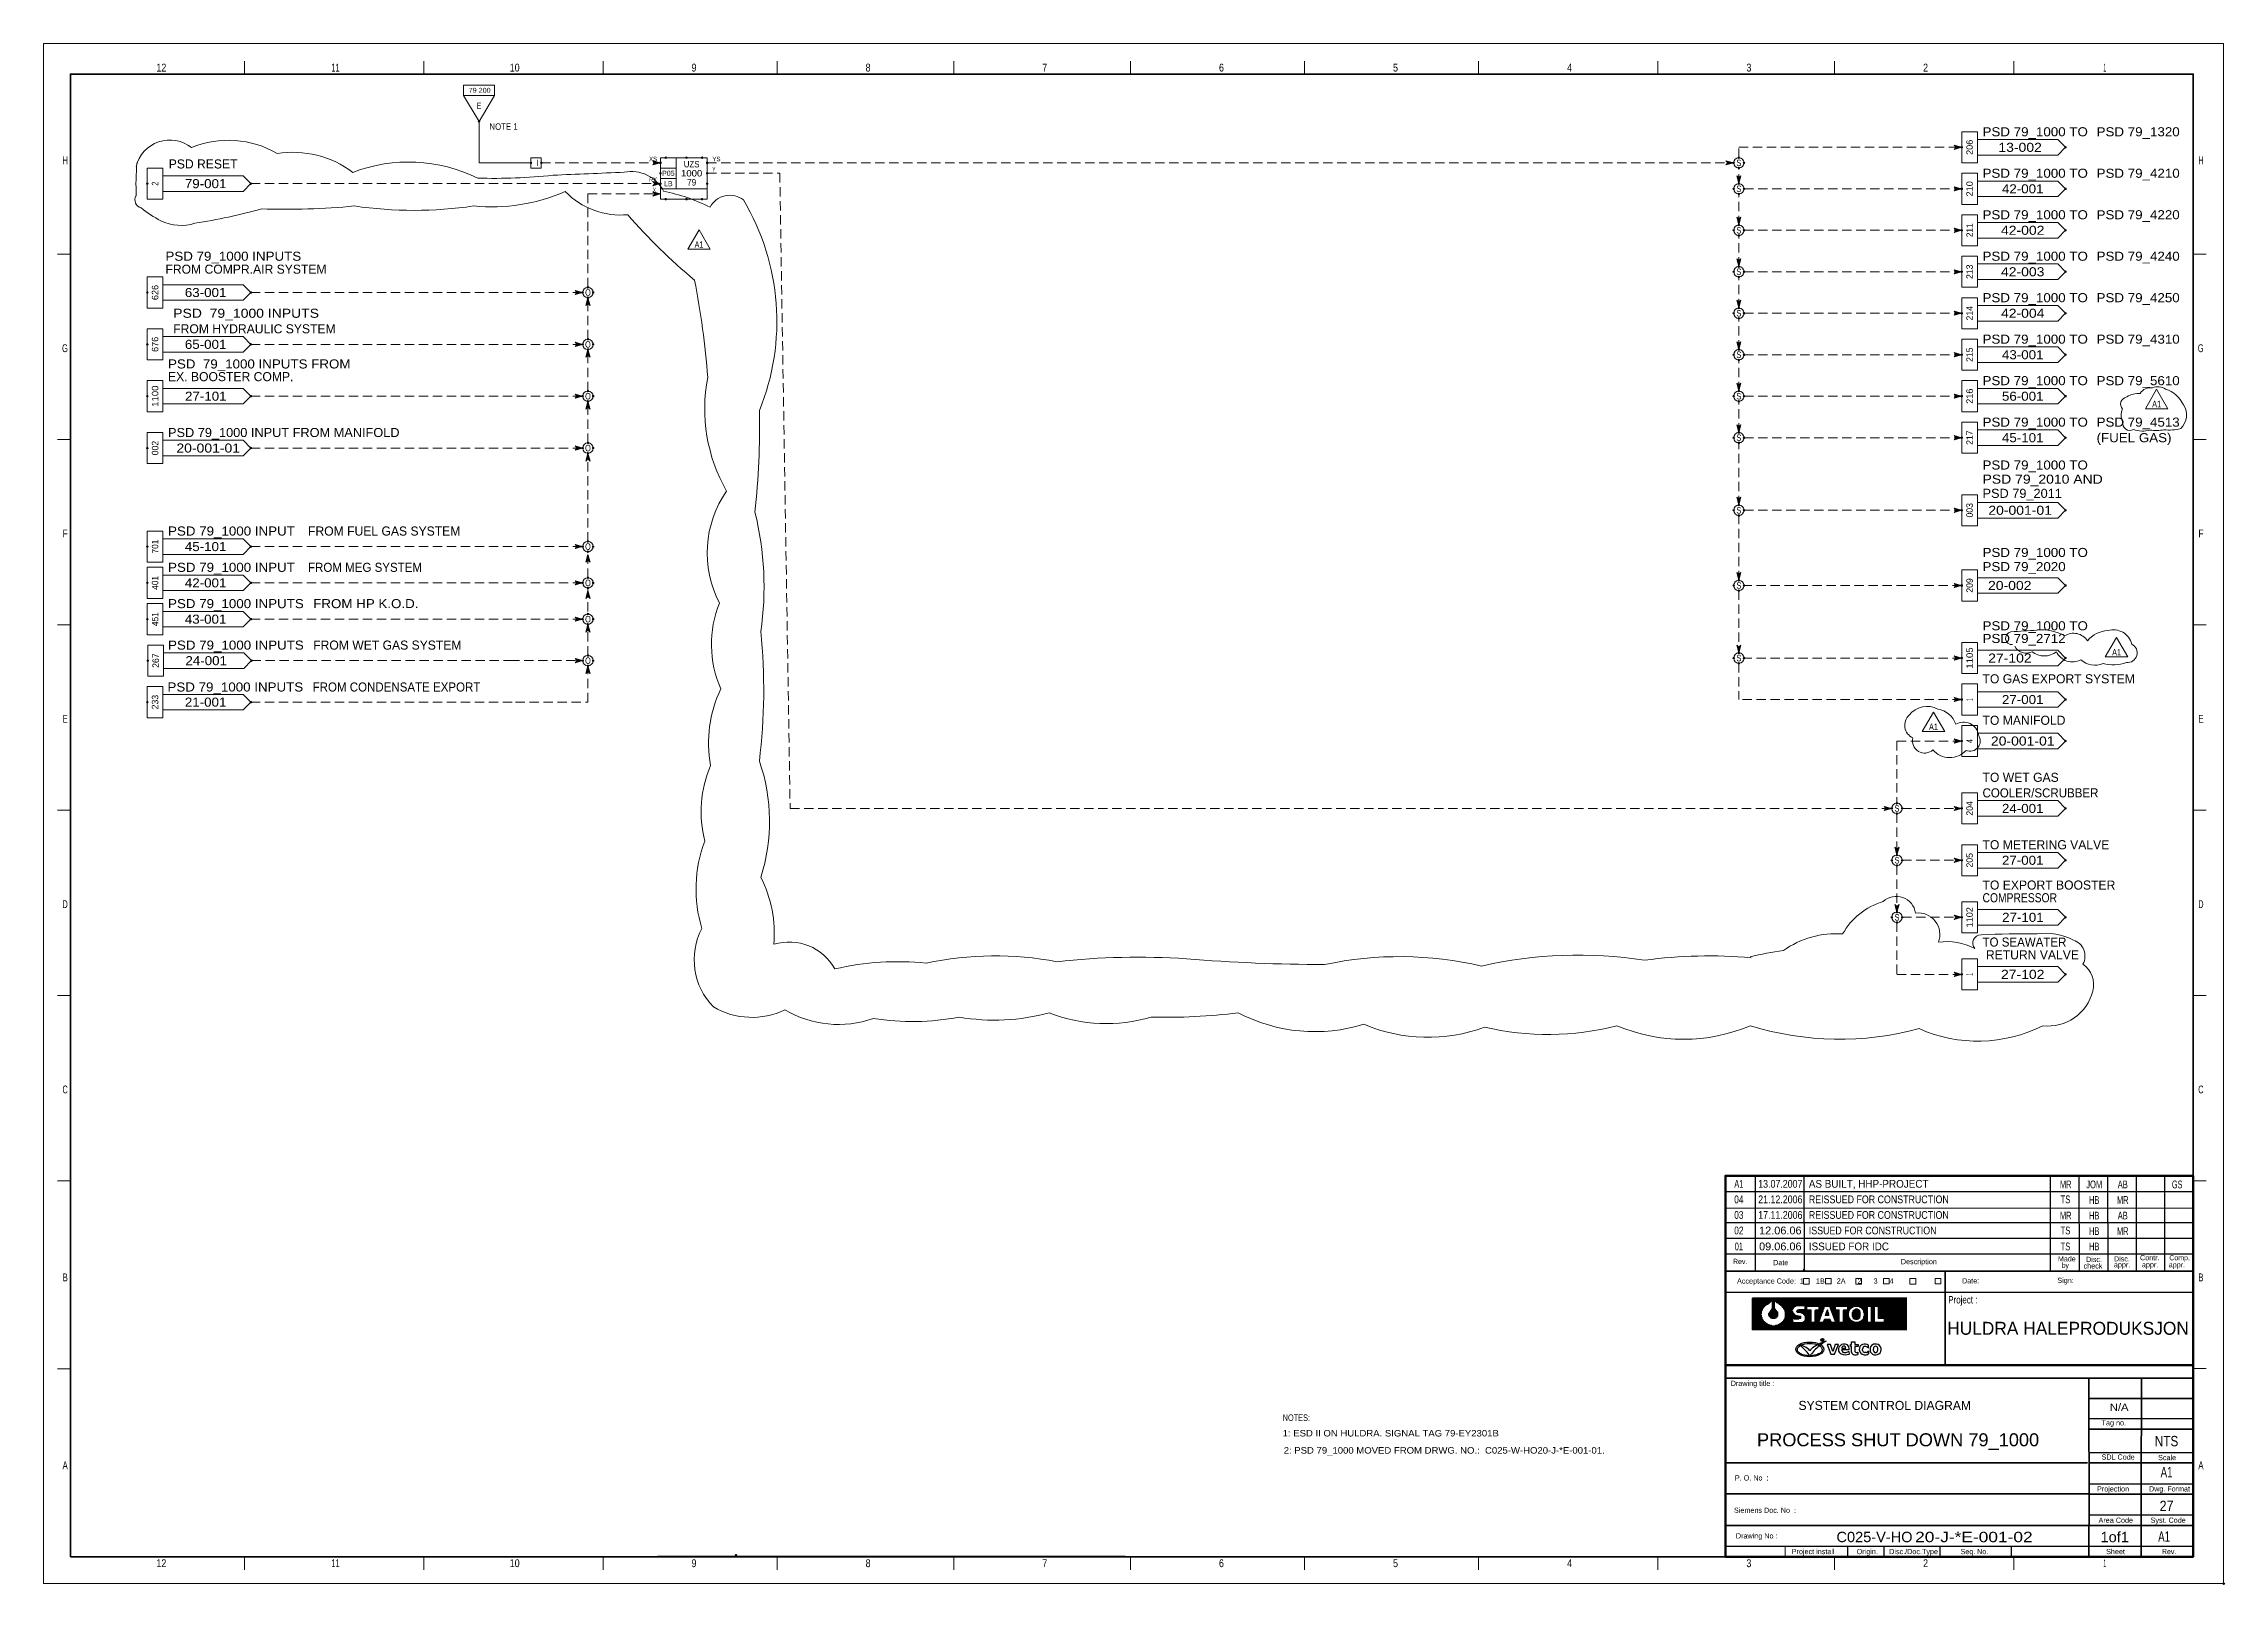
# Model space of a CAD drawing. Header units: millimetres. Extents: x 0 to 841, y 0 to 594.
import ezdxf
from ezdxf.enums import TextEntityAlignment as Align

# ---------------------------------------------------------------- set-up
doc = ezdxf.new("R2010")
doc.units = ezdxf.units.MM
doc.header["$LTSCALE"] = 1.2
doc.header["$PDMODE"] = 32
doc.header["$PDSIZE"] = 0.6
doc.linetypes.add('MEDIUM_DASHED', pattern=[4.5, 3, -1.5])
for name, color, linetype, lineweight in [('1', 7, 'Continuous', 13), ('12', 7, 'Continuous', 13), ('14', 7, 'MEDIUM_DASHED', 13), ('18', 7, 'Continuous', 13), ('35', 7, 'Continuous', 25), ('46', 7, 'MEDIUM_DASHED', 13), ('48', 7, 'Continuous', 13), ('49', 7, 'Continuous', 13), ('50', 7, 'Continuous', 13), ('51', 7, 'Continuous', 13), ('53', 7, 'Continuous', 13), ('9', 7, 'Continuous', 13)]:
    doc.layers.add(name, color=color, linetype=linetype, lineweight=lineweight)
for name, color, linetype in [('2', 7, 'Continuous'), ('36', 7, 'Continuous'), ('45', 7, 'Continuous')]:
    doc.layers.add(name, color=color, linetype=linetype)

msp = doc.modelspace()

# ---------------------------------------------------------------- texts
at = {"layer": '1'}
for s, width, p in [('12', 0.85, (45.415, 583.235)), ('11', 0.65, (112.578, 583.235)), ('10', 0.85, (181.736, 583.235)), ('9', 0.85, (250.906, 583.235)), ('8', 0.85, (318.064, 583.235)), ('7', 0.85, (386.224, 583.235)), ('6', 0.85, (454.385, 583.235)), ('5', 0.85, (521.543, 583.235)), ('4', 0.85, (588.702, 583.235)), ('3', 0.85, (657.865, 583.235)), ('2', 0.85, (726.025, 583.235)), ('1', 0.4, (795.18, 583.235)), ('12', 0.85, (45.415, 6.354)), ('11', 0.65, (112.578, 6.354)), ('10', 0.85, (181.736, 6.354)), ('9', 0.85, (250.906, 6.354)), ('8', 0.85, (318.064, 6.354)), ('7', 0.85, (386.224, 6.354)), ('6', 0.85, (454.385, 6.354)), ('5', 0.85, (521.543, 6.354)), ('4', 0.85, (588.702, 6.354)), ('3', 0.85, (657.865, 6.354)), ('2', 0.85, (726.025, 6.354)), ('1', 0.4, (795.18, 6.354))]:
    msp.add_text(s, height=3.02, dxfattribs=dict(at, width=width)).set_placement(p, align=Align.CENTER)
for s, width, p in [('H', 0.65, (9.329, 547.494)), ('H', 0.65, (833.271, 547.494)), ('G', 0.65, (9.329, 475.007)), ('G', 0.65, (833.271, 475.007)), ('F', 0.8, (9.329, 403.526)), ('F', 0.8, (833.271, 403.526)), ('E', 0.75, (9.329, 332.045)), ('E', 0.75, (833.271, 332.045)), ('D', 0.65, (9.329, 260.565)), ('D', 0.65, (833.271, 260.565)), ('C', 0.65, (9.329, 189.083)), ('C', 0.65, (833.271, 189.083)), ('B', 0.75, (9.329, 116.596)), ('B', 0.75, (833.271, 116.596)), ('A', 0.75, (9.329, 44.109)), ('A', 0.75, (833.271, 44.109))]:
    msp.add_text(s, height=3.02, dxfattribs=dict(at, width=width)).set_placement(p, align=Align.RIGHT)
for s, height, width, p in [('Made', 2.013, 0.85, (777.088, 124.269)), ('Made', 2.013, 0.85, (777.088, 124.269)), ('Disc.', 2.013, 0.9, (798.683, 124.269)), ('Disc.', 2.013, 0.9, (798.683, 124.269)), ('Comp.', 2.013, 0.8, (820.052, 124.711)), ('Comp.', 2.013, 0.8, (820.052, 124.711)), ('Rev.', 2.013, 0.8, (651.742, 123.256)), ('Rev.', 2.013, 0.8, (651.742, 123.256)), ('Date', 2.013, 0.9, (667.231, 122.816)), ('Date', 2.013, 0.9, (667.231, 122.816)), ('Date:', 2.013, 0.9, (740.087, 115.793)), ('Date:', 2.013, 0.9, (740.087, 115.793)), ('Sign:', 2.013, 0.9, (776.857, 115.958)), ('Sign:', 2.013, 0.9, (776.857, 115.958)), ('by', 2.013, 0.75, (778.636, 121.751)), ('by', 2.013, 0.75, (778.636, 121.751)), ('check', 2.013, 0.95, (786.973, 121.53)), ('check', 2.013, 0.95, (786.973, 121.53)), ('Disc.', 2.013, 0.9, (787.931, 124.047)), ('Disc.', 2.013, 0.9, (787.931, 124.047)), ('Project :', 2.867, 0.8, (734.776, 108.05)), ('Project :', 2.867, 0.8, (734.776, 108.05)), ('N/A', 2.813, 1.15, (797.101, 66.635)), ('SDL Code', 2.013, 0.9, (793.937, 47.812)), ('SDL Code', 2.013, 0.9, (793.937, 47.812)), ('Scale', 2.013, 0.95, (815.724, 47.608)), ('Scale', 2.013, 0.95, (815.724, 47.608)), ('P. O. No  :', 2.013, 0.95, (652.455, 39.766)), ('P. O. No  :', 2.013, 0.95, (652.455, 39.766)), ('Dwg. Format', 2.013, 0.9, (812.216, 35.527)), ('Dwg. Format', 2.013, 0.9, (812.216, 35.527)), ('Syst. Code', 2.013, 0.9, (812.843, 23.445)), ('Syst. Code', 2.013, 0.9, (812.843, 23.445)), ('Seq. No.', 2.013, 0.85, (739.545, 11.364)), ('Seq. No.', 2.013, 0.85, (739.545, 11.364)), ('Sheet', 2.013, 0.95, (795.677, 11.364)), ('Sheet', 2.013, 0.95, (795.677, 11.364)), ('Rev.', 2.013, 0.8, (817.227, 11.364)), ('Rev.', 2.013, 0.8, (817.227, 11.364))]:
    msp.add_text(s, height=height, dxfattribs=dict(at, width=width)).set_placement(p)
for s, p in [('Contr.', (808.753, 124.711)), ('Contr.', (808.753, 124.711)), ('Acceptance Code:  1      1B      2A      2      3      4  ', (653.29, 115.709)), ('Acceptance Code:  1      1B      2A      2      3      4  ', (653.29, 115.709)), ('Description', (716.488, 123.2)), ('Description', (716.488, 123.2)), ('appr.', (798.683, 121.972)), ('appr.', (798.683, 121.972)), ('appr.', (809.482, 121.972)), ('appr.', (809.482, 121.972)), ('appr.', (819.824, 121.972)), ('appr.', (819.824, 121.972)), ('Drawing title :', (650.858, 76.232)), ('Drawing title :', (650.858, 76.232)), ('Tag no.', (793.934, 61.013)), ('Tag no.', (793.934, 61.013)), ('Projection', (792.169, 35.527)), ('Projection', (792.169, 35.527)), ('Siemens Doc. No  :', (652.104, 27.291)), ('Siemens Doc. No  :', (652.104, 27.291)), ('Area Code', (792.757, 23.445)), ('Area Code', (792.757, 23.445)), ('Drawing No :', (652.839, 17.405)), ('Drawing No :', (652.839, 17.405)), ('Project install', (674.391, 11.364)), ('Project install', (674.391, 11.364)), ('Origin.', (699.45, 11.364)), ('Origin.', (699.45, 11.364)), ('Disc./Doc.Type', (711.98, 11.364)), ('Disc./Doc.Type', (711.98, 11.364))]:
    msp.add_text(s, height=2.013, dxfattribs=at).set_placement(p)
at = {"layer": '12'}
for s, height, width, p in [('79 200', 1.875, 1.1, (164, 575.063)), ('NOTE 1', 2.5, 0.9, (172, 560.75)), ('NOTES:', 2.5, 0.85, (478, 62.749)), ('1: ESD II ON HULDRA. SIGNAL TAG 79-EY2301B', 2.5, 1.1, (478, 56.749)), ('2: PSD 79_1000 MOVED FROM DRWG. NO.:  C025-W-HO20-J-*E-001-01.', 2.5, 1.1, (478.409, 50.144))]:
    msp.add_text(s, height=height, dxfattribs=dict(at, width=width)).set_placement(p)
at = {"layer": '2'}
for s, width, p in [('A1', 0.6, (653.992, 152.698)), ('13.07.2007', 0.85, (669.991, 152.698)), ('MR', 0.6, (780.094, 152.462)), ('JOM', 0.7, (791.094, 152.462)), ('AB', 0.7, (802.094, 152.462)), ('GS', 0.65, (823.094, 152.462)), ('04', 0.8, (653.992, 146.698)), ('03', 0.8, (653.992, 140.698)), ('21.12.2006', 0.85, (669.991, 146.698)), ('17.11.2006', 0.85, (669.991, 140.698)), ('TS', 0.7, (779.992, 146.698)), ('MR', 0.6, (780.094, 140.462)), ('HB', 0.65, (791.094, 146.462)), ('HB', 0.65, (791.094, 140.462)), ('AB', 0.7, (802.094, 140.462)), ('MR', 0.6, (802.094, 146.462)), ('02', 0.8, (653.992, 134.698)), ('12.06.06', 1.05, (669.993, 134.698)), ('TS', 0.7, (779.992, 134.698)), ('HB', 0.65, (791.094, 134.462)), ('MR', 0.6, (802.094, 134.462)), ('01', 0.65, (653.992, 128.557)), ('09.06.06', 1.05, (669.993, 128.557)), ('TS', 0.7, (779.992, 128.557)), ('HB', 0.65, (791.094, 128.557))]:
    msp.add_text(s, height=3, dxfattribs=dict(at, width=width)).set_placement(p, align=Align.CENTER)
for s, width, p in [('AS BUILT, HHP-PROJECT', 0.95, (680.992, 152.698)), ('REISSUED FOR CONSTRUCTION', 0.85, (680.992, 146.698)), ('REISSUED FOR CONSTRUCTION', 0.85, (680.992, 140.698)), ('ISSUED FOR CONSTRUCTION', 0.85, (680.992, 134.698)), ('ISSUED FOR IDC', 0.95, (680.992, 128.557))]:
    msp.add_text(s, height=3, dxfattribs=dict(at, width=width)).set_placement(p)
msp.add_text('HULDRA HALEPRODUKSJON', height=5, dxfattribs=at).set_placement((780.975, 95.976), align=Align.CENTER)
at = {"layer": '35'}
msp.add_text('SYSTEM CONTROL DIAGRAM', height=3.5, dxfattribs=at).set_placement((676.992, 66.976))
at = {"layer": '35', "width": 1.15}
msp.add_text('N/A', height=2.813, dxfattribs=at).set_placement((797.101, 66.635))
at = {"layer": '36'}
for s, height, width, p in [('PROCESS SHUT DOWN 79_1000', 5, 1.05, (660.992, 52.976)), ('20-J-*E-001-02', 4, 1.25, (721.992, 15.976))]:
    msp.add_text(s, height=height, dxfattribs=dict(at, width=width)).set_placement(p)
for s, width, p in [('NTS', 0.85, (818.978, 52.976)), ('A1', 0.7, (818.992, 40.976)), ('27', 0.9, (818.992, 27.976)), ('1of1', 1.05, (798.992, 15.976)), ('A1', 0.7, (818.047, 16.172))]:
    msp.add_text(s, height=4, dxfattribs=dict(at, width=width)).set_placement(p, align=Align.CENTER)
at = {"layer": '36', "width": 1.05}
msp.add_text('C025-V-HO', height=4, dxfattribs=at).set_placement((720.993, 15.976), align=Align.RIGHT)
at = {"layer": '45'}
for s, width, p in [('XS', 0.8, (233.567, 548.626)), ('YS', 0.8, (258, 548.625)), ('RX', 0.75, (233.579, 540.626)), ('Y', 0.6, (258, 544.625)), ('X', 0.6, (235.067, 536.626))]:
    msp.add_text(s, height=1.75, dxfattribs=dict(at, width=width)).set_placement(p)
at = {"layer": '49'}
for s, width, p in [('206', 1.05, (744.25, 554)), ('2', 0.7, (44.25, 539.999)), ('210', 1.05, (744.25, 537.999)), ('211', 0.95, (744.25, 522)), ('626', 1.05, (44.25, 498)), ('676', 1.05, (44.25, 478)), ('1100', 1.1, (44.25, 458.018)), ('216', 1.05, (744.25, 458)), ('701', 0.95, (44.25, 400)), ('401', 0.95, (44.25, 386)), ('451', 0.95, (44.25, 372)), ('1105', 1.1, (744.25, 357.019)), ('1', 0.4, (744.25, 340.999)), ('4', 0.7, (744.25, 324.999)), ('1102', 1.05, (744.25, 257.022)), ('1', 0.4, (744.25, 234.994))]:
    msp.add_text(s, height=2.5, rotation=90, dxfattribs=dict(at, width=width)).set_placement(p, align=Align.CENTER)
for s, width, p in [('PSD 79_1000 TO', 1.1, (748, 558.25)), ('PSD 79_1320', 1.1, (792, 558.25)), ('PSD 79_1000 TO', 1.1, (748, 542.25)), ('PSD 79_4210', 1.1, (792, 542.25)), ('PSD 79_1000 TO', 1.1, (748, 526.25)), ('PSD 79_4220', 1.1, (792, 526.25)), ('PSD 79_1000 INPUTS', 1.1, (47, 510.25)), ('PSD 79_1000 TO', 1.1, (748, 510.25)), ('PSD 79_4240', 1.1, (792, 510.25)), ('PSD 79_1000 TO', 1.1, (748, 494.25)), ('PSD 79_4250', 1.1, (792, 494.25)), ('PSD  79_1000 INPUTS', 1.15, (50, 488.25)), ('PSD 79_1000 TO', 1.1, (748, 478.25)), ('PSD 79_4310', 1.1, (792, 478.25)), ('PSD  79_1000 INPUTS FROM', 1.1, (48, 468.699)), ('PSD 79_1000 TO', 1.1, (748, 462.25)), ('PSD 79_5610', 1.1, (792, 462.25)), ('PSD 79_1000 TO', 1.1, (748, 446.25)), ('PSD 79_4513', 1.1, (792, 446.25)), ('PSD 79_1000 INPUT FROM MANIFOLD', 1.05, (48, 442.25)), ('(FUEL GAS)', 1.1, (792, 440.25)), ('PSD 79_1000 TO', 1.1, (748, 429.709)), ('PSD 79_2011', 1.05, (748, 418.79)), ('PSD 79_2010 AND ', 1.15, (748, 424.25)), ('PSD 79_1000 INPUT', 1.1, (48, 404.25)), ('PSD 79_1000 TO', 1.1, (748, 395.98)), ('PSD 79_1000 INPUT', 1.1, (48, 390.25)), ('FROM MEG SYSTEM', 0.95, (102, 390.25)), ('PSD 79_2020', 1.1, (748, 390.52)), ('PSD 79_1000 INPUTS', 1.1, (48, 376.25)), ('FROM HP K.O.D.', 1.1, (104, 376.25)), ('PSD 79_1000 TO', 1.1, (748, 367.699)), ('PSD 79_1000 INPUTS', 1.1, (48, 360.25)), ('PSD 79_2712', 1.1, (748, 362.8)), ('PSD 79_1000 INPUTS', 1.1, (47.78, 344.093)), ('FROM CONDENSATE EXPORT', 0.95, (103.78, 344.093)), ('COOLER/SCRUBBER', 0.95, (748, 303.25)), ('COMPRESSOR', 0.85, (748, 262.8)), ('TO SEAWATER', 0.95, (748, 245.699))]:
    msp.add_text(s, height=3.5, dxfattribs=dict(at, width=width)).set_placement(p)
for s, width, p in [('13-002', 1.15, (762.5, 552.25)), ('79-001', 1.1, (62.5, 538.25)), ('42-001', 1.1, (763.5, 536.25)), ('42-002', 1.15, (763.5, 520.25)), ('42-003', 1.15, (763.5, 504.25)), ('63-001', 1.1, (62.5, 496.25)), ('42-004', 1.15, (763.5, 488.25)), ('65-001', 1.1, (62.5, 476.25)), ('43-001', 1.1, (763.5, 472.25)), ('27-101', 1.1, (62.563, 456.25)), ('56-001', 1.1, (763.5, 456.25)), ('20-001-01', 1.15, (63.5, 436.25)), ('45-101', 1.1, (763.5, 440.25)), ('20-001-01', 1.15, (762.5, 412.25)), ('45-101', 1.1, (62.5, 398.25)), ('42-001', 1.1, (62.5, 384.25)), ('20-002', 1.15, (758.5, 383.25)), ('43-001', 1.1, (62.5, 370.25)), ('24-001', 1.1, (62.72, 354.25)), ('27-102', 1.15, (758.56, 355.25)), ('21-001', 1.1, (62.5, 338.25)), ('27-001', 1.1, (763.5, 339.25)), ('20-001-01', 1.15, (763.5, 323.25)), ('24-001', 1.1, (763.5, 297.25)), ('27-001', 1.1, (763.5, 277.25)), ('27-101', 1.1, (763.563, 255.25)), ('27-102', 1.15, (763.5, 233.25))]:
    msp.add_text(s, height=3.5, dxfattribs=dict(at, width=width)).set_placement(p, align=Align.CENTER)
for s, p in [('PSD RESET', (48.268, 545.841)), ('FROM COMPR.AIR SYSTEM', (47, 505.25)), ('FROM HYDRAULIC SYSTEM', (50, 482.25)), ('EX. BOOSTER COMP.', (48, 463.8)), ('FROM FUEL GAS SYSTEM', (102, 404.25)), ('FROM WET GAS SYSTEM', (104, 360.25)), ('TO GAS EXPORT SYSTEM', (748, 347.25)), ('TO MANIFOLD', (748, 331.25)), ('TO WET GAS', (748, 309.25)), ('TO METERING VALVE', (748, 283.25)), ('TO EXPORT BOOSTER', (748, 267.699)), (' RETURN VALVE', (748, 240.8))]:
    msp.add_text(s, height=3.5, dxfattribs=at).set_placement(p)
for s, p in [('213', (744.25, 506)), ('214', (744.25, 490)), ('215', (744.25, 474)), ('002', (44.25, 438)), ('217', (744.25, 442)), ('003', (744.25, 413.999)), ('209', (744.25, 385)), ('267', (44.471, 356)), ('233', (44.25, 339.999)), ('204', (744.25, 299)), ('205', (744.25, 279))]:
    msp.add_text(s, height=2.5, rotation=90, dxfattribs=at).set_placement(p, align=Align.CENTER)
at = {"layer": '50'}
msp.add_text('I', height=2.5, dxfattribs=at).set_placement((190.46, 546.75), align=Align.CENTER)
for s, height, width, p in [('UZS', 2.5, 0.9, (249.991, 546.25)), ('S', 2.5, 0.75, (654, 546.75)), ('P05', 2, 0.95, (241, 543)), ('LB', 2, 0.85, (241, 539)), ('1000', 2.5, 1.1, (250, 542.75)), ('79', 2.5, 0.95, (250, 539.25)), ('S', 2.5, 0.75, (654, 536.75)), ('S', 2.5, 0.75, (654, 520.75)), ('A1', 2.5, 0.7, (252.846, 515.234)), ('S', 2.5, 0.75, (654, 504.75)), ('O', 2.5, 0.75, (210, 496.75)), ('S', 2.5, 0.75, (654, 488.75)), ('O', 2.5, 0.75, (210, 476.75)), ('S', 2.5, 0.75, (654, 472.75)), ('O', 2.5, 0.75, (210, 456.75)), ('S', 2.5, 0.75, (654, 456.75)), ('A1', 2.5, 0.7, (815.168, 453.741)), ('O', 2.5, 0.75, (210, 436.75)), ('S', 2.5, 0.75, (654, 440.75)), ('S', 2.5, 0.75, (654, 412.75)), ('O', 2.5, 0.75, (210, 398.75)), ('O', 2.5, 0.75, (210, 384.75)), ('S', 2.5, 0.75, (654, 383.75)), ('O', 2.5, 0.75, (210, 370.75)), ('O', 2.5, 0.75, (210, 354.75)), ('S', 2.5, 0.75, (654, 355.75)), ('A1', 2.5, 0.7, (799.701, 357.989)), ('A1', 2.5, 0.7, (729.069, 329.221)), ('S', 2.5, 0.75, (715, 297.75)), ('S', 2.5, 0.75, (715, 277.75)), ('S', 2.5, 0.75, (715, 255.75))]:
    msp.add_text(s, height=height, dxfattribs=dict(at, width=width)).set_placement(p, align=Align.CENTER)
at = {"layer": '53', "width": 0.65}
msp.add_text('E', height=2.5, dxfattribs=at).set_placement((168, 568.75), align=Align.CENTER)

# ---------------------------------------------------------------- hatches: boundary and pattern name
at = {"layer": '35'}
msp.add_hatch(color=256, dxfattribs=at).paths.add_polyline_path([(686.81, 93.994, 1), (685.6, 93.994, 1)])

# ---------------------------------------------------------------- linework, layer by layer
at = {"layer": '1'}
for p, q in [((77.491, 587.261), (77.491, 582.228)), ((146.654, 587.261), (146.654, 582.228)), ((215.817, 587.261), (215.817, 582.228)), ((282.976, 587.261), (282.976, 582.228)), ((351.136, 587.261), (351.136, 582.228)), ((419.297, 587.261), (419.297, 582.228)), ((486.455, 587.261), (486.455, 582.228)), ((553.613, 587.261), (553.613, 582.228)), ((622.776, 587.261), (622.776, 582.228)), ((690.937, 587.261), (690.937, 582.228)), ((760.1, 587.261), (760.1, 582.228)), ((10.333, 512.761), (5.321, 512.761)), ((834.275, 512.761), (829.263, 512.761)), ((10.333, 441.28), (5.321, 441.28)), ((834.275, 441.28), (829.263, 441.28)), ((10.333, 369.799), (5.321, 369.799)), ((834.275, 369.799), (829.263, 369.799)), ((10.333, 298.318), (5.321, 298.318)), ((834.275, 298.318), (829.263, 298.318)), ((10.333, 226.838), (5.321, 226.838)), ((834.275, 226.838), (829.263, 226.838)), ((10.333, 155.357), (5.321, 155.357)), ((834.275, 155.357), (829.263, 155.357)), ((659.38, 110.258), (718.832, 110.258)), ((659.38, 110.258), (718.832, 110.258)), ((659.38, 110.063), (718.832, 110.063)), ((659.38, 110.063), (718.832, 110.063)), ((659.38, 109.867), (718.832, 109.867)), ((659.38, 109.867), (718.832, 109.867)), ((667.716, 109.671), (718.832, 109.671)), ((667.716, 109.671), (718.832, 109.671)), ((667.924, 109.475), (718.832, 109.475)), ((667.924, 109.475), (718.832, 109.475)), ((668.131, 109.28), (718.832, 109.28)), ((668.131, 109.28), (718.832, 109.28)), ((668.341, 109.083), (718.832, 109.083)), ((668.341, 109.083), (718.832, 109.083)), ((668.549, 108.887), (718.832, 108.887)), ((668.549, 108.887), (718.832, 108.887)), ((668.757, 108.692), (718.832, 108.692)), ((668.757, 108.692), (718.832, 108.692)), ((668.966, 108.496), (718.832, 108.496)), ((668.966, 108.496), (718.832, 108.496)), ((669.174, 108.3), (718.832, 108.3)), ((669.174, 108.3), (718.832, 108.3)), ((669.382, 108.105), (718.832, 108.105)), ((669.382, 108.105), (718.832, 108.105)), ((669.591, 108.105), (718.832, 108.105)), ((669.591, 108.105), (718.832, 108.105)), ((669.799, 107.909), (718.832, 107.909)), ((669.799, 107.909), (718.832, 107.909)), ((670.007, 107.713), (718.832, 107.713)), ((670.007, 107.713), (718.832, 107.713)), ((670.424, 107.517), (718.832, 107.517)), ((670.424, 107.517), (718.832, 107.517)), ((678.135, 107.321), (718.832, 107.321)), ((678.135, 107.321), (718.832, 107.321)), ((707.933, 107.125), (718.832, 107.125)), ((707.933, 107.125), (718.832, 107.125)), ((707.933, 106.929), (718.832, 106.929)), ((707.933, 106.929), (718.832, 106.929)), ((707.933, 106.734), (718.832, 106.734)), ((707.933, 106.734), (718.832, 106.734)), ((707.933, 106.538), (718.832, 106.538)), ((707.933, 106.538), (718.832, 106.538)), ((707.933, 106.342), (718.832, 106.342)), ((707.933, 106.342), (718.832, 106.342)), ((707.933, 106.146), (718.832, 106.146)), ((707.933, 106.146), (718.832, 106.146)), ((707.933, 105.95), (718.832, 105.95)), ((707.933, 105.95), (718.832, 105.95)), ((707.933, 105.754), (718.832, 105.754)), ((707.933, 105.754), (718.832, 105.754)), ((707.933, 105.558), (718.832, 105.558)), ((707.933, 105.558), (718.832, 105.558)), ((707.933, 105.363), (718.832, 105.363)), ((707.933, 105.363), (718.832, 105.363)), ((707.933, 105.167), (718.832, 105.167)), ((707.933, 105.167), (718.832, 105.167)), ((707.933, 104.971), (718.832, 104.971)), ((707.933, 104.971), (718.832, 104.971)), ((707.933, 104.775), (718.832, 104.775)), ((707.933, 104.775), (718.832, 104.775)), ((707.933, 104.58), (718.832, 104.58)), ((707.933, 104.58), (718.832, 104.58)), ((707.933, 104.383), (718.832, 104.383)), ((707.933, 104.383), (718.832, 104.383)), ((707.933, 104.187), (718.832, 104.187)), ((707.933, 104.187), (718.832, 104.187)), ((707.933, 103.992), (718.832, 103.992)), ((707.933, 103.992), (718.832, 103.992)), ((707.933, 103.796), (718.832, 103.796)), ((707.933, 103.796), (718.832, 103.796)), ((707.933, 103.6), (718.832, 103.6)), ((707.933, 103.6), (718.832, 103.6)), ((707.933, 103.404), (718.832, 103.404)), ((707.933, 103.404), (718.832, 103.404)), ((707.933, 103.209), (718.832, 103.209)), ((707.933, 103.209), (718.832, 103.209)), ((707.933, 103.013), (718.832, 103.013)), ((707.933, 103.013), (718.832, 103.013)), ((707.933, 102.817), (718.832, 102.817)), ((707.933, 102.817), (718.832, 102.817)), ((707.933, 102.621), (718.832, 102.621)), ((707.933, 102.621), (718.832, 102.621)), ((710.226, 102.425), (718.832, 102.425)), ((710.226, 102.425), (718.832, 102.425)), ((710.226, 102.229), (718.832, 102.229)), ((710.226, 102.229), (718.832, 102.229)), ((710.226, 102.034), (718.832, 102.034)), ((710.226, 102.034), (718.832, 102.034)), ((710.226, 101.838), (718.832, 101.838)), ((710.226, 101.838), (718.832, 101.838)), ((710.226, 101.642), (718.832, 101.642)), ((710.226, 101.642), (718.832, 101.642)), ((710.226, 101.446), (718.832, 101.446)), ((710.226, 101.446), (718.832, 101.446)), ((710.226, 101.25), (718.832, 101.25)), ((710.226, 101.25), (718.832, 101.25)), ((710.226, 101.054), (718.832, 101.054)), ((710.226, 101.054), (718.832, 101.054)), ((659.38, 99.487), (718.832, 99.487)), ((659.38, 99.487), (718.832, 99.487)), ((659.38, 99.292), (718.832, 99.292)), ((659.38, 99.292), (718.832, 99.292)), ((659.38, 99.096), (718.832, 99.096)), ((659.38, 99.096), (718.832, 99.096)), ((659.38, 98.9), (718.832, 98.9)), ((659.38, 98.9), (718.832, 98.9)), ((659.38, 98.704), (718.832, 98.704)), ((659.38, 98.704), (718.832, 98.704)), ((659.38, 98.509), (718.832, 98.509)), ((659.38, 98.509), (718.832, 98.509)), ((659.38, 98.313), (718.832, 98.313)), ((659.38, 98.313), (718.832, 98.313)), ((667.924, 99.487), (718.832, 99.487)), ((667.924, 99.487), (718.832, 99.487)), ((668.757, 99.683), (718.832, 99.683)), ((668.757, 99.683), (718.832, 99.683)), ((669.174, 99.88), (718.832, 99.88)), ((669.174, 99.88), (718.832, 99.88)), ((669.591, 100.075), (718.832, 100.075)), ((669.591, 100.075), (718.832, 100.075)), ((669.799, 100.271), (718.832, 100.271)), ((669.799, 100.271), (718.832, 100.271)), ((670.217, 100.467), (718.832, 100.467)), ((670.217, 100.467), (718.832, 100.467)), ((670.424, 100.467), (718.832, 100.467)), ((670.424, 100.467), (718.832, 100.467)), ((678.343, 100.663), (718.832, 100.663)), ((678.343, 100.663), (718.832, 100.663)), ((710.226, 100.858), (718.832, 100.858)), ((710.226, 100.858), (718.832, 100.858)), ((10.333, 82.869), (5.321, 82.869)), ((834.275, 82.924), (829.263, 82.924)), ((77.491, 10.382), (77.491, 5.348)), ((146.654, 10.382), (146.654, 5.348)), ((215.817, 10.382), (215.817, 5.348)), ((282.976, 10.382), (282.976, 5.348)), ((351.136, 10.382), (351.136, 5.348)), ((419.297, 10.382), (419.297, 5.348)), ((486.455, 10.382), (486.455, 5.348)), ((553.613, 10.382), (553.613, 5.348)), ((622.776, 10.372), (622.776, 5.348)), ((671.885, 10.357), (671.885, 14.384)), ((671.885, 10.357), (671.885, 14.384)), ((690.937, 10.382), (690.937, 5.348)), ((760.1, 10.382), (760.1, 5.348))]:
    msp.add_line(p, q, dxfattribs=at)
at = {"layer": '1', "lineweight": 25}
for p, q in [((10.333, 10.382), (10.333, 156.364)), ((660.34, 157.343), (660.34, 120.439)), ((660.34, 157.343), (660.34, 120.439)), ((679.098, 157.339), (679.135, 120.444)), ((679.098, 157.339), (679.135, 120.444)), ((774.126, 157.346), (774.063, 120.466)), ((774.126, 157.346), (774.063, 120.466)), ((785.151, 157.346), (785.236, 120.283)), ((785.151, 157.346), (785.236, 120.283)), ((796.178, 157.346), (796.283, 120.431)), ((796.178, 157.346), (796.283, 120.431)), ((807.203, 157.346), (807.214, 120.761)), ((807.203, 157.346), (807.214, 120.761)), ((818.23, 157.346), (818.146, 120.265)), ((818.23, 157.346), (818.146, 120.265)), ((648.817, 151.25), (829.261, 151.25)), ((648.817, 151.25), (829.261, 151.25)), ((648.819, 144.924), (829.26, 144.828)), ((648.819, 144.924), (829.26, 144.828)), ((648.82, 139.265), (829.263, 139.261)), ((648.82, 139.265), (829.263, 139.261)), ((648.805, 127.143), (829.255, 127.143)), ((648.805, 127.143), (829.255, 127.143)), ((648.809, 133.207), (829.268, 133.207)), ((648.809, 133.207), (829.268, 133.207)), ((648.715, 112.394), (829.268, 112.394)), ((648.715, 112.394), (829.268, 112.394)), ((789.239, 63.64), (829.277, 63.64)), ((789.239, 63.64), (829.277, 63.64)), ((789.161, 50.628), (829.268, 50.628)), ((789.161, 50.628), (829.268, 50.628)), ((789.161, 38.546), (829.282, 38.546)), ((789.161, 38.546), (829.282, 38.546)), ((789.161, 26.465), (829.277, 26.465)), ((789.161, 26.465), (829.277, 26.465)), ((648.816, 14.384), (829.277, 14.384)), ((648.816, 14.384), (829.277, 14.384)), ((695.942, 14.384), (695.942, 10.357)), ((695.942, 14.384), (695.942, 10.357)), ((695.942, 14.384), (695.942, 10.357)), ((695.942, 14.384), (695.942, 10.357)), ((709.975, 14.384), (709.975, 10.357)), ((709.975, 14.384), (709.975, 10.357)), ((731.526, 14.384), (731.526, 10.357)), ((731.526, 14.384), (731.526, 10.357)), ((759.09, 14.384), (759.09, 10.357)), ((759.09, 14.384), (759.09, 10.357)), ((759.09, 14.384), (759.09, 10.357)), ((759.09, 14.384), (759.09, 10.357))]:
    msp.add_line(p, q, dxfattribs=at)
at = {"layer": '1', "lineweight": 35}
for p, q in [((829.255, 157.346), (829.255, 83.324)), ((829.249, 120.466), (648.8, 120.45)), ((829.249, 120.466), (648.8, 120.45)), ((733.543, 120.211), (733.581, 84.166)), ((733.543, 120.211), (733.581, 84.166)), ((829.277, 79.248), (648.866, 79.248)), ((829.277, 79.248), (648.866, 79.248)), ((789.072, 22.456), (789.065, 79.232)), ((789.072, 22.456), (789.065, 79.232)), ((809.208, 34.52), (809.285, 79.229)), ((809.208, 34.52), (809.285, 79.229)), ((829.277, 71.436), (789.106, 71.436)), ((829.277, 71.436), (789.106, 71.436)), ((829.277, 59.624), (788.984, 59.609)), ((829.277, 59.624), (788.984, 59.609)), ((788.548, 46.606), (648.814, 46.606)), ((788.548, 46.606), (648.814, 46.606)), ((829.277, 46.601), (789.161, 46.601)), ((829.277, 46.601), (789.161, 46.601)), ((789.334, 34.672), (648.989, 34.672)), ((789.334, 34.672), (648.989, 34.672)), ((809.208, 34.52), (789.161, 34.52)), ((809.208, 34.52), (789.161, 34.52)), ((809.208, 22.439), (809.208, 34.52)), ((829.282, 34.52), (809.208, 34.52)), ((809.208, 22.439), (809.208, 34.52)), ((829.282, 34.52), (809.208, 34.52)), ((829.268, 22.439), (648.964, 22.439)), ((829.268, 22.439), (648.964, 22.439)), ((789.071, 10.368), (789.071, 22.449)), ((789.071, 10.368), (789.071, 22.449)), ((809.208, 10.357), (809.208, 22.439)), ((809.208, 10.357), (809.208, 22.439)), ((829.263, 10.382), (10.333, 10.382)), ((417.257, 10.491), (236.808, 10.475))]:
    msp.add_line(p, q, dxfattribs=at)
at = {"layer": '1', "lineweight": 53}
msp.add_line((829.255, 157.346), (829.255, 83.324), dxfattribs=at)
at = {"layer": '1', "lineweight": 35}
for points in [[(829.263, 10.382), (829.263, 582.228), (10.333, 582.228), (10.333, 10.382)], [(648.776, 84.099), (648.83, 157.346), (829.255, 157.346)]]:
    msp.add_lwpolyline(points, dxfattribs=at)
at = {"layer": '1', "lineweight": 53}
msp.add_lwpolyline([(648.776, 84.099), (648.83, 157.346), (829.255, 157.346)], dxfattribs=at)
at = {"layer": '1'}
for points in [[(659.171, 97.921), (659.171, 110.063), (659.38, 110.063), (659.38, 97.921)], [(659.171, 97.921), (659.171, 110.063), (659.38, 110.063), (659.38, 97.921)], [(659.38, 109.671), (666.883, 109.671), (666.883, 109.475), (659.38, 109.475)], [(659.38, 109.671), (666.883, 109.671), (666.883, 109.475), (659.38, 109.475)], [(659.38, 109.475), (666.883, 109.475), (666.883, 109.28), (659.38, 109.28)], [(659.38, 109.475), (666.883, 109.475), (666.883, 109.28), (659.38, 109.28)], [(666.673, 109.475), (666.673, 109.28), (666.883, 109.28), (666.883, 109.475)], [(666.883, 109.475), (666.673, 109.28), (666.673, 109.083), (666.883, 109.28)], [(666.673, 109.475), (666.673, 109.28), (666.883, 109.28), (666.883, 109.475)], [(666.883, 109.475), (666.673, 109.28), (666.673, 109.083), (666.883, 109.28)], [(667.091, 109.867), (666.883, 109.671), (666.883, 109.475), (667.091, 109.671)], [(667.091, 109.867), (666.883, 109.671), (666.883, 109.475), (667.091, 109.671)], [(666.883, 106.342), (666.883, 109.671), (667.091, 109.671), (667.091, 106.342)], [(666.883, 106.342), (666.883, 109.671), (667.091, 109.671), (667.091, 106.342)], [(667.091, 109.671), (667.716, 109.671), (667.716, 109.475), (667.091, 109.475)], [(667.091, 109.671), (667.716, 109.671), (667.716, 109.475), (667.091, 109.475)], [(667.091, 109.475), (667.716, 109.475), (667.716, 109.28), (667.091, 109.28)], [(667.091, 109.475), (667.716, 109.475), (667.716, 109.28), (667.091, 109.28)], [(667.506, 109.475), (667.506, 109.671), (667.716, 109.671), (667.716, 109.475)], [(667.506, 109.671), (667.506, 106.342), (667.716, 106.342), (667.716, 109.671)], [(667.506, 109.475), (667.506, 109.671), (667.716, 109.671), (667.716, 109.475)], [(667.506, 109.671), (667.506, 106.342), (667.716, 106.342), (667.716, 109.671)], [(667.924, 109.475), (667.716, 109.671), (667.716, 109.475), (667.924, 109.28)], [(667.924, 109.475), (667.716, 109.671), (667.716, 109.475), (667.924, 109.28)], [(668.131, 109.28), (667.924, 109.475), (667.924, 109.28), (668.131, 109.083)], [(668.131, 109.28), (667.924, 109.475), (667.924, 109.28), (668.131, 109.083)], [(678.939, 117.639), (681.15, 117.639), (681.15, 115.495), (678.939, 115.495)], [(678.939, 117.639), (681.15, 117.639), (681.15, 115.495), (678.939, 115.495)], [(687.402, 117.744), (689.613, 117.744), (689.613, 115.599), (687.402, 115.599)], [(687.402, 117.744), (689.613, 117.744), (689.613, 115.599), (687.402, 115.599)], [(699.151, 117.669), (701.362, 117.669), (701.362, 115.524), (699.151, 115.524)], [(699.151, 117.669), (701.362, 117.669), (701.362, 115.524), (699.151, 115.524)], [(709.734, 117.744), (711.945, 117.744), (711.945, 115.599), (709.734, 115.599)], [(709.734, 117.744), (711.945, 117.744), (711.945, 115.599), (709.734, 115.599)], [(720.005, 117.669), (722.216, 117.669), (722.216, 115.524), (720.005, 115.524)], [(720.005, 117.669), (722.216, 117.669), (722.216, 115.524), (720.005, 115.524)], [(729.731, 117.744), (731.942, 117.744), (731.942, 115.599), (729.731, 115.599)], [(729.731, 117.744), (731.942, 117.744), (731.942, 115.599), (729.731, 115.599)], [(659.38, 109.28), (666.673, 109.28), (666.673, 109.083), (659.38, 109.083)], [(659.38, 109.28), (666.465, 109.28), (666.465, 109.083), (659.38, 109.083)], [(659.38, 109.28), (666.673, 109.28), (666.673, 109.083), (659.38, 109.083)], [(659.38, 109.28), (666.465, 109.28), (666.465, 109.083), (659.38, 109.083)], [(659.38, 109.083), (666.465, 109.083), (666.465, 108.887), (659.38, 108.887)], [(659.38, 109.083), (666.465, 109.083), (666.465, 108.887), (659.38, 108.887)], [(659.38, 108.887), (666.257, 108.887), (666.257, 108.692), (659.38, 108.692)], [(659.38, 108.887), (666.257, 108.887), (666.257, 108.692), (659.38, 108.692)], [(659.38, 108.692), (666.048, 108.692), (666.048, 108.496), (659.38, 108.496)], [(659.38, 108.692), (666.048, 108.692), (666.048, 108.496), (659.38, 108.496)], [(659.38, 108.496), (665.84, 108.496), (665.84, 108.3), (659.38, 108.3)], [(659.38, 108.496), (665.84, 108.496), (665.84, 108.3), (659.38, 108.3)], [(659.38, 108.3), (665.632, 108.3), (665.632, 108.105), (659.38, 108.105)], [(659.38, 108.3), (665.632, 108.3), (665.632, 108.105), (659.38, 108.105)], [(659.38, 108.105), (665.423, 108.105), (665.423, 107.909), (659.38, 107.909)], [(659.38, 108.105), (665.215, 108.105), (665.215, 107.909), (659.38, 107.909)], [(659.38, 108.105), (665.423, 108.105), (665.423, 107.909), (659.38, 107.909)], [(659.38, 108.105), (665.215, 108.105), (665.215, 107.909), (659.38, 107.909)], [(659.38, 107.909), (665.007, 107.909), (665.007, 107.713), (659.38, 107.713)], [(659.38, 107.909), (665.007, 107.909), (665.007, 107.713), (659.38, 107.713)], [(659.38, 107.713), (664.59, 107.713), (664.59, 107.517), (659.38, 107.517)], [(659.38, 107.713), (664.59, 107.713), (664.59, 107.517), (659.38, 107.517)], [(659.38, 107.517), (664.382, 107.517), (664.382, 107.321), (659.38, 107.321)], [(659.38, 107.517), (664.382, 107.517), (664.382, 107.321), (659.38, 107.321)], [(659.38, 107.321), (664.172, 107.321), (664.172, 107.125), (659.38, 107.125)], [(659.38, 107.321), (664.172, 107.321), (664.172, 107.125), (659.38, 107.125)], [(659.38, 107.125), (663.965, 107.125), (663.965, 106.929), (659.38, 106.929)], [(659.38, 107.125), (663.965, 107.125), (663.965, 106.929), (659.38, 106.929)], [(659.38, 106.929), (663.757, 106.929), (663.757, 106.734), (659.38, 106.734)], [(659.38, 106.929), (663.757, 106.929), (663.757, 106.734), (659.38, 106.734)], [(659.38, 106.929), (663.757, 106.929), (663.757, 106.734), (659.38, 106.734)], [(659.38, 106.929), (663.757, 106.929), (663.757, 106.734), (659.38, 106.734)], [(659.38, 106.734), (663.547, 106.734), (663.547, 106.538), (659.38, 106.538)], [(659.38, 106.734), (663.547, 106.734), (663.547, 106.538), (659.38, 106.538)], [(659.38, 106.538), (663.339, 106.538), (663.339, 106.342), (659.38, 106.342)], [(659.38, 106.538), (663.339, 106.538), (663.339, 106.342), (659.38, 106.342)], [(659.38, 106.342), (663.339, 106.342), (663.339, 106.146), (659.38, 106.146)], [(659.38, 106.342), (663.339, 106.342), (663.339, 106.146), (659.38, 106.146)], [(659.38, 106.146), (663.131, 106.146), (663.131, 105.95), (659.38, 105.95)], [(659.38, 106.146), (663.131, 106.146), (663.131, 105.95), (659.38, 105.95)], [(659.38, 105.95), (663.131, 105.95), (663.131, 105.754), (659.38, 105.754)], [(659.38, 105.95), (662.922, 105.95), (662.922, 105.754), (659.38, 105.754)], [(659.38, 105.95), (663.131, 105.95), (663.131, 105.754), (659.38, 105.754)], [(659.38, 105.95), (662.922, 105.95), (662.922, 105.754), (659.38, 105.754)], [(659.38, 105.754), (662.922, 105.754), (662.922, 105.558), (659.38, 105.558)], [(659.38, 105.754), (662.922, 105.754), (662.922, 105.558), (659.38, 105.558)], [(659.38, 105.558), (662.922, 105.558), (662.922, 105.363), (659.38, 105.363)], [(659.38, 105.558), (662.922, 105.558), (662.922, 105.363), (659.38, 105.363)], [(659.38, 105.363), (662.922, 105.363), (662.922, 105.167), (659.38, 105.167)], [(659.38, 105.363), (662.922, 105.363), (662.922, 105.167), (659.38, 105.167)], [(659.38, 105.167), (662.714, 105.167), (662.714, 104.971), (659.38, 104.971)], [(659.38, 105.167), (662.714, 105.167), (662.714, 104.971), (659.38, 104.971)], [(659.38, 104.971), (662.714, 104.971), (662.714, 104.775), (659.38, 104.775)], [(659.38, 104.971), (662.714, 104.971), (662.714, 104.775), (659.38, 104.775)], [(659.38, 104.775), (662.714, 104.775), (662.714, 104.58), (659.38, 104.58)], [(659.38, 104.775), (662.714, 104.775), (662.714, 104.58), (659.38, 104.58)], [(659.38, 104.775), (662.714, 104.775), (662.714, 104.58), (659.38, 104.58)], [(659.38, 104.775), (662.714, 104.775), (662.714, 104.58), (659.38, 104.58)], [(659.38, 104.58), (662.714, 104.58), (662.714, 104.383), (659.38, 104.383)], [(659.38, 104.58), (662.714, 104.58), (662.714, 104.383), (659.38, 104.383)], [(659.38, 104.383), (662.714, 104.383), (662.714, 104.187), (659.38, 104.187)], [(659.38, 104.383), (662.714, 104.383), (662.714, 104.187), (659.38, 104.187)], [(659.38, 104.187), (662.506, 104.187), (662.506, 103.992), (659.38, 103.992)], [(659.38, 104.187), (662.506, 104.187), (662.506, 103.992), (659.38, 103.992)], [(659.38, 103.992), (662.506, 103.992), (662.506, 103.796), (659.38, 103.796)], [(659.38, 103.992), (662.506, 103.992), (662.506, 103.796), (659.38, 103.796)], [(659.38, 103.796), (662.506, 103.796), (662.506, 103.6), (659.38, 103.6)], [(659.38, 103.796), (662.506, 103.796), (662.506, 103.6), (659.38, 103.6)], [(659.38, 103.796), (662.506, 103.796), (662.506, 103.6), (659.38, 103.6)], [(659.38, 103.796), (662.506, 103.796), (662.506, 103.6), (659.38, 103.6)], [(659.38, 103.6), (662.714, 103.6), (662.714, 103.404), (659.38, 103.404)], [(659.38, 103.6), (662.714, 103.6), (662.714, 103.404), (659.38, 103.404)], [(659.38, 103.404), (662.714, 103.404), (662.714, 103.209), (659.38, 103.209)], [(659.38, 103.404), (662.714, 103.404), (662.714, 103.209), (659.38, 103.209)], [(659.38, 103.209), (662.714, 103.209), (662.714, 103.013), (659.38, 103.013)], [(659.38, 103.209), (662.714, 103.209), (662.714, 103.013), (659.38, 103.013)], [(659.38, 103.013), (662.714, 103.013), (662.714, 102.817), (659.38, 102.817)], [(659.38, 103.013), (662.714, 103.013), (662.714, 102.817), (659.38, 102.817)], [(659.38, 102.817), (662.714, 102.817), (662.714, 102.621), (659.38, 102.621)], [(659.38, 102.817), (662.714, 102.817), (662.714, 102.621), (659.38, 102.621)], [(659.38, 102.621), (662.714, 102.621), (662.714, 102.425), (659.38, 102.425)], [(659.38, 102.621), (662.922, 102.621), (662.922, 102.425), (659.38, 102.425)], [(659.38, 102.621), (662.714, 102.621), (662.714, 102.425), (659.38, 102.425)], [(659.38, 102.621), (662.922, 102.621), (662.922, 102.425), (659.38, 102.425)], [(659.38, 102.425), (662.922, 102.425), (662.922, 102.229), (659.38, 102.229)], [(659.38, 102.425), (662.922, 102.425), (662.922, 102.229), (659.38, 102.229)], [(659.38, 102.229), (662.922, 102.229), (662.922, 102.034), (659.38, 102.034)], [(659.38, 102.229), (662.922, 102.229), (662.922, 102.034), (659.38, 102.034)], [(659.38, 102.034), (663.131, 102.034), (663.131, 101.838), (659.38, 101.838)], [(659.38, 102.034), (663.131, 102.034), (663.131, 101.838), (659.38, 101.838)], [(659.38, 101.838), (663.131, 101.838), (663.131, 101.642), (659.38, 101.642)], [(659.38, 101.838), (663.131, 101.838), (663.131, 101.642), (659.38, 101.642)], [(659.38, 101.642), (663.339, 101.642), (663.339, 101.446), (659.38, 101.446)], [(659.38, 101.642), (663.339, 101.642), (663.339, 101.446), (659.38, 101.446)], [(659.38, 101.642), (663.339, 101.642), (663.339, 101.446), (659.38, 101.446)], [(659.38, 101.642), (663.339, 101.642), (663.339, 101.446), (659.38, 101.446)], [(659.38, 101.446), (663.547, 101.446), (663.547, 101.25), (659.38, 101.25)], [(659.38, 101.446), (663.547, 101.446), (663.547, 101.25), (659.38, 101.25)], [(659.38, 101.25), (663.547, 101.25), (663.547, 101.054), (659.38, 101.054)], [(659.38, 101.25), (663.547, 101.25), (663.547, 101.054), (659.38, 101.054)], [(659.38, 101.054), (663.757, 101.054), (663.757, 100.858), (659.38, 100.858)], [(659.38, 101.054), (663.757, 101.054), (663.757, 100.858), (659.38, 100.858)], [(662.297, 104.187), (662.297, 103.992), (662.506, 103.992), (662.506, 104.187)], [(662.297, 104.187), (662.297, 103.992), (662.506, 103.992), (662.506, 104.187)], [(662.297, 103.992), (662.297, 103.796), (662.506, 103.796), (662.506, 103.992)], [(662.297, 103.992), (662.297, 103.796), (662.506, 103.796), (662.506, 103.992)], [(662.297, 103.796), (662.297, 103.6), (662.506, 103.6), (662.506, 103.796)], [(662.297, 103.796), (662.297, 103.6), (662.506, 103.6), (662.506, 103.796)], [(662.297, 103.6), (662.297, 103.404), (662.506, 103.404), (662.506, 103.6)], [(662.297, 103.6), (662.297, 103.404), (662.506, 103.404), (662.506, 103.6)], [(662.506, 105.167), (662.506, 104.971), (662.714, 104.971), (662.714, 105.167)], [(662.506, 105.167), (662.506, 104.971), (662.714, 104.971), (662.714, 105.167)], [(662.506, 104.971), (662.506, 104.775), (662.714, 104.775), (662.714, 104.971)], [(662.506, 104.971), (662.506, 104.775), (662.714, 104.775), (662.714, 104.971)], [(662.506, 104.775), (662.506, 104.58), (662.714, 104.58), (662.714, 104.775)], [(662.506, 104.775), (662.506, 104.58), (662.714, 104.58), (662.714, 104.775)], [(662.506, 104.58), (662.506, 104.383), (662.714, 104.383), (662.714, 104.58)], [(662.714, 104.58), (662.506, 104.383), (662.506, 104.187), (662.714, 104.383)], [(662.506, 104.58), (662.506, 104.383), (662.714, 104.383), (662.714, 104.58)], [(662.714, 104.58), (662.506, 104.383), (662.506, 104.187), (662.714, 104.383)], [(662.506, 103.6), (662.714, 103.6), (662.714, 103.404), (662.506, 103.404)], [(662.506, 103.6), (662.714, 103.6), (662.714, 103.404), (662.506, 103.404)], [(662.506, 103.404), (662.506, 103.209), (662.714, 103.209), (662.714, 103.404)], [(662.506, 103.404), (662.506, 103.209), (662.714, 103.209), (662.714, 103.404)], [(662.506, 103.209), (662.506, 103.013), (662.714, 103.013), (662.714, 103.209)], [(662.506, 103.209), (662.506, 103.013), (662.714, 103.013), (662.714, 103.209)], [(662.506, 103.013), (662.506, 102.817), (662.714, 102.817), (662.714, 103.013)], [(662.506, 103.013), (662.506, 102.817), (662.714, 102.817), (662.714, 103.013)], [(662.506, 102.817), (662.506, 102.621), (662.714, 102.621), (662.714, 102.817)], [(662.506, 102.817), (662.506, 102.621), (662.714, 102.621), (662.714, 102.817)], [(662.714, 105.558), (662.714, 105.363), (662.922, 105.363), (662.922, 105.558)], [(662.922, 105.558), (662.714, 105.363), (662.714, 105.167), (662.922, 105.363)], [(662.714, 105.558), (662.714, 105.363), (662.922, 105.363), (662.922, 105.558)], [(662.922, 105.558), (662.714, 105.363), (662.714, 105.167), (662.922, 105.363)], [(662.714, 104.58), (662.714, 104.58), (662.714, 104.383), (662.714, 104.383)], [(662.714, 104.58), (662.714, 104.58), (662.714, 104.383), (662.714, 104.383)], [(662.714, 102.817), (662.714, 102.817), (662.714, 102.621), (662.714, 102.621)], [(662.714, 102.817), (662.922, 102.621), (662.922, 102.425), (662.714, 102.621)], [(662.714, 102.817), (662.714, 102.817), (662.714, 102.621), (662.714, 102.621)], [(662.714, 102.817), (662.922, 102.621), (662.922, 102.425), (662.714, 102.621)], [(662.714, 102.425), (662.714, 102.229), (662.922, 102.229), (662.922, 102.425)], [(662.714, 102.425), (662.714, 102.229), (662.922, 102.229), (662.922, 102.425)], [(662.714, 102.229), (662.714, 102.034), (662.922, 102.034), (662.922, 102.229)], [(662.714, 102.229), (662.714, 102.034), (662.922, 102.034), (662.922, 102.229)], [(662.922, 105.95), (662.922, 105.754), (663.131, 105.754), (663.131, 105.95)], [(663.131, 105.95), (662.922, 105.754), (662.922, 105.558), (663.131, 105.754)], [(662.922, 105.95), (662.922, 105.754), (663.131, 105.754), (663.131, 105.95)], [(663.131, 105.95), (662.922, 105.754), (662.922, 105.558), (663.131, 105.754)], [(662.922, 105.558), (662.922, 105.558), (662.922, 105.363), (662.922, 105.363)], [(662.922, 105.558), (662.922, 105.558), (662.922, 105.363), (662.922, 105.363)], [(662.922, 102.229), (663.131, 102.034), (663.131, 101.838), (662.922, 102.034)], [(662.922, 102.229), (663.131, 102.034), (663.131, 101.838), (662.922, 102.034)], [(662.922, 101.838), (662.922, 101.642), (663.131, 101.642), (663.131, 101.838)], [(662.922, 101.838), (662.922, 101.642), (663.131, 101.642), (663.131, 101.838)], [(663.131, 106.342), (663.131, 106.146), (663.339, 106.146), (663.339, 106.342)], [(663.339, 106.342), (663.131, 106.146), (663.131, 105.95), (663.339, 106.146)], [(663.131, 106.342), (663.131, 106.146), (663.339, 106.146), (663.339, 106.342)], [(663.339, 106.342), (663.131, 106.146), (663.131, 105.95), (663.339, 106.146)], [(663.131, 106.146), (663.131, 106.146), (663.131, 105.95), (663.131, 105.95)], [(663.131, 106.146), (663.131, 106.146), (663.131, 105.95), (663.131, 105.95)], [(663.131, 102.034), (663.131, 102.034), (663.131, 101.838), (663.131, 101.838)], [(663.131, 102.034), (663.131, 102.034), (663.131, 101.838), (663.131, 101.838)], [(663.131, 101.838), (663.339, 101.642), (663.339, 101.446), (663.131, 101.642)], [(663.131, 101.838), (663.339, 101.642), (663.339, 101.446), (663.131, 101.642)], [(663.131, 101.446), (663.131, 101.25), (663.339, 101.25), (663.339, 101.446)], [(663.131, 101.446), (663.131, 101.25), (663.339, 101.25), (663.339, 101.446)], [(663.339, 106.538), (663.339, 106.342), (663.547, 106.342), (663.547, 106.538)], [(663.547, 106.538), (663.339, 106.538), (663.339, 106.342), (663.547, 106.342)], [(663.339, 106.538), (663.339, 106.342), (663.547, 106.342), (663.547, 106.538)], [(663.547, 106.538), (663.339, 106.538), (663.339, 106.342), (663.547, 106.342)], [(663.339, 101.446), (663.547, 101.446), (663.547, 101.25), (663.339, 101.25)], [(663.339, 101.446), (663.547, 101.446), (663.547, 101.25), (663.339, 101.25)], [(663.339, 101.25), (663.339, 101.054), (663.547, 101.054), (663.547, 101.25)], [(663.339, 101.25), (663.339, 101.054), (663.547, 101.054), (663.547, 101.25)], [(663.757, 106.929), (663.547, 106.734), (663.547, 106.538), (663.757, 106.734)], [(663.757, 106.929), (663.547, 106.734), (663.547, 106.538), (663.757, 106.734)], [(663.547, 101.25), (663.757, 101.054), (663.757, 100.858), (663.547, 101.054)], [(663.547, 101.25), (663.757, 101.054), (663.757, 100.858), (663.547, 101.054)], [(663.757, 107.125), (663.757, 106.929), (663.965, 106.929), (663.965, 107.125)], [(663.965, 107.125), (663.757, 106.929), (663.757, 106.734), (663.965, 106.929)], [(663.757, 107.125), (663.757, 106.929), (663.965, 106.929), (663.965, 107.125)], [(663.965, 107.125), (663.757, 106.929), (663.757, 106.734), (663.965, 106.929)], [(663.757, 106.929), (663.757, 106.929), (663.757, 106.734), (663.757, 106.734)], [(663.757, 106.929), (663.757, 106.929), (663.757, 106.734), (663.757, 106.734)], [(663.757, 101.054), (663.757, 101.054), (663.757, 100.858), (663.757, 100.858)], [(663.757, 101.054), (663.965, 100.858), (663.965, 100.663), (663.757, 100.858)], [(663.757, 101.054), (663.757, 101.054), (663.757, 100.858), (663.757, 100.858)], [(663.757, 101.054), (663.965, 100.858), (663.965, 100.663), (663.757, 100.858)], [(664.172, 107.321), (663.965, 107.321), (663.965, 107.125), (664.172, 107.125)], [(664.172, 107.321), (663.965, 107.321), (663.965, 107.125), (664.172, 107.125)], [(664.382, 107.517), (664.172, 107.321), (664.172, 107.125), (664.382, 107.321)], [(664.382, 107.517), (664.172, 107.321), (664.172, 107.125), (664.382, 107.321)], [(664.59, 107.713), (664.382, 107.517), (664.382, 107.321), (664.59, 107.517)], [(664.59, 107.713), (664.382, 107.517), (664.382, 107.321), (664.59, 107.517)], [(664.382, 107.517), (664.382, 107.517), (664.382, 107.321), (664.382, 107.321)], [(664.382, 107.517), (664.382, 107.517), (664.382, 107.321), (664.382, 107.321)], [(664.798, 107.713), (664.59, 107.713), (664.59, 107.517), (664.798, 107.517)], [(664.59, 107.713), (664.59, 107.713), (664.59, 107.517), (664.59, 107.517)], [(664.59, 107.713), (664.59, 107.713), (664.59, 107.517), (664.59, 107.517)], [(664.798, 107.713), (664.59, 107.713), (664.59, 107.517), (664.798, 107.517)], [(664.59, 107.713), (664.59, 107.713), (664.59, 107.517), (664.59, 107.517)], [(664.59, 107.713), (664.59, 107.713), (664.59, 107.517), (664.59, 107.517)], [(665.007, 107.909), (664.798, 107.713), (664.798, 107.517), (665.007, 107.713)], [(665.007, 107.909), (664.798, 107.713), (664.798, 107.517), (665.007, 107.713)], [(665.007, 107.909), (665.007, 107.713), (665.215, 107.713), (665.215, 107.909)], [(665.215, 107.909), (665.007, 107.909), (665.007, 107.713), (665.215, 107.713)], [(665.007, 107.909), (665.007, 107.713), (665.215, 107.713), (665.215, 107.909)], [(665.215, 107.909), (665.007, 107.909), (665.007, 107.713), (665.215, 107.713)], [(665.423, 108.105), (665.215, 108.105), (665.215, 107.909), (665.423, 107.909)], [(665.423, 108.105), (665.215, 108.105), (665.215, 107.909), (665.423, 107.909)], [(665.632, 108.3), (665.423, 108.105), (665.423, 107.909), (665.632, 108.105)], [(665.632, 108.3), (665.423, 108.105), (665.423, 107.909), (665.632, 108.105)], [(665.423, 103.992), (665.423, 104.187), (665.632, 104.187), (665.632, 103.992)], [(665.423, 103.992), (665.423, 104.187), (665.632, 104.187), (665.632, 103.992)], [(665.423, 103.796), (665.423, 103.992), (665.632, 103.992), (665.632, 103.796)], [(665.423, 103.796), (665.423, 103.992), (665.632, 103.992), (665.632, 103.796)], [(665.423, 103.6), (665.423, 103.796), (665.632, 103.796), (665.632, 103.6)], [(665.423, 103.6), (665.423, 103.796), (665.632, 103.796), (665.632, 103.6)], [(665.423, 103.404), (665.423, 103.6), (665.632, 103.6), (665.632, 103.404)], [(665.423, 103.404), (665.423, 103.6), (665.632, 103.6), (665.632, 103.404)], [(665.84, 108.496), (665.632, 108.3), (665.632, 108.105), (665.84, 108.3)], [(665.84, 108.496), (665.632, 108.3), (665.632, 108.105), (665.84, 108.3)], [(665.632, 104.383), (665.84, 104.58), (665.84, 104.383), (665.632, 104.187)], [(665.632, 104.383), (665.632, 104.58), (665.84, 104.58), (665.84, 104.383)], [(665.632, 104.383), (665.84, 104.58), (665.84, 104.383), (665.632, 104.187)], [(665.632, 104.383), (665.632, 104.58), (665.84, 104.58), (665.84, 104.383)], [(665.632, 104.383), (665.632, 104.383), (665.632, 104.187), (665.632, 104.187)], [(665.632, 104.383), (668.966, 104.383), (668.966, 104.187), (665.632, 104.187)], [(665.632, 104.383), (665.632, 104.383), (665.632, 104.187), (665.632, 104.187)], [(665.632, 104.383), (668.966, 104.383), (668.966, 104.187), (665.632, 104.187)], [(665.632, 104.187), (665.632, 104.187), (665.632, 103.992), (665.632, 103.992)], [(665.632, 104.187), (665.632, 104.187), (665.632, 103.992), (665.632, 103.992)], [(665.632, 104.187), (668.966, 104.187), (668.966, 103.992), (665.632, 103.992)], [(665.632, 104.187), (665.632, 104.187), (665.632, 103.992), (665.632, 103.992)], [(665.632, 104.187), (665.632, 104.187), (665.632, 103.992), (665.632, 103.992)], [(665.632, 104.187), (668.966, 104.187), (668.966, 103.992), (665.632, 103.992)], [(665.632, 103.992), (665.632, 103.992), (665.632, 103.796), (665.632, 103.796)], [(665.632, 103.992), (668.966, 103.992), (668.966, 103.796), (665.632, 103.796)], [(665.632, 103.992), (665.632, 103.992), (665.632, 103.796), (665.632, 103.796)], [(665.632, 103.992), (668.966, 103.992), (668.966, 103.796), (665.632, 103.796)], [(665.632, 103.796), (665.632, 103.796), (665.632, 103.6), (665.632, 103.6)], [(665.632, 103.796), (668.966, 103.796), (668.966, 103.6), (665.632, 103.6)], [(665.632, 103.796), (668.966, 103.796), (668.966, 103.6), (665.632, 103.6)], [(665.632, 103.796), (665.632, 103.796), (665.632, 103.6), (665.632, 103.6)], [(665.632, 103.796), (668.966, 103.796), (668.966, 103.6), (665.632, 103.6)], [(665.632, 103.796), (668.966, 103.796), (668.966, 103.6), (665.632, 103.6)], [(665.84, 103.404), (665.632, 103.6), (665.632, 103.404), (665.84, 103.209)], [(665.632, 103.6), (665.632, 103.6), (665.632, 103.404), (665.632, 103.404)], [(665.84, 103.404), (665.632, 103.6), (665.632, 103.404), (665.84, 103.209)], [(665.632, 103.6), (665.632, 103.6), (665.632, 103.404), (665.632, 103.404)], [(665.632, 103.013), (665.632, 103.209), (665.84, 103.209), (665.84, 103.013)], [(665.632, 103.013), (665.632, 103.209), (665.84, 103.209), (665.84, 103.013)], [(666.048, 108.692), (665.84, 108.496), (665.84, 108.3), (666.048, 108.496)], [(666.048, 108.692), (665.84, 108.496), (665.84, 108.3), (666.048, 108.496)], [(665.84, 108.496), (665.84, 108.496), (665.84, 108.3), (665.84, 108.3)], [(665.84, 108.496), (665.84, 108.496), (665.84, 108.3), (665.84, 108.3)], [(665.84, 104.775), (666.048, 104.971), (666.048, 104.775), (665.84, 104.58)], [(665.84, 104.775), (666.048, 104.971), (666.048, 104.775), (665.84, 104.58)], [(665.84, 104.775), (665.84, 104.775), (665.84, 104.58), (665.84, 104.58)], [(665.84, 104.775), (665.84, 104.775), (665.84, 104.58), (665.84, 104.58)], [(665.84, 104.775), (668.757, 104.775), (668.757, 104.58), (665.84, 104.58)], [(665.84, 104.775), (668.966, 104.775), (668.966, 104.58), (665.84, 104.58)], [(665.84, 104.775), (665.84, 104.775), (665.84, 104.58), (665.84, 104.58)], [(665.84, 104.775), (665.84, 104.775), (665.84, 104.58), (665.84, 104.58)], [(665.84, 104.775), (668.757, 104.775), (668.757, 104.58), (665.84, 104.58)], [(665.84, 104.775), (668.966, 104.775), (668.966, 104.58), (665.84, 104.58)], [(665.84, 104.58), (665.84, 104.58), (665.84, 104.383), (665.84, 104.383)], [(665.84, 104.58), (668.966, 104.58), (668.966, 104.383), (665.84, 104.383)], [(665.84, 104.58), (665.84, 104.58), (665.84, 104.383), (665.84, 104.383)], [(665.84, 104.58), (668.966, 104.58), (668.966, 104.383), (665.84, 104.383)], [(665.84, 103.6), (668.966, 103.6), (668.966, 103.404), (665.84, 103.404)], [(665.84, 103.6), (668.966, 103.6), (668.966, 103.404), (665.84, 103.404)], [(665.84, 103.404), (665.84, 103.404), (665.84, 103.209), (665.84, 103.209)], [(665.84, 103.404), (665.84, 103.404), (665.84, 103.209), (665.84, 103.209)], [(665.84, 103.404), (668.966, 103.404), (668.966, 103.209), (665.84, 103.209)], [(665.84, 103.404), (665.84, 103.404), (665.84, 103.209), (665.84, 103.209)], [(665.84, 103.404), (665.84, 103.404), (665.84, 103.209), (665.84, 103.209)], [(665.84, 103.404), (668.966, 103.404), (668.966, 103.209), (665.84, 103.209)], [(666.048, 103.013), (665.84, 103.209), (665.84, 103.013), (666.048, 102.817)], [(665.84, 103.209), (665.84, 103.209), (665.84, 103.013), (665.84, 103.013)], [(665.84, 103.209), (668.757, 103.209), (668.757, 103.013), (665.84, 103.013)], [(666.048, 103.013), (665.84, 103.209), (665.84, 103.013), (666.048, 102.817)], [(665.84, 103.209), (665.84, 103.209), (665.84, 103.013), (665.84, 103.013)], [(665.84, 103.209), (668.757, 103.209), (668.757, 103.013), (665.84, 103.013)], [(666.257, 108.887), (666.048, 108.692), (666.048, 108.496), (666.257, 108.692)], [(666.257, 108.887), (666.048, 108.692), (666.048, 108.496), (666.257, 108.692)], [(666.048, 104.971), (666.257, 105.167), (666.257, 104.971), (666.048, 104.775)], [(666.048, 104.971), (666.257, 105.167), (666.257, 104.971), (666.048, 104.775)], [(666.048, 104.971), (666.048, 104.971), (666.048, 104.775), (666.048, 104.775)], [(666.048, 104.971), (666.048, 104.971), (666.048, 104.775), (666.048, 104.775)], [(666.048, 104.971), (668.757, 104.971), (668.757, 104.775), (666.048, 104.775)], [(666.048, 104.971), (666.048, 104.971), (666.048, 104.775), (666.048, 104.775)], [(666.048, 104.971), (666.048, 104.971), (666.048, 104.775), (666.048, 104.775)], [(666.048, 104.971), (668.757, 104.971), (668.757, 104.775), (666.048, 104.775)], [(666.257, 102.817), (666.048, 103.013), (666.048, 102.817), (666.257, 102.621)], [(666.048, 103.013), (666.048, 103.013), (666.048, 102.817), (666.048, 102.817)], [(666.048, 103.013), (666.048, 103.013), (666.048, 102.817), (666.048, 102.817)], [(666.048, 103.013), (668.757, 103.013), (668.757, 102.817), (666.048, 102.817)], [(666.257, 102.817), (666.048, 103.013), (666.048, 102.817), (666.257, 102.621)], [(666.048, 103.013), (666.048, 103.013), (666.048, 102.817), (666.048, 102.817)], [(666.048, 103.013), (666.048, 103.013), (666.048, 102.817), (666.048, 102.817)], [(666.048, 103.013), (668.757, 103.013), (668.757, 102.817), (666.048, 102.817)], [(666.257, 109.083), (666.257, 108.887), (666.465, 108.887), (666.465, 109.083)], [(666.465, 109.083), (666.257, 108.887), (666.257, 108.692), (666.465, 108.887)], [(666.257, 109.083), (666.257, 108.887), (666.465, 108.887), (666.465, 109.083)], [(666.465, 109.083), (666.257, 108.887), (666.257, 108.692), (666.465, 108.887)], [(666.257, 108.887), (666.257, 108.887), (666.257, 108.692), (666.257, 108.692)], [(666.257, 108.887), (666.257, 108.887), (666.257, 108.692), (666.257, 108.692)], [(666.257, 105.167), (666.465, 105.363), (666.465, 105.167), (666.257, 104.971)], [(666.257, 105.167), (666.257, 105.363), (666.465, 105.363), (666.465, 105.167)], [(666.257, 105.167), (666.465, 105.363), (666.465, 105.167), (666.257, 104.971)], [(666.257, 105.167), (666.257, 105.363), (666.465, 105.363), (666.465, 105.167)], [(666.257, 105.167), (666.257, 105.167), (666.257, 104.971), (666.257, 104.971)], [(666.257, 105.167), (668.549, 105.167), (668.549, 104.971), (666.257, 104.971)], [(666.257, 105.167), (666.257, 105.167), (666.257, 104.971), (666.257, 104.971)], [(666.257, 105.167), (668.549, 105.167), (668.549, 104.971), (666.257, 104.971)], [(666.465, 102.621), (666.257, 102.817), (666.257, 102.621), (666.465, 102.425)], [(666.257, 102.817), (666.257, 102.817), (666.257, 102.621), (666.257, 102.621)], [(666.257, 102.817), (666.257, 102.817), (666.257, 102.621), (666.257, 102.621)], [(666.257, 102.817), (668.549, 102.817), (668.549, 102.621), (666.257, 102.621)], [(666.465, 102.621), (666.257, 102.817), (666.257, 102.621), (666.465, 102.425)], [(666.257, 102.817), (666.257, 102.817), (666.257, 102.621), (666.257, 102.621)], [(666.257, 102.817), (666.257, 102.817), (666.257, 102.621), (666.257, 102.621)], [(666.257, 102.817), (668.549, 102.817), (668.549, 102.621), (666.257, 102.621)], [(666.673, 109.28), (666.465, 109.28), (666.465, 109.083), (666.673, 109.083)], [(666.673, 109.28), (666.465, 109.28), (666.465, 109.083), (666.673, 109.083)], [(666.465, 105.558), (666.465, 105.754), (666.673, 105.754), (666.673, 105.558)], [(666.465, 105.558), (666.465, 105.754), (666.673, 105.754), (666.673, 105.558)], [(666.465, 105.558), (666.673, 105.558), (666.673, 105.363), (666.465, 105.363)], [(666.465, 105.363), (666.465, 105.558), (666.673, 105.558), (666.673, 105.363)], [(666.465, 105.558), (668.131, 105.558), (668.131, 105.363), (666.465, 105.363)], [(666.465, 105.558), (666.673, 105.558), (666.673, 105.363), (666.465, 105.363)], [(666.465, 105.363), (666.465, 105.558), (666.673, 105.558), (666.673, 105.363)], [(666.465, 105.558), (668.131, 105.558), (668.131, 105.363), (666.465, 105.363)], [(666.465, 105.363), (666.465, 105.363), (666.465, 105.167), (666.465, 105.167)], [(666.465, 105.363), (668.341, 105.363), (668.341, 105.167), (666.465, 105.167)], [(666.465, 105.363), (666.465, 105.363), (666.465, 105.167), (666.465, 105.167)], [(666.465, 105.363), (668.341, 105.363), (668.341, 105.167), (666.465, 105.167)], [(666.673, 102.621), (666.465, 102.621), (666.465, 102.425), (666.673, 102.425)], [(666.465, 102.621), (666.465, 102.621), (666.465, 102.425), (666.465, 102.425)], [(666.465, 102.621), (666.465, 102.621), (666.465, 102.425), (666.465, 102.425)], [(666.465, 102.621), (668.341, 102.621), (668.341, 102.425), (666.465, 102.425)], [(666.673, 102.621), (666.465, 102.621), (666.465, 102.425), (666.673, 102.425)], [(666.465, 102.621), (666.465, 102.621), (666.465, 102.425), (666.465, 102.425)], [(666.465, 102.621), (666.465, 102.621), (666.465, 102.425), (666.465, 102.425)], [(666.465, 102.621), (668.341, 102.621), (668.341, 102.425), (666.465, 102.425)], [(666.673, 105.95), (666.673, 106.146), (666.883, 106.146), (666.883, 105.95)], [(666.673, 105.95), (666.673, 106.146), (666.883, 106.146), (666.883, 105.95)], [(666.673, 105.95), (666.883, 105.95), (666.883, 105.754), (666.673, 105.754)], [(666.673, 105.754), (666.673, 105.95), (666.883, 105.95), (666.883, 105.754)], [(666.673, 105.95), (667.924, 105.95), (667.924, 105.754), (666.673, 105.754)], [(666.673, 105.95), (666.883, 105.95), (666.883, 105.754), (666.673, 105.754)], [(666.673, 105.754), (666.673, 105.95), (666.883, 105.95), (666.883, 105.754)], [(666.673, 105.95), (667.924, 105.95), (667.924, 105.754), (666.673, 105.754)], [(666.673, 105.754), (668.131, 105.754), (668.131, 105.558), (666.673, 105.558)], [(666.673, 105.754), (668.131, 105.754), (668.131, 105.558), (666.673, 105.558)], [(666.883, 102.425), (666.673, 102.621), (666.673, 102.425), (666.883, 102.229)], [(666.673, 102.621), (666.673, 102.621), (666.673, 102.425), (666.673, 102.425)], [(666.673, 102.621), (668.131, 102.621), (668.131, 102.425), (666.673, 102.425)], [(666.883, 102.425), (666.673, 102.621), (666.673, 102.425), (666.883, 102.229)], [(666.673, 102.621), (666.673, 102.621), (666.673, 102.425), (666.673, 102.425)], [(666.673, 102.621), (668.131, 102.621), (668.131, 102.425), (666.673, 102.425)], [(666.883, 106.342), (667.091, 106.538), (667.091, 106.342), (666.883, 106.146)], [(666.883, 106.342), (667.091, 106.538), (667.091, 106.342), (666.883, 106.146)], [(666.883, 106.342), (667.716, 106.342), (667.716, 106.146), (666.883, 106.146)], [(666.883, 106.342), (667.716, 106.342), (667.716, 106.146), (666.883, 106.146)], [(666.883, 106.146), (666.883, 106.146), (666.883, 105.95), (666.883, 105.95)], [(666.883, 106.146), (667.924, 106.146), (667.924, 105.95), (666.883, 105.95)], [(666.883, 106.146), (666.883, 106.146), (666.883, 105.95), (666.883, 105.95)], [(666.883, 106.146), (667.924, 106.146), (667.924, 105.95), (666.883, 105.95)], [(666.883, 105.95), (667.924, 105.95), (667.924, 105.754), (666.883, 105.754)], [(666.883, 105.95), (667.924, 105.95), (667.924, 105.754), (666.883, 105.754)], [(667.091, 102.425), (666.883, 102.425), (666.883, 102.229), (667.091, 102.229)], [(666.883, 102.425), (666.883, 102.425), (666.883, 102.229), (666.883, 102.229)], [(667.091, 102.425), (666.883, 102.425), (666.883, 102.229), (667.091, 102.229)], [(666.883, 102.425), (666.883, 102.425), (666.883, 102.229), (666.883, 102.229)], [(667.091, 109.28), (667.716, 109.28), (667.716, 109.083), (667.091, 109.083)], [(667.091, 109.28), (667.716, 109.28), (667.716, 109.083), (667.091, 109.083)], [(667.091, 109.28), (667.716, 109.28), (667.716, 109.083), (667.091, 109.083)], [(667.091, 109.28), (667.716, 109.28), (667.716, 109.083), (667.091, 109.083)], [(667.091, 109.083), (667.716, 109.083), (667.716, 108.887), (667.091, 108.887)], [(667.091, 109.083), (667.716, 109.083), (667.716, 108.887), (667.091, 108.887)], [(667.091, 108.887), (667.716, 108.887), (667.716, 108.692), (667.091, 108.692)], [(667.091, 108.887), (667.716, 108.887), (667.716, 108.692), (667.091, 108.692)], [(667.091, 108.692), (667.716, 108.692), (667.716, 108.496), (667.091, 108.496)], [(667.091, 108.692), (667.716, 108.692), (667.716, 108.496), (667.091, 108.496)], [(667.091, 108.496), (667.716, 108.496), (667.716, 108.3), (667.091, 108.3)], [(667.091, 108.496), (667.716, 108.496), (667.716, 108.3), (667.091, 108.3)], [(667.091, 108.3), (667.716, 108.3), (667.716, 108.105), (667.091, 108.105)], [(667.091, 108.3), (667.716, 108.3), (667.716, 108.105), (667.091, 108.105)], [(667.091, 108.105), (667.716, 108.105), (667.716, 107.909), (667.091, 107.909)], [(667.091, 108.105), (667.716, 108.105), (667.716, 107.909), (667.091, 107.909)], [(667.091, 108.105), (667.716, 108.105), (667.716, 107.909), (667.091, 107.909)], [(667.091, 108.105), (667.716, 108.105), (667.716, 107.909), (667.091, 107.909)], [(667.091, 107.909), (667.716, 107.909), (667.716, 107.713), (667.091, 107.713)], [(667.091, 107.909), (667.716, 107.909), (667.716, 107.713), (667.091, 107.713)], [(667.091, 107.713), (667.716, 107.713), (667.716, 107.517), (667.091, 107.517)], [(667.091, 107.713), (667.716, 107.713), (667.716, 107.517), (667.091, 107.517)], [(667.091, 107.517), (667.716, 107.517), (667.716, 107.321), (667.091, 107.321)], [(667.091, 107.517), (667.716, 107.517), (667.716, 107.321), (667.091, 107.321)], [(667.091, 107.321), (667.716, 107.321), (667.716, 107.125), (667.091, 107.125)], [(667.091, 107.321), (667.716, 107.321), (667.716, 107.125), (667.091, 107.125)], [(667.091, 107.125), (667.716, 107.125), (667.716, 106.929), (667.091, 106.929)], [(667.091, 107.125), (667.716, 107.125), (667.716, 106.929), (667.091, 106.929)], [(667.091, 106.929), (667.716, 106.929), (667.716, 106.734), (667.091, 106.734)], [(667.091, 106.929), (667.716, 106.929), (667.716, 106.734), (667.091, 106.734)], [(667.091, 106.929), (667.716, 106.929), (667.716, 106.734), (667.091, 106.734)], [(667.091, 106.929), (667.716, 106.929), (667.716, 106.734), (667.091, 106.734)], [(667.091, 106.734), (667.716, 106.734), (667.716, 106.538), (667.091, 106.538)], [(667.091, 106.734), (667.716, 106.734), (667.716, 106.538), (667.091, 106.538)], [(667.091, 106.538), (667.091, 106.538), (667.091, 106.342), (667.091, 106.342)], [(667.091, 106.538), (667.716, 106.538), (667.716, 106.342), (667.091, 106.342)], [(667.091, 106.538), (667.091, 106.538), (667.091, 106.342), (667.091, 106.342)], [(667.091, 106.538), (667.716, 106.538), (667.716, 106.342), (667.091, 106.342)], [(667.298, 102.425), (667.091, 102.425), (667.091, 102.229), (667.298, 102.229)], [(667.091, 102.425), (667.091, 102.425), (667.091, 102.229), (667.091, 102.229)], [(667.091, 102.425), (667.091, 102.425), (667.091, 102.229), (667.091, 102.229)], [(667.298, 102.425), (667.091, 102.425), (667.091, 102.229), (667.298, 102.229)], [(667.091, 102.425), (667.091, 102.425), (667.091, 102.229), (667.091, 102.229)], [(667.091, 102.425), (667.091, 102.425), (667.091, 102.229), (667.091, 102.229)], [(667.506, 102.425), (667.298, 102.425), (667.298, 102.229), (667.506, 102.229)], [(667.298, 102.425), (667.298, 102.425), (667.298, 102.229), (667.298, 102.229)], [(667.506, 102.425), (667.298, 102.425), (667.298, 102.229), (667.506, 102.229)], [(667.298, 102.425), (667.298, 102.425), (667.298, 102.229), (667.298, 102.229)], [(667.506, 106.342), (667.506, 106.146), (667.716, 106.146), (667.716, 106.342)], [(667.506, 106.342), (667.506, 106.146), (667.716, 106.146), (667.716, 106.342)], [(667.716, 102.425), (667.506, 102.425), (667.506, 102.229), (667.716, 102.229)], [(667.506, 102.425), (667.506, 102.425), (667.506, 102.229), (667.506, 102.229)], [(667.716, 102.425), (667.506, 102.425), (667.506, 102.229), (667.716, 102.229)], [(667.506, 102.425), (667.506, 102.425), (667.506, 102.229), (667.506, 102.229)], [(667.716, 106.538), (667.716, 106.538), (667.716, 106.342), (667.716, 106.342)], [(667.716, 106.538), (667.716, 106.538), (667.716, 106.342), (667.716, 106.342)], [(667.716, 106.342), (667.924, 106.146), (667.924, 105.95), (667.716, 106.146)], [(667.716, 106.342), (667.924, 106.146), (667.924, 105.95), (667.716, 106.146)], [(667.716, 105.95), (667.716, 105.754), (667.924, 105.754), (667.924, 105.95)], [(667.716, 105.95), (667.716, 105.754), (667.924, 105.754), (667.924, 105.95)], [(667.716, 102.425), (667.716, 102.229), (667.924, 102.229), (667.924, 102.425)], [(667.924, 102.425), (667.716, 102.425), (667.716, 102.229), (667.924, 102.229)], [(667.716, 102.425), (667.716, 102.425), (667.716, 102.229), (667.716, 102.229)], [(667.716, 102.425), (667.716, 102.229), (667.924, 102.229), (667.924, 102.425)], [(667.924, 102.425), (667.716, 102.425), (667.716, 102.229), (667.924, 102.229)], [(667.716, 102.425), (667.716, 102.425), (667.716, 102.229), (667.716, 102.229)], [(667.924, 106.146), (667.924, 106.146), (667.924, 105.95), (667.924, 105.95)], [(667.924, 106.146), (667.924, 106.146), (667.924, 105.95), (667.924, 105.95)], [(667.924, 105.95), (667.924, 105.95), (667.924, 105.754), (667.924, 105.754)], [(667.924, 105.95), (668.131, 105.754), (668.131, 105.558), (667.924, 105.754)], [(667.924, 105.95), (667.924, 105.95), (667.924, 105.754), (667.924, 105.754)], [(667.924, 105.95), (668.131, 105.754), (668.131, 105.558), (667.924, 105.754)], [(667.924, 105.558), (667.924, 105.363), (668.131, 105.363), (668.131, 105.558)], [(667.924, 105.558), (667.924, 105.363), (668.131, 105.363), (668.131, 105.558)], [(668.131, 102.621), (667.924, 102.621), (667.924, 102.425), (668.131, 102.425)], [(668.131, 102.621), (667.924, 102.621), (667.924, 102.425), (668.131, 102.425)], [(667.924, 102.425), (667.924, 102.425), (667.924, 102.229), (667.924, 102.229)], [(667.924, 102.425), (667.924, 102.425), (667.924, 102.229), (667.924, 102.229)], [(668.341, 109.083), (668.131, 109.28), (668.131, 109.083), (668.341, 108.887)], [(668.131, 109.28), (668.131, 109.28), (668.131, 109.083), (668.131, 109.083)], [(668.341, 109.083), (668.131, 109.28), (668.131, 109.083), (668.341, 108.887)], [(668.131, 109.28), (668.131, 109.28), (668.131, 109.083), (668.131, 109.083)], [(668.131, 108.692), (668.131, 108.887), (668.341, 108.887), (668.341, 108.692)], [(668.131, 108.692), (668.131, 108.887), (668.341, 108.887), (668.341, 108.692)], [(668.131, 105.558), (668.131, 105.558), (668.131, 105.363), (668.131, 105.363)], [(668.131, 105.558), (668.341, 105.363), (668.341, 105.167), (668.131, 105.363)], [(668.131, 105.558), (668.131, 105.558), (668.131, 105.363), (668.131, 105.363)], [(668.131, 105.558), (668.341, 105.363), (668.341, 105.167), (668.131, 105.363)], [(668.131, 102.621), (668.131, 102.425), (668.341, 102.425), (668.341, 102.621)], [(668.341, 102.621), (668.131, 102.621), (668.131, 102.425), (668.341, 102.425)], [(668.131, 102.621), (668.131, 102.621), (668.131, 102.425), (668.131, 102.425)], [(668.131, 102.621), (668.131, 102.425), (668.341, 102.425), (668.341, 102.621)], [(668.341, 102.621), (668.131, 102.621), (668.131, 102.425), (668.341, 102.425)], [(668.131, 102.621), (668.131, 102.621), (668.131, 102.425), (668.131, 102.425)], [(668.549, 108.887), (668.341, 108.887), (668.341, 108.692), (668.549, 108.692)], [(668.549, 108.887), (668.341, 108.887), (668.341, 108.692), (668.549, 108.692)], [(668.341, 105.363), (668.341, 105.363), (668.341, 105.167), (668.341, 105.167)], [(668.341, 105.363), (668.549, 105.167), (668.549, 104.971), (668.341, 105.167)], [(668.341, 105.363), (668.341, 105.363), (668.341, 105.167), (668.341, 105.167)], [(668.341, 105.363), (668.549, 105.167), (668.549, 104.971), (668.341, 105.167)], [(668.341, 104.971), (668.341, 104.775), (668.549, 104.775), (668.549, 104.971)], [(668.341, 104.971), (668.341, 104.775), (668.549, 104.775), (668.549, 104.971)], [(668.341, 102.817), (668.341, 102.621), (668.549, 102.621), (668.549, 102.817)], [(668.549, 102.817), (668.341, 102.817), (668.341, 102.621), (668.549, 102.621)], [(668.341, 102.817), (668.341, 102.621), (668.549, 102.621), (668.549, 102.817)], [(668.549, 102.817), (668.341, 102.817), (668.341, 102.621), (668.549, 102.621)], [(668.341, 102.621), (668.341, 102.621), (668.341, 102.425), (668.341, 102.425)], [(668.341, 102.621), (668.341, 102.621), (668.341, 102.425), (668.341, 102.425)], [(668.757, 108.692), (668.549, 108.887), (668.549, 108.692), (668.757, 108.496)], [(668.757, 108.692), (668.549, 108.887), (668.549, 108.692), (668.757, 108.496)], [(668.549, 108.3), (668.549, 108.496), (668.757, 108.496), (668.757, 108.3)], [(668.549, 108.3), (668.549, 108.496), (668.757, 108.496), (668.757, 108.3)], [(668.549, 105.167), (668.549, 105.167), (668.549, 104.971), (668.549, 104.971)], [(668.549, 105.167), (668.549, 105.167), (668.549, 104.971), (668.549, 104.971)], [(668.549, 104.971), (668.757, 104.971), (668.757, 104.775), (668.549, 104.775)], [(668.549, 104.971), (668.757, 104.971), (668.757, 104.775), (668.549, 104.775)], [(668.549, 104.775), (668.549, 104.58), (668.757, 104.58), (668.757, 104.775)], [(668.549, 104.775), (668.549, 104.58), (668.757, 104.58), (668.757, 104.775)], [(668.549, 103.013), (668.549, 102.817), (668.757, 102.817), (668.757, 103.013)], [(668.757, 103.013), (668.549, 103.013), (668.549, 102.817), (668.757, 102.817)], [(668.549, 103.013), (668.549, 102.817), (668.757, 102.817), (668.757, 103.013)], [(668.757, 103.013), (668.549, 103.013), (668.549, 102.817), (668.757, 102.817)], [(668.549, 102.817), (668.549, 102.817), (668.549, 102.621), (668.549, 102.621)], [(668.549, 102.817), (668.549, 102.817), (668.549, 102.621), (668.549, 102.621)], [(668.966, 108.496), (668.757, 108.496), (668.757, 108.3), (668.966, 108.3)], [(668.966, 108.496), (668.757, 108.496), (668.757, 108.3), (668.966, 108.3)], [(668.757, 104.971), (668.757, 104.971), (668.757, 104.775), (668.757, 104.775)], [(668.757, 104.971), (668.757, 104.971), (668.757, 104.775), (668.757, 104.775)], [(668.757, 104.775), (668.757, 104.775), (668.757, 104.58), (668.757, 104.58)], [(668.757, 104.775), (668.966, 104.775), (668.966, 104.58), (668.757, 104.58)], [(668.757, 104.775), (668.757, 104.775), (668.757, 104.58), (668.757, 104.58)], [(668.757, 104.775), (668.966, 104.775), (668.966, 104.58), (668.757, 104.58)], [(668.757, 104.58), (668.757, 104.383), (668.966, 104.383), (668.966, 104.58)], [(668.757, 104.58), (668.757, 104.383), (668.966, 104.383), (668.966, 104.58)], [(668.757, 104.383), (668.757, 104.187), (668.966, 104.187), (668.966, 104.383)], [(668.757, 104.383), (668.757, 104.187), (668.966, 104.187), (668.966, 104.383)], [(668.757, 104.187), (668.757, 103.992), (668.966, 103.992), (668.966, 104.187)], [(668.757, 104.187), (668.757, 103.992), (668.966, 103.992), (668.966, 104.187)], [(668.757, 103.992), (668.757, 103.796), (668.966, 103.796), (668.966, 103.992)], [(668.757, 103.992), (668.757, 103.796), (668.966, 103.796), (668.966, 103.992)], [(668.757, 103.796), (668.757, 103.6), (668.966, 103.6), (668.966, 103.796)], [(668.757, 103.796), (668.757, 103.6), (668.966, 103.6), (668.966, 103.796)], [(668.757, 103.6), (668.757, 103.404), (668.966, 103.404), (668.966, 103.6)], [(668.757, 103.6), (668.757, 103.404), (668.966, 103.404), (668.966, 103.6)], [(668.757, 103.404), (668.757, 103.209), (668.966, 103.209), (668.966, 103.404)], [(668.966, 103.404), (668.757, 103.209), (668.757, 103.013), (668.966, 103.209)], [(668.757, 103.404), (668.757, 103.209), (668.966, 103.209), (668.966, 103.404)], [(668.966, 103.404), (668.757, 103.209), (668.757, 103.013), (668.966, 103.209)], [(668.757, 103.209), (668.757, 103.209), (668.757, 103.013), (668.757, 103.013)], [(668.757, 103.209), (668.757, 103.209), (668.757, 103.013), (668.757, 103.013)], [(668.757, 103.013), (668.757, 103.013), (668.757, 102.817), (668.757, 102.817)], [(668.757, 103.013), (668.757, 103.013), (668.757, 102.817), (668.757, 102.817)], [(669.174, 108.3), (668.966, 108.496), (668.966, 108.3), (669.174, 108.105)], [(669.174, 108.3), (668.966, 108.496), (668.966, 108.3), (669.174, 108.105)], [(668.966, 104.58), (668.966, 104.58), (668.966, 104.383), (668.966, 104.383)], [(668.966, 104.58), (668.966, 104.58), (668.966, 104.383), (668.966, 104.383)], [(668.966, 104.383), (668.966, 104.383), (668.966, 104.187), (668.966, 104.187)], [(668.966, 104.383), (668.966, 104.383), (668.966, 104.187), (668.966, 104.187)], [(668.966, 104.187), (668.966, 104.187), (668.966, 103.992), (668.966, 103.992)], [(668.966, 104.187), (668.966, 104.187), (668.966, 103.992), (668.966, 103.992)], [(668.966, 104.187), (668.966, 104.187), (668.966, 103.992), (668.966, 103.992)], [(668.966, 104.187), (668.966, 104.187), (668.966, 103.992), (668.966, 103.992)], [(668.966, 103.992), (668.966, 103.992), (668.966, 103.796), (668.966, 103.796)], [(668.966, 103.992), (668.966, 103.992), (668.966, 103.796), (668.966, 103.796)], [(668.966, 103.796), (668.966, 103.796), (668.966, 103.6), (668.966, 103.6)], [(668.966, 103.796), (668.966, 103.796), (668.966, 103.6), (668.966, 103.6)], [(668.966, 103.6), (668.966, 103.6), (668.966, 103.404), (668.966, 103.404)], [(668.966, 103.6), (668.966, 103.6), (668.966, 103.404), (668.966, 103.404)], [(668.966, 103.404), (668.966, 103.404), (668.966, 103.209), (668.966, 103.209)], [(668.966, 103.404), (668.966, 103.404), (668.966, 103.209), (668.966, 103.209)], [(668.966, 103.404), (668.966, 103.404), (668.966, 103.209), (668.966, 103.209)], [(668.966, 103.404), (668.966, 103.404), (668.966, 103.209), (668.966, 103.209)], [(669.382, 108.105), (669.174, 108.3), (669.174, 108.105), (669.382, 107.909)], [(669.382, 108.105), (669.174, 108.3), (669.174, 108.105), (669.382, 107.909)], [(669.591, 107.909), (669.382, 108.105), (669.382, 107.909), (669.591, 107.713)], [(669.382, 108.105), (669.382, 108.105), (669.382, 107.909), (669.382, 107.909)], [(669.591, 107.909), (669.382, 108.105), (669.382, 107.909), (669.591, 107.713)], [(669.382, 108.105), (669.382, 108.105), (669.382, 107.909), (669.382, 107.909)], [(669.799, 107.909), (669.591, 107.909), (669.591, 107.713), (669.799, 107.713)], [(669.799, 107.909), (669.591, 107.909), (669.591, 107.713), (669.799, 107.713)], [(670.007, 107.713), (669.799, 107.909), (669.799, 107.713), (670.007, 107.517)], [(670.007, 107.713), (669.799, 107.909), (669.799, 107.713), (670.007, 107.517)], [(670.217, 107.713), (670.007, 107.713), (670.007, 107.517), (670.217, 107.517)], [(670.007, 107.713), (670.007, 107.713), (670.007, 107.517), (670.007, 107.517)], [(670.007, 107.713), (670.007, 107.713), (670.007, 107.517), (670.007, 107.517)], [(670.217, 107.713), (670.007, 107.713), (670.007, 107.517), (670.217, 107.517)], [(670.007, 107.713), (670.007, 107.713), (670.007, 107.517), (670.007, 107.517)], [(670.007, 107.713), (670.007, 107.713), (670.007, 107.517), (670.007, 107.517)], [(670.007, 107.321), (670.007, 107.517), (670.217, 107.517), (670.217, 107.321)], [(670.007, 107.321), (670.007, 107.517), (670.217, 107.517), (670.217, 107.321)], [(670.424, 107.517), (670.217, 107.517), (670.217, 107.321), (670.424, 107.321)], [(670.424, 107.517), (670.217, 107.517), (670.217, 107.321), (670.424, 107.321)], [(670.632, 107.321), (670.424, 107.517), (670.424, 107.321), (670.632, 107.125)], [(670.632, 107.321), (670.424, 107.517), (670.424, 107.321), (670.632, 107.125)], [(670.842, 107.125), (670.632, 107.321), (670.632, 107.125), (670.842, 106.929)], [(670.632, 107.321), (670.632, 107.321), (670.632, 107.125), (670.632, 107.125)], [(670.632, 107.321), (676.259, 107.321), (676.259, 107.125), (670.632, 107.125)], [(670.842, 107.125), (670.632, 107.321), (670.632, 107.125), (670.842, 106.929)], [(670.632, 107.321), (670.632, 107.321), (670.632, 107.125), (670.632, 107.125)], [(670.632, 107.321), (676.259, 107.321), (676.259, 107.125), (670.632, 107.125)], [(670.632, 107.125), (675.842, 107.125), (675.842, 106.929), (670.632, 106.929)], [(670.632, 107.125), (675.842, 107.125), (675.842, 106.929), (670.632, 106.929)], [(670.632, 106.734), (670.632, 106.929), (670.842, 106.929), (670.842, 106.734)], [(670.632, 106.734), (670.632, 106.929), (670.842, 106.929), (670.842, 106.734)], [(671.05, 106.929), (670.842, 106.929), (670.842, 106.734), (671.05, 106.734)], [(670.842, 106.929), (675.634, 106.929), (675.634, 106.734), (670.842, 106.734)], [(671.05, 106.929), (670.842, 106.929), (670.842, 106.734), (671.05, 106.734)], [(670.842, 106.929), (675.634, 106.929), (675.634, 106.734), (670.842, 106.734)], [(670.842, 106.538), (670.842, 106.734), (671.05, 106.734), (671.05, 106.538)], [(670.842, 106.538), (670.842, 106.734), (671.05, 106.734), (671.05, 106.538)], [(670.842, 101.054), (671.05, 101.054), (671.05, 100.858), (670.842, 100.858)], [(670.842, 100.858), (670.842, 101.054), (671.05, 101.054), (671.05, 100.858)], [(670.842, 101.054), (674.801, 101.054), (674.801, 100.858), (670.842, 100.858)], [(670.842, 101.054), (671.05, 101.054), (671.05, 100.858), (670.842, 100.858)], [(670.842, 100.858), (670.842, 101.054), (671.05, 101.054), (671.05, 100.858)], [(670.842, 101.054), (674.801, 101.054), (674.801, 100.858), (670.842, 100.858)], [(671.05, 106.929), (675.426, 106.929), (675.426, 106.734), (671.05, 106.734)], [(671.05, 106.929), (675.426, 106.929), (675.426, 106.734), (671.05, 106.734)], [(671.257, 106.538), (671.05, 106.734), (671.05, 106.538), (671.257, 106.342)], [(671.257, 106.538), (671.05, 106.734), (671.05, 106.538), (671.257, 106.342)], [(671.05, 101.25), (671.257, 101.446), (671.257, 101.25), (671.05, 101.054)], [(671.05, 101.25), (671.257, 101.446), (671.257, 101.25), (671.05, 101.054)], [(671.05, 101.25), (674.801, 101.25), (674.801, 101.054), (671.05, 101.054)], [(671.05, 101.25), (674.801, 101.25), (674.801, 101.054), (671.05, 101.054)], [(671.257, 106.734), (675.218, 106.734), (675.218, 106.538), (671.257, 106.538)], [(671.257, 106.734), (675.218, 106.734), (675.218, 106.538), (671.257, 106.538)], [(671.467, 106.342), (671.257, 106.538), (671.257, 106.342), (671.467, 106.146)], [(671.257, 106.538), (671.257, 106.538), (671.257, 106.342), (671.257, 106.342)], [(671.257, 106.538), (675.009, 106.538), (675.009, 106.342), (671.257, 106.342)], [(671.467, 106.342), (671.257, 106.538), (671.257, 106.342), (671.467, 106.146)], [(671.257, 106.538), (671.257, 106.538), (671.257, 106.342), (671.257, 106.342)], [(671.257, 106.538), (675.009, 106.538), (675.009, 106.342), (671.257, 106.342)], [(671.257, 105.95), (671.257, 106.146), (671.467, 106.146), (671.467, 105.95)], [(671.257, 105.95), (671.257, 106.146), (671.467, 106.146), (671.467, 105.95)], [(671.257, 101.446), (671.467, 101.642), (671.467, 101.446), (671.257, 101.25)], [(671.257, 101.446), (671.257, 101.642), (671.467, 101.642), (671.467, 101.446)], [(671.257, 101.642), (674.801, 101.642), (674.801, 101.446), (671.257, 101.446)], [(671.257, 101.446), (671.467, 101.642), (671.467, 101.446), (671.257, 101.25)], [(671.257, 101.446), (671.257, 101.642), (671.467, 101.642), (671.467, 101.446)], [(671.257, 101.642), (674.801, 101.642), (674.801, 101.446), (671.257, 101.446)], [(671.257, 101.446), (671.257, 101.446), (671.257, 101.25), (671.257, 101.25)], [(671.257, 101.446), (674.801, 101.446), (674.801, 101.25), (671.257, 101.25)], [(671.257, 101.446), (671.257, 101.446), (671.257, 101.25), (671.257, 101.25)], [(671.257, 101.446), (674.801, 101.446), (674.801, 101.25), (671.257, 101.25)], [(671.467, 106.342), (675.009, 106.342), (675.009, 106.146), (671.467, 106.146)], [(671.467, 106.342), (675.009, 106.342), (675.009, 106.146), (671.467, 106.146)], [(671.675, 106.146), (671.467, 106.146), (671.467, 105.95), (671.675, 105.95)], [(671.467, 106.146), (674.801, 106.146), (674.801, 105.95), (671.467, 105.95)], [(671.675, 106.146), (671.467, 106.146), (671.467, 105.95), (671.675, 105.95)], [(671.467, 106.146), (674.801, 106.146), (674.801, 105.95), (671.467, 105.95)], [(671.467, 105.754), (671.467, 105.95), (671.675, 105.95), (671.675, 105.754)], [(671.467, 105.754), (671.467, 105.95), (671.675, 105.95), (671.675, 105.754)], [(671.467, 105.558), (671.467, 105.754), (671.675, 105.754), (671.675, 105.558)], [(671.467, 105.558), (671.467, 105.754), (671.675, 105.754), (671.675, 105.558)], [(671.467, 101.838), (671.675, 102.034), (671.675, 101.838), (671.467, 101.642)], [(671.467, 101.838), (671.467, 102.034), (671.675, 102.034), (671.675, 101.838)], [(671.467, 101.838), (671.675, 102.034), (671.675, 101.838), (671.467, 101.642)], [(671.467, 101.838), (671.467, 102.034), (671.675, 102.034), (671.675, 101.838)], [(671.467, 101.838), (674.801, 101.838), (674.801, 101.642), (671.467, 101.642)], [(671.467, 101.838), (674.801, 101.838), (674.801, 101.642), (671.467, 101.642)], [(671.467, 101.642), (674.801, 101.642), (674.801, 101.446), (671.467, 101.446)], [(671.467, 101.642), (674.801, 101.642), (674.801, 101.446), (671.467, 101.446)], [(671.675, 105.95), (674.801, 105.95), (674.801, 105.754), (671.675, 105.754)], [(671.675, 105.95), (674.801, 105.95), (674.801, 105.754), (671.675, 105.754)], [(671.675, 105.95), (674.801, 105.95), (674.801, 105.754), (671.675, 105.754)], [(671.675, 105.95), (674.801, 105.95), (674.801, 105.754), (671.675, 105.754)], [(671.883, 105.558), (671.675, 105.754), (671.675, 105.558), (671.883, 105.363)], [(671.883, 105.558), (671.675, 105.754), (671.675, 105.558), (671.883, 105.363)], [(671.675, 105.167), (671.675, 105.363), (671.883, 105.363), (671.883, 105.167)], [(671.675, 105.167), (671.675, 105.363), (671.883, 105.363), (671.883, 105.167)], [(671.675, 104.971), (671.675, 105.167), (671.883, 105.167), (671.883, 104.971)], [(671.675, 104.971), (671.675, 105.167), (671.883, 105.167), (671.883, 104.971)], [(671.675, 102.425), (671.675, 102.621), (671.883, 102.621), (671.883, 102.425)], [(671.675, 102.425), (671.675, 102.621), (671.883, 102.621), (671.883, 102.425)], [(671.675, 102.229), (671.883, 102.425), (671.883, 102.229), (671.675, 102.034)], [(671.675, 102.229), (671.675, 102.425), (671.883, 102.425), (671.883, 102.229)], [(671.675, 102.229), (671.883, 102.425), (671.883, 102.229), (671.675, 102.034)], [(671.675, 102.229), (671.675, 102.425), (671.883, 102.425), (671.883, 102.229)], [(671.675, 102.229), (674.801, 102.229), (674.801, 102.034), (671.675, 102.034)], [(671.675, 102.229), (674.801, 102.229), (674.801, 102.034), (671.675, 102.034)], [(671.675, 102.034), (671.675, 102.034), (671.675, 101.838), (671.675, 101.838)], [(671.675, 102.034), (674.801, 102.034), (674.801, 101.838), (671.675, 101.838)], [(671.675, 102.034), (671.675, 102.034), (671.675, 101.838), (671.675, 101.838)], [(671.675, 102.034), (674.801, 102.034), (674.801, 101.838), (671.675, 101.838)], [(671.883, 105.754), (674.593, 105.754), (674.593, 105.558), (671.883, 105.558)], [(671.883, 105.754), (674.593, 105.754), (674.593, 105.558), (671.883, 105.558)], [(671.883, 105.558), (671.883, 105.558), (671.883, 105.363), (671.883, 105.363)], [(671.883, 105.558), (674.593, 105.558), (674.593, 105.363), (671.883, 105.363)], [(671.883, 105.558), (671.883, 105.558), (671.883, 105.363), (671.883, 105.363)], [(671.883, 105.558), (674.593, 105.558), (674.593, 105.363), (671.883, 105.363)], [(671.883, 105.363), (674.593, 105.363), (674.593, 105.167), (671.883, 105.167)], [(671.883, 105.363), (674.593, 105.363), (674.593, 105.167), (671.883, 105.167)], [(672.092, 104.971), (671.883, 105.167), (671.883, 104.971), (672.092, 104.775)], [(671.883, 105.167), (674.593, 105.167), (674.593, 104.971), (671.883, 104.971)], [(672.092, 104.971), (671.883, 105.167), (671.883, 104.971), (672.092, 104.775)], [(671.883, 105.167), (674.593, 105.167), (674.593, 104.971), (671.883, 104.971)], [(671.883, 104.58), (671.883, 104.775), (672.092, 104.775), (672.092, 104.58)], [(671.883, 104.58), (671.883, 104.775), (672.092, 104.775), (672.092, 104.58)], [(671.883, 104.383), (671.883, 104.58), (672.092, 104.58), (672.092, 104.383)], [(671.883, 104.383), (671.883, 104.58), (672.092, 104.58), (672.092, 104.383)], [(671.883, 104.187), (671.883, 104.383), (672.092, 104.383), (672.092, 104.187)], [(671.883, 104.187), (671.883, 104.383), (672.092, 104.383), (672.092, 104.187)], [(671.883, 103.992), (671.883, 104.187), (672.092, 104.187), (672.092, 103.992)], [(671.883, 103.992), (671.883, 104.187), (672.092, 104.187), (672.092, 103.992)], [(671.883, 103.796), (671.883, 103.992), (672.092, 103.992), (672.092, 103.796)], [(671.883, 103.796), (671.883, 103.992), (672.092, 103.992), (672.092, 103.796)], [(671.883, 103.6), (671.883, 103.796), (672.092, 103.796), (672.092, 103.6)], [(671.883, 103.6), (671.883, 103.796), (672.092, 103.796), (672.092, 103.6)], [(671.883, 103.404), (671.883, 103.6), (672.092, 103.6), (672.092, 103.404)], [(671.883, 103.404), (671.883, 103.6), (672.092, 103.6), (672.092, 103.404)], [(671.883, 103.209), (671.883, 103.404), (672.092, 103.404), (672.092, 103.209)], [(671.883, 103.209), (671.883, 103.404), (672.092, 103.404), (672.092, 103.209)], [(671.883, 103.013), (671.883, 103.209), (672.092, 103.209), (672.092, 103.013)], [(671.883, 103.013), (671.883, 103.209), (672.092, 103.209), (672.092, 103.013)], [(671.883, 102.817), (672.092, 103.013), (672.092, 102.817), (671.883, 102.621)], [(671.883, 102.817), (671.883, 103.013), (672.092, 103.013), (672.092, 102.817)], [(671.883, 102.817), (672.092, 103.013), (672.092, 102.817), (671.883, 102.621)], [(671.883, 102.817), (671.883, 103.013), (672.092, 103.013), (672.092, 102.817)], [(671.883, 102.817), (671.883, 102.817), (671.883, 102.621), (671.883, 102.621)], [(671.883, 102.817), (677.927, 102.817), (677.927, 102.621), (671.883, 102.621)], [(671.883, 102.817), (671.883, 102.817), (671.883, 102.621), (671.883, 102.621)], [(671.883, 102.817), (677.927, 102.817), (677.927, 102.621), (671.883, 102.621)], [(671.883, 102.621), (677.927, 102.621), (677.927, 102.425), (671.883, 102.425)], [(671.883, 102.621), (677.927, 102.621), (677.927, 102.425), (671.883, 102.425)], [(671.883, 102.621), (677.927, 102.621), (677.927, 102.425), (671.883, 102.425)], [(671.883, 102.621), (677.927, 102.621), (677.927, 102.425), (671.883, 102.425)], [(671.883, 102.425), (674.801, 102.425), (674.801, 102.229), (671.883, 102.229)], [(671.883, 102.425), (674.801, 102.425), (674.801, 102.229), (671.883, 102.229)], [(672.092, 104.971), (674.593, 104.971), (674.593, 104.775), (672.092, 104.775)], [(672.092, 104.971), (674.593, 104.971), (674.593, 104.775), (672.092, 104.775)], [(672.092, 104.775), (674.801, 104.775), (674.801, 104.58), (672.092, 104.58)], [(672.092, 104.775), (674.801, 104.775), (674.801, 104.58), (672.092, 104.58)], [(672.092, 104.775), (674.801, 104.775), (674.801, 104.58), (672.092, 104.58)], [(672.092, 104.775), (674.801, 104.775), (674.801, 104.58), (672.092, 104.58)], [(672.092, 104.58), (672.092, 104.58), (672.092, 104.383), (672.092, 104.383)], [(672.092, 104.58), (674.801, 104.58), (674.801, 104.383), (672.092, 104.383)], [(672.092, 104.58), (672.092, 104.58), (672.092, 104.383), (672.092, 104.383)], [(672.092, 104.58), (674.801, 104.58), (674.801, 104.383), (672.092, 104.383)], [(672.092, 104.383), (675.009, 104.383), (675.009, 104.187), (672.092, 104.187)], [(672.092, 104.383), (675.009, 104.383), (675.009, 104.187), (672.092, 104.187)], [(672.092, 104.187), (675.009, 104.187), (675.009, 103.992), (672.092, 103.992)], [(672.092, 104.187), (675.009, 104.187), (675.009, 103.992), (672.092, 103.992)], [(672.092, 103.992), (675.218, 103.992), (675.218, 103.796), (672.092, 103.796)], [(672.092, 103.992), (675.218, 103.992), (675.218, 103.796), (672.092, 103.796)], [(672.092, 103.796), (675.426, 103.796), (675.426, 103.6), (672.092, 103.6)], [(672.092, 103.796), (675.634, 103.796), (675.634, 103.6), (672.092, 103.6)], [(672.092, 103.796), (675.426, 103.796), (675.426, 103.6), (672.092, 103.6)], [(672.092, 103.796), (675.634, 103.796), (675.634, 103.6), (672.092, 103.6)], [(672.092, 103.6), (672.092, 103.6), (672.092, 103.404), (672.092, 103.404)], [(672.092, 103.6), (675.842, 103.6), (675.842, 103.404), (672.092, 103.404)], [(672.092, 103.6), (672.092, 103.6), (672.092, 103.404), (672.092, 103.404)], [(672.092, 103.6), (675.842, 103.6), (675.842, 103.404), (672.092, 103.404)], [(672.092, 103.404), (676.467, 103.404), (676.467, 103.209), (672.092, 103.209)], [(672.092, 103.404), (676.467, 103.404), (676.467, 103.209), (672.092, 103.209)], [(672.092, 103.209), (677.509, 103.209), (677.509, 103.013), (672.092, 103.013)], [(672.092, 103.209), (677.509, 103.209), (677.509, 103.013), (672.092, 103.013)], [(672.092, 103.013), (677.927, 103.013), (677.927, 102.817), (672.092, 102.817)], [(672.092, 103.013), (677.927, 103.013), (677.927, 102.817), (672.092, 102.817)], [(674.383, 105.558), (674.383, 105.363), (674.593, 105.363), (674.593, 105.558)], [(674.383, 105.558), (674.383, 105.363), (674.593, 105.363), (674.593, 105.558)], [(674.383, 105.363), (674.383, 105.167), (674.593, 105.167), (674.593, 105.363)], [(674.383, 105.363), (674.383, 105.167), (674.593, 105.167), (674.593, 105.363)], [(674.383, 105.167), (674.383, 104.971), (674.593, 104.971), (674.593, 105.167)], [(674.383, 105.167), (674.383, 104.971), (674.593, 104.971), (674.593, 105.167)], [(674.383, 104.971), (674.383, 104.775), (674.593, 104.775), (674.593, 104.971)], [(674.383, 104.971), (674.383, 104.775), (674.593, 104.775), (674.593, 104.971)], [(674.593, 106.146), (674.593, 105.95), (674.801, 105.95), (674.801, 106.146)], [(674.593, 106.146), (674.593, 105.95), (674.801, 105.95), (674.801, 106.146)], [(674.593, 105.95), (674.593, 105.754), (674.801, 105.754), (674.801, 105.95)], [(674.801, 105.95), (674.593, 105.754), (674.593, 105.558), (674.801, 105.754)], [(674.593, 105.95), (674.593, 105.754), (674.801, 105.754), (674.801, 105.95)], [(674.801, 105.95), (674.593, 105.754), (674.593, 105.558), (674.801, 105.754)], [(674.593, 105.754), (674.593, 105.754), (674.593, 105.558), (674.593, 105.558)], [(674.593, 105.754), (674.593, 105.754), (674.593, 105.558), (674.593, 105.558)], [(674.593, 105.363), (674.593, 105.363), (674.593, 105.167), (674.593, 105.167)], [(674.593, 105.363), (674.593, 105.363), (674.593, 105.167), (674.593, 105.167)], [(674.593, 105.167), (674.593, 105.167), (674.593, 104.971), (674.593, 104.971)], [(674.593, 105.167), (674.593, 105.167), (674.593, 104.971), (674.593, 104.971)], [(674.593, 104.971), (674.801, 104.971), (674.801, 104.775), (674.593, 104.775)], [(674.593, 104.971), (674.801, 104.971), (674.801, 104.775), (674.593, 104.775)], [(674.593, 104.775), (674.593, 104.58), (674.801, 104.58), (674.801, 104.775)], [(674.593, 104.775), (674.593, 104.58), (674.801, 104.58), (674.801, 104.775)], [(674.593, 104.58), (674.593, 104.383), (674.801, 104.383), (674.801, 104.58)], [(674.593, 104.58), (674.593, 104.383), (674.801, 104.383), (674.801, 104.58)], [(674.593, 102.229), (674.593, 100.663), (674.801, 100.663), (674.801, 102.229)], [(674.593, 102.229), (674.593, 100.663), (674.801, 100.663), (674.801, 102.229)], [(674.801, 106.342), (674.801, 106.146), (675.009, 106.146), (675.009, 106.342)], [(675.009, 106.342), (674.801, 106.342), (674.801, 106.146), (675.009, 106.146)], [(674.801, 106.342), (674.801, 106.146), (675.009, 106.146), (675.009, 106.342)], [(675.009, 106.342), (674.801, 106.342), (674.801, 106.146), (675.009, 106.146)], [(674.801, 106.146), (674.801, 106.146), (674.801, 105.95), (674.801, 105.95)], [(674.801, 106.146), (674.801, 106.146), (674.801, 105.95), (674.801, 105.95)], [(674.801, 105.95), (674.801, 105.95), (674.801, 105.754), (674.801, 105.754)], [(674.801, 105.95), (674.801, 105.95), (674.801, 105.754), (674.801, 105.754)], [(674.801, 105.95), (674.801, 105.95), (674.801, 105.754), (674.801, 105.754)], [(674.801, 105.95), (674.801, 105.95), (674.801, 105.754), (674.801, 105.754)], [(674.801, 104.775), (674.801, 104.775), (674.801, 104.58), (674.801, 104.58)], [(674.801, 104.775), (674.801, 104.775), (674.801, 104.58), (674.801, 104.58)], [(674.801, 104.58), (674.801, 104.58), (674.801, 104.383), (674.801, 104.383)], [(674.801, 104.58), (674.801, 104.58), (674.801, 104.383), (674.801, 104.383)], [(674.801, 104.58), (675.009, 104.383), (675.009, 104.187), (674.801, 104.383)], [(674.801, 104.58), (674.801, 104.58), (674.801, 104.383), (674.801, 104.383)], [(674.801, 104.58), (674.801, 104.58), (674.801, 104.383), (674.801, 104.383)], [(674.801, 104.58), (675.009, 104.383), (675.009, 104.187), (674.801, 104.383)], [(674.801, 104.187), (674.801, 103.992), (675.009, 103.992), (675.009, 104.187)], [(674.801, 104.187), (674.801, 103.992), (675.009, 103.992), (675.009, 104.187)], [(675.009, 102.425), (674.801, 102.425), (674.801, 102.229), (675.009, 102.229)], [(675.009, 102.425), (674.801, 102.425), (674.801, 102.229), (675.009, 102.229)], [(675.218, 106.734), (675.009, 106.538), (675.009, 106.342), (675.218, 106.538)], [(675.218, 106.734), (675.009, 106.538), (675.009, 106.342), (675.218, 106.538)], [(675.009, 106.538), (675.009, 106.538), (675.009, 106.342), (675.009, 106.342)], [(675.009, 106.538), (675.009, 106.538), (675.009, 106.342), (675.009, 106.342)], [(675.009, 104.383), (675.009, 104.383), (675.009, 104.187), (675.009, 104.187)], [(675.009, 104.383), (675.009, 104.383), (675.009, 104.187), (675.009, 104.187)], [(675.009, 104.187), (675.009, 104.187), (675.009, 103.992), (675.009, 103.992)], [(675.009, 104.187), (675.218, 103.992), (675.218, 103.796), (675.009, 103.992)], [(675.009, 104.187), (675.009, 104.187), (675.009, 103.992), (675.009, 103.992)], [(675.009, 104.187), (675.218, 103.992), (675.218, 103.796), (675.009, 103.992)], [(675.218, 102.425), (675.009, 102.425), (675.009, 102.229), (675.218, 102.229)], [(675.009, 102.425), (677.509, 102.425), (677.509, 102.229), (675.009, 102.229)], [(675.218, 102.425), (675.009, 102.425), (675.009, 102.229), (675.218, 102.229)], [(675.009, 102.425), (677.509, 102.425), (677.509, 102.229), (675.009, 102.229)], [(675.426, 106.929), (675.218, 106.734), (675.218, 106.538), (675.426, 106.734)], [(675.426, 106.929), (675.218, 106.734), (675.218, 106.538), (675.426, 106.734)], [(675.218, 106.734), (675.218, 106.734), (675.218, 106.538), (675.218, 106.538)], [(675.218, 106.734), (675.218, 106.734), (675.218, 106.538), (675.218, 106.538)], [(675.218, 106.734), (675.218, 106.734), (675.218, 106.538), (675.218, 106.538)], [(675.218, 106.734), (675.218, 106.734), (675.218, 106.538), (675.218, 106.538)], [(675.218, 103.992), (675.218, 103.992), (675.218, 103.796), (675.218, 103.796)], [(675.218, 103.992), (675.426, 103.992), (675.426, 103.796), (675.218, 103.796)], [(675.218, 103.992), (675.218, 103.992), (675.218, 103.796), (675.218, 103.796)], [(675.218, 103.992), (675.426, 103.992), (675.426, 103.796), (675.218, 103.796)], [(675.218, 103.796), (675.218, 103.6), (675.426, 103.6), (675.426, 103.796)], [(675.218, 103.796), (675.218, 103.6), (675.426, 103.6), (675.426, 103.796)], [(675.426, 102.229), (675.218, 102.425), (675.218, 102.229), (675.426, 102.034)], [(675.426, 102.229), (675.218, 102.425), (675.218, 102.229), (675.426, 102.034)], [(675.634, 107.125), (675.426, 106.929), (675.426, 106.734), (675.634, 106.929)], [(675.634, 107.125), (675.426, 106.929), (675.426, 106.734), (675.634, 106.929)], [(675.426, 106.929), (675.426, 106.929), (675.426, 106.734), (675.426, 106.734)], [(675.426, 106.929), (675.426, 106.929), (675.426, 106.734), (675.426, 106.734)], [(675.426, 106.929), (675.426, 106.929), (675.426, 106.734), (675.426, 106.734)], [(675.426, 106.929), (675.426, 106.929), (675.426, 106.734), (675.426, 106.734)], [(675.426, 103.796), (675.426, 103.796), (675.426, 103.6), (675.426, 103.6)], [(675.426, 103.796), (675.634, 103.796), (675.634, 103.6), (675.426, 103.6)], [(675.426, 103.796), (675.426, 103.796), (675.426, 103.6), (675.426, 103.6)], [(675.426, 103.796), (675.634, 103.796), (675.634, 103.6), (675.426, 103.6)], [(675.426, 103.6), (675.426, 103.404), (675.634, 103.404), (675.634, 103.6)], [(675.426, 103.6), (675.426, 103.404), (675.634, 103.404), (675.634, 103.6)], [(675.634, 102.229), (675.426, 102.229), (675.426, 102.034), (675.634, 102.034)], [(675.634, 102.229), (675.426, 102.229), (675.426, 102.034), (675.634, 102.034)], [(675.842, 107.125), (675.634, 107.125), (675.634, 106.929), (675.842, 106.929)], [(675.634, 107.125), (675.634, 107.125), (675.634, 106.929), (675.634, 106.929)], [(675.842, 107.125), (675.634, 107.125), (675.634, 106.929), (675.842, 106.929)], [(675.634, 107.125), (675.634, 107.125), (675.634, 106.929), (675.634, 106.929)], [(675.634, 103.6), (675.842, 103.6), (675.842, 103.404), (675.634, 103.404)], [(675.634, 103.6), (675.842, 103.6), (675.842, 103.404), (675.634, 103.404)], [(675.842, 102.229), (675.634, 102.229), (675.634, 102.034), (675.842, 102.034)], [(675.634, 102.229), (675.634, 102.229), (675.634, 102.034), (675.634, 102.034)], [(675.842, 102.229), (675.634, 102.229), (675.634, 102.034), (675.842, 102.034)], [(675.634, 102.229), (675.634, 102.229), (675.634, 102.034), (675.634, 102.034)], [(676.051, 107.321), (675.842, 107.125), (675.842, 106.929), (676.051, 107.125)], [(676.051, 107.321), (675.842, 107.125), (675.842, 106.929), (676.051, 107.125)], [(675.842, 107.125), (675.842, 107.125), (675.842, 106.929), (675.842, 106.929)], [(675.842, 107.125), (675.842, 107.125), (675.842, 106.929), (675.842, 106.929)], [(675.842, 103.6), (675.842, 103.6), (675.842, 103.404), (675.842, 103.404)], [(675.842, 103.6), (675.842, 103.6), (675.842, 103.404), (675.842, 103.404)], [(675.842, 103.6), (676.051, 103.404), (676.051, 103.209), (675.842, 103.404)], [(675.842, 103.6), (675.842, 103.6), (675.842, 103.404), (675.842, 103.404)], [(675.842, 103.6), (675.842, 103.6), (675.842, 103.404), (675.842, 103.404)], [(675.842, 103.6), (676.051, 103.404), (676.051, 103.209), (675.842, 103.404)], [(676.051, 102.229), (675.842, 102.229), (675.842, 102.034), (676.051, 102.034)], [(676.051, 102.229), (675.842, 102.229), (675.842, 102.034), (676.051, 102.034)], [(676.259, 107.321), (676.051, 107.321), (676.051, 107.125), (676.259, 107.125)], [(676.051, 107.321), (676.051, 107.321), (676.051, 107.125), (676.051, 107.125)], [(676.259, 107.321), (676.051, 107.321), (676.051, 107.125), (676.259, 107.125)], [(676.051, 107.321), (676.051, 107.321), (676.051, 107.125), (676.051, 107.125)], [(676.051, 103.404), (676.051, 103.404), (676.051, 103.209), (676.051, 103.209)], [(676.051, 103.404), (676.259, 103.404), (676.259, 103.209), (676.051, 103.209)], [(676.051, 103.404), (676.051, 103.404), (676.051, 103.209), (676.051, 103.209)], [(676.051, 103.404), (676.259, 103.404), (676.259, 103.209), (676.051, 103.209)], [(676.259, 102.229), (676.051, 102.229), (676.051, 102.034), (676.259, 102.034)], [(676.259, 102.229), (676.051, 102.229), (676.051, 102.034), (676.259, 102.034)], [(676.467, 107.321), (676.259, 107.321), (676.259, 107.125), (676.467, 107.125)], [(676.259, 107.321), (676.259, 107.321), (676.259, 107.125), (676.259, 107.125)], [(676.467, 107.321), (676.259, 107.321), (676.259, 107.125), (676.467, 107.125)], [(676.259, 107.321), (676.259, 107.321), (676.259, 107.125), (676.259, 107.125)], [(676.259, 104.971), (676.259, 105.167), (676.467, 105.167), (676.467, 104.971)], [(676.259, 104.971), (676.259, 105.167), (676.467, 105.167), (676.467, 104.971)], [(676.259, 103.404), (676.259, 103.404), (676.259, 103.209), (676.259, 103.209)], [(676.259, 103.404), (676.467, 103.404), (676.467, 103.209), (676.259, 103.209)], [(676.259, 103.404), (676.259, 103.404), (676.259, 103.209), (676.259, 103.209)], [(676.259, 103.404), (676.467, 103.404), (676.467, 103.209), (676.259, 103.209)], [(676.467, 102.229), (676.259, 102.229), (676.259, 102.034), (676.467, 102.034)], [(676.467, 102.229), (676.259, 102.229), (676.259, 102.034), (676.467, 102.034)], [(676.676, 107.321), (676.467, 107.321), (676.467, 107.125), (676.676, 107.125)], [(676.676, 107.321), (676.467, 107.321), (676.467, 107.125), (676.676, 107.125)], [(676.467, 105.363), (676.467, 105.363), (676.467, 105.167), (676.467, 105.167)], [(676.467, 105.363), (676.676, 105.363), (676.676, 105.167), (676.467, 105.167)], [(676.467, 105.167), (676.467, 105.363), (676.676, 105.363), (676.676, 105.167)], [(676.467, 105.363), (676.467, 105.363), (676.467, 105.167), (676.467, 105.167)], [(676.467, 105.363), (676.676, 105.363), (676.676, 105.167), (676.467, 105.167)], [(676.467, 105.167), (676.467, 105.363), (676.676, 105.363), (676.676, 105.167)], [(676.676, 104.971), (676.467, 105.167), (676.467, 104.971), (676.676, 104.775)], [(676.467, 105.167), (676.467, 105.167), (676.467, 104.971), (676.467, 104.971)], [(676.467, 105.167), (676.467, 105.167), (676.467, 104.971), (676.467, 104.971)], [(676.467, 105.167), (676.467, 105.167), (676.467, 104.971), (676.467, 104.971)], [(676.467, 105.167), (681.886, 105.167), (681.886, 104.971), (676.467, 104.971)], [(676.676, 104.971), (676.467, 105.167), (676.467, 104.971), (676.676, 104.775)], [(676.467, 105.167), (676.467, 105.167), (676.467, 104.971), (676.467, 104.971)], [(676.467, 105.167), (676.467, 105.167), (676.467, 104.971), (676.467, 104.971)], [(676.467, 105.167), (676.467, 105.167), (676.467, 104.971), (676.467, 104.971)], [(676.467, 105.167), (681.886, 105.167), (681.886, 104.971), (676.467, 104.971)], [(676.467, 104.58), (676.467, 104.775), (676.676, 104.775), (676.676, 104.58)], [(676.467, 104.58), (676.467, 104.775), (676.676, 104.775), (676.676, 104.58)], [(676.467, 103.404), (676.467, 103.404), (676.467, 103.209), (676.467, 103.209)], [(676.467, 103.404), (677.509, 103.209), (677.509, 103.013), (676.467, 103.209)], [(676.467, 103.404), (676.467, 103.404), (676.467, 103.209), (676.467, 103.209)], [(676.467, 103.404), (677.509, 103.209), (677.509, 103.013), (676.467, 103.209)], [(676.676, 102.229), (676.467, 102.229), (676.467, 102.034), (676.676, 102.034)], [(676.467, 102.229), (676.467, 102.229), (676.467, 102.034), (676.467, 102.034)], [(676.676, 102.229), (676.467, 102.229), (676.467, 102.034), (676.676, 102.034)], [(676.467, 102.229), (676.467, 102.229), (676.467, 102.034), (676.467, 102.034)], [(676.884, 107.321), (676.676, 107.321), (676.676, 107.125), (676.884, 107.125)], [(676.884, 107.321), (676.676, 107.321), (676.676, 107.125), (676.884, 107.125)], [(676.676, 105.558), (676.676, 105.558), (676.676, 105.363), (676.676, 105.363)], [(676.676, 105.558), (676.676, 105.558), (676.676, 105.363), (676.676, 105.363)], [(676.676, 105.558), (676.676, 105.558), (676.676, 105.363), (676.676, 105.363)], [(676.676, 105.558), (676.884, 105.558), (676.884, 105.363), (676.676, 105.363)], [(676.676, 105.558), (681.886, 105.558), (681.886, 105.363), (676.676, 105.363)], [(676.676, 105.558), (676.676, 105.558), (676.676, 105.363), (676.676, 105.363)], [(676.676, 105.558), (676.676, 105.558), (676.676, 105.363), (676.676, 105.363)], [(676.676, 105.558), (676.676, 105.558), (676.676, 105.363), (676.676, 105.363)], [(676.676, 105.558), (676.884, 105.558), (676.884, 105.363), (676.676, 105.363)], [(676.676, 105.558), (681.886, 105.558), (681.886, 105.363), (676.676, 105.363)], [(676.676, 105.363), (676.676, 105.363), (676.676, 105.167), (676.676, 105.167)], [(676.676, 105.363), (676.676, 105.363), (676.676, 105.167), (676.676, 105.167)], [(676.676, 105.363), (681.886, 105.363), (681.886, 105.167), (676.676, 105.167)], [(676.676, 105.363), (676.676, 105.363), (676.676, 105.167), (676.676, 105.167)], [(676.676, 105.363), (676.676, 105.363), (676.676, 105.167), (676.676, 105.167)], [(676.676, 105.363), (681.886, 105.363), (681.886, 105.167), (676.676, 105.167)], [(676.676, 104.971), (676.676, 104.971), (676.676, 104.775), (676.676, 104.775)], [(676.676, 104.971), (676.676, 104.971), (676.676, 104.775), (676.676, 104.775)], [(676.676, 104.971), (676.676, 104.971), (676.676, 104.775), (676.676, 104.775)], [(676.676, 104.971), (676.676, 104.971), (676.676, 104.775), (676.676, 104.775)], [(676.676, 104.971), (676.676, 104.971), (676.676, 104.775), (676.676, 104.775)], [(676.676, 104.971), (681.886, 104.971), (681.886, 104.775), (676.676, 104.775)], [(676.676, 104.971), (676.676, 104.971), (676.676, 104.775), (676.676, 104.775)], [(676.676, 104.971), (676.676, 104.971), (676.676, 104.775), (676.676, 104.775)], [(676.676, 104.971), (676.676, 104.971), (676.676, 104.775), (676.676, 104.775)], [(676.676, 104.971), (676.676, 104.971), (676.676, 104.775), (676.676, 104.775)], [(676.676, 104.971), (676.676, 104.971), (676.676, 104.775), (676.676, 104.775)], [(676.676, 104.971), (681.886, 104.971), (681.886, 104.775), (676.676, 104.775)], [(676.884, 104.775), (676.676, 104.775), (676.676, 104.58), (676.884, 104.58)], [(676.676, 104.775), (681.886, 104.775), (681.886, 104.58), (676.676, 104.58)], [(676.884, 104.775), (676.676, 104.775), (676.676, 104.58), (676.884, 104.58)], [(676.676, 104.775), (681.886, 104.775), (681.886, 104.58), (676.676, 104.58)], [(676.884, 102.229), (676.676, 102.229), (676.676, 102.034), (676.884, 102.034)], [(676.884, 102.229), (676.676, 102.229), (676.676, 102.034), (676.884, 102.034)], [(677.302, 107.321), (676.884, 107.321), (676.884, 107.125), (677.302, 107.125)], [(677.302, 107.321), (676.884, 107.321), (676.884, 107.125), (677.302, 107.125)], [(676.884, 105.558), (676.884, 105.558), (676.884, 105.363), (676.884, 105.363)], [(676.884, 105.558), (676.884, 105.558), (676.884, 105.363), (676.884, 105.363)], [(676.884, 105.558), (677.092, 105.558), (677.092, 105.363), (676.884, 105.363)], [(676.884, 105.558), (676.884, 105.558), (676.884, 105.363), (676.884, 105.363)], [(676.884, 105.558), (676.884, 105.558), (676.884, 105.363), (676.884, 105.363)], [(676.884, 105.558), (677.092, 105.558), (677.092, 105.363), (676.884, 105.363)], [(677.927, 104.58), (676.884, 104.775), (676.884, 104.58), (677.927, 104.383)], [(676.884, 104.775), (676.884, 104.775), (676.884, 104.58), (676.884, 104.58)], [(676.884, 104.775), (676.884, 104.775), (676.884, 104.58), (676.884, 104.58)], [(677.927, 104.58), (676.884, 104.775), (676.884, 104.58), (677.927, 104.383)], [(676.884, 104.775), (676.884, 104.775), (676.884, 104.58), (676.884, 104.58)], [(676.884, 104.775), (676.884, 104.775), (676.884, 104.58), (676.884, 104.58)], [(677.092, 102.229), (676.884, 102.229), (676.884, 102.034), (677.092, 102.034)], [(677.092, 102.229), (676.884, 102.229), (676.884, 102.034), (677.092, 102.034)], [(677.092, 105.558), (677.302, 105.754), (677.302, 105.558), (677.092, 105.363)], [(677.092, 105.558), (677.302, 105.754), (677.302, 105.558), (677.092, 105.363)], [(677.302, 102.425), (677.092, 102.229), (677.092, 102.034), (677.302, 102.229)], [(677.302, 102.425), (677.092, 102.229), (677.092, 102.034), (677.302, 102.229)], [(677.509, 107.321), (677.302, 107.321), (677.302, 107.125), (677.509, 107.125)], [(677.509, 107.321), (677.302, 107.321), (677.302, 107.125), (677.509, 107.125)], [(677.302, 105.754), (677.509, 105.754), (677.509, 105.558), (677.302, 105.558)], [(677.302, 105.754), (679.177, 105.754), (679.177, 105.558), (677.302, 105.558)], [(677.302, 105.754), (677.509, 105.754), (677.509, 105.558), (677.302, 105.558)], [(677.302, 105.754), (679.177, 105.754), (679.177, 105.558), (677.302, 105.558)], [(677.509, 102.425), (677.302, 102.425), (677.302, 102.229), (677.509, 102.229)], [(677.509, 102.425), (677.302, 102.425), (677.302, 102.229), (677.509, 102.229)], [(677.927, 107.321), (677.509, 107.321), (677.509, 107.125), (677.927, 107.125)], [(677.927, 107.321), (677.509, 107.321), (677.509, 107.125), (677.927, 107.125)], [(677.509, 105.754), (677.509, 105.754), (677.509, 105.558), (677.509, 105.558)], [(677.509, 105.754), (677.717, 105.754), (677.717, 105.558), (677.509, 105.558)], [(677.509, 105.754), (677.509, 105.754), (677.509, 105.558), (677.509, 105.558)], [(677.509, 105.754), (677.717, 105.754), (677.717, 105.558), (677.509, 105.558)], [(677.509, 103.209), (677.717, 103.209), (677.717, 103.013), (677.509, 103.013)], [(677.509, 103.209), (677.717, 103.209), (677.717, 103.013), (677.509, 103.013)], [(677.717, 102.425), (677.509, 102.425), (677.509, 102.229), (677.717, 102.229)], [(677.509, 102.425), (677.509, 102.425), (677.509, 102.229), (677.509, 102.229)], [(677.717, 102.425), (677.509, 102.425), (677.509, 102.229), (677.717, 102.229)], [(677.509, 102.425), (677.509, 102.425), (677.509, 102.229), (677.509, 102.229)], [(677.717, 105.754), (677.927, 105.754), (677.927, 105.558), (677.717, 105.558)], [(677.717, 105.754), (677.927, 105.754), (677.927, 105.558), (677.717, 105.558)], [(677.717, 104.775), (681.886, 104.775), (681.886, 104.58), (677.717, 104.58)], [(677.717, 104.775), (681.886, 104.775), (681.886, 104.58), (677.717, 104.58)], [(677.717, 103.209), (677.717, 103.209), (677.717, 103.013), (677.717, 103.013)], [(677.717, 103.209), (677.717, 103.209), (677.717, 103.013), (677.717, 103.013)], [(677.717, 103.209), (677.717, 103.209), (677.717, 103.013), (677.717, 103.013)], [(677.717, 103.209), (677.717, 103.209), (677.717, 103.013), (677.717, 103.013)], [(677.717, 103.209), (677.927, 103.013), (677.927, 102.817), (677.717, 103.013)], [(677.717, 103.209), (677.717, 103.209), (677.717, 103.013), (677.717, 103.013)], [(677.717, 103.209), (677.717, 103.209), (677.717, 103.013), (677.717, 103.013)], [(677.717, 103.209), (677.717, 103.209), (677.717, 103.013), (677.717, 103.013)], [(677.717, 103.209), (677.717, 103.209), (677.717, 103.013), (677.717, 103.013)], [(677.717, 103.209), (677.927, 103.013), (677.927, 102.817), (677.717, 103.013)], [(677.717, 102.817), (677.717, 102.621), (677.927, 102.621), (677.927, 102.817)], [(677.717, 102.817), (677.717, 102.621), (677.927, 102.621), (677.927, 102.817)], [(677.717, 102.621), (677.717, 102.425), (677.927, 102.425), (677.927, 102.621)], [(677.927, 102.621), (677.717, 102.425), (677.717, 102.229), (677.927, 102.425)], [(677.717, 102.621), (677.717, 102.425), (677.927, 102.425), (677.927, 102.621)], [(677.927, 102.621), (677.717, 102.425), (677.717, 102.229), (677.927, 102.425)], [(677.717, 102.425), (677.717, 102.425), (677.717, 102.229), (677.717, 102.229)], [(677.717, 102.425), (677.717, 102.425), (677.717, 102.229), (677.717, 102.229)], [(677.717, 102.425), (677.717, 102.425), (677.717, 102.229), (677.717, 102.229)], [(677.717, 102.425), (677.717, 102.425), (677.717, 102.229), (677.717, 102.229)], [(677.717, 102.425), (677.717, 102.425), (677.717, 102.229), (677.717, 102.229)], [(677.717, 102.425), (677.717, 102.425), (677.717, 102.229), (677.717, 102.229)], [(677.717, 102.425), (677.717, 102.425), (677.717, 102.229), (677.717, 102.229)], [(677.717, 102.425), (677.717, 102.425), (677.717, 102.229), (677.717, 102.229)], [(678.135, 107.321), (677.927, 107.321), (677.927, 107.125), (678.135, 107.125)], [(678.135, 107.321), (677.927, 107.321), (677.927, 107.125), (678.135, 107.125)], [(677.927, 105.754), (678.135, 105.754), (678.135, 105.558), (677.927, 105.558)], [(677.927, 105.754), (678.135, 105.754), (678.135, 105.558), (677.927, 105.558)], [(678.135, 104.58), (677.927, 104.58), (677.927, 104.383), (678.135, 104.383)], [(678.135, 104.58), (677.927, 104.58), (677.927, 104.383), (678.135, 104.383)], [(677.927, 103.013), (677.927, 103.013), (677.927, 102.817), (677.927, 102.817)], [(677.927, 103.013), (677.927, 103.013), (677.927, 102.817), (677.927, 102.817)], [(677.927, 103.013), (677.927, 103.013), (677.927, 102.817), (677.927, 102.817)], [(677.927, 103.013), (677.927, 103.013), (677.927, 102.817), (677.927, 102.817)], [(677.927, 103.013), (677.927, 103.013), (677.927, 102.817), (677.927, 102.817)], [(677.927, 103.013), (677.927, 103.013), (677.927, 102.817), (677.927, 102.817)], [(677.927, 103.013), (677.927, 103.013), (677.927, 102.817), (677.927, 102.817)], [(677.927, 103.013), (677.927, 103.013), (677.927, 102.817), (677.927, 102.817)], [(677.927, 102.817), (677.927, 102.817), (677.927, 102.621), (677.927, 102.621)], [(677.927, 102.817), (677.927, 102.817), (677.927, 102.621), (677.927, 102.621)], [(677.927, 102.817), (677.927, 102.817), (677.927, 102.621), (677.927, 102.621)], [(677.927, 102.817), (677.927, 102.817), (677.927, 102.621), (677.927, 102.621)], [(677.927, 102.817), (677.927, 102.817), (677.927, 102.621), (677.927, 102.621)], [(677.927, 102.817), (677.927, 102.817), (677.927, 102.621), (677.927, 102.621)], [(677.927, 102.621), (677.927, 102.621), (677.927, 102.425), (677.927, 102.425)], [(677.927, 102.621), (677.927, 102.621), (677.927, 102.425), (677.927, 102.425)], [(677.927, 102.621), (677.927, 102.621), (677.927, 102.425), (677.927, 102.425)], [(677.927, 102.621), (677.927, 102.621), (677.927, 102.425), (677.927, 102.425)], [(677.927, 102.621), (677.927, 102.621), (677.927, 102.425), (677.927, 102.425)], [(677.927, 102.621), (677.927, 102.621), (677.927, 102.425), (677.927, 102.425)], [(677.927, 102.621), (677.927, 102.621), (677.927, 102.425), (677.927, 102.425)], [(677.927, 102.621), (677.927, 102.621), (677.927, 102.425), (677.927, 102.425)], [(678.552, 107.321), (678.135, 107.321), (678.135, 107.125), (678.552, 107.125)], [(678.552, 107.321), (678.135, 107.321), (678.135, 107.125), (678.552, 107.125)], [(678.135, 105.754), (678.343, 105.754), (678.343, 105.558), (678.135, 105.558)], [(678.135, 105.754), (678.343, 105.754), (678.343, 105.558), (678.135, 105.558)], [(678.343, 104.58), (678.135, 104.58), (678.135, 104.383), (678.343, 104.383)], [(678.135, 104.58), (678.135, 104.58), (678.135, 104.383), (678.135, 104.383)], [(678.343, 104.58), (678.135, 104.58), (678.135, 104.383), (678.343, 104.383)], [(678.135, 104.58), (678.135, 104.58), (678.135, 104.383), (678.135, 104.383)], [(678.343, 105.754), (678.343, 105.754), (678.343, 105.558), (678.343, 105.558)], [(678.343, 105.754), (678.552, 105.754), (678.552, 105.558), (678.343, 105.558)], [(678.343, 105.754), (678.343, 105.754), (678.343, 105.558), (678.343, 105.558)], [(678.343, 105.754), (678.552, 105.754), (678.552, 105.558), (678.343, 105.558)], [(678.552, 104.58), (678.343, 104.58), (678.343, 104.383), (678.552, 104.383)], [(678.343, 104.58), (678.343, 104.58), (678.343, 104.383), (678.343, 104.383)], [(678.343, 104.58), (678.343, 104.58), (678.343, 104.383), (678.343, 104.383)], [(678.343, 104.58), (681.886, 104.58), (681.886, 104.383), (678.343, 104.383)], [(678.552, 104.58), (678.343, 104.58), (678.343, 104.383), (678.552, 104.383)], [(678.343, 104.58), (678.343, 104.58), (678.343, 104.383), (678.343, 104.383)], [(678.343, 104.58), (678.343, 104.58), (678.343, 104.383), (678.343, 104.383)], [(678.343, 104.58), (681.886, 104.58), (681.886, 104.383), (678.343, 104.383)], [(678.343, 104.187), (678.343, 104.383), (678.552, 104.383), (678.552, 104.187)], [(678.343, 104.187), (678.343, 104.383), (678.552, 104.383), (678.552, 104.187)], [(678.76, 107.321), (678.552, 107.321), (678.552, 107.125), (678.76, 107.125)], [(678.76, 107.321), (678.552, 107.321), (678.552, 107.125), (678.76, 107.125)], [(678.552, 105.754), (678.76, 105.754), (678.76, 105.558), (678.552, 105.558)], [(678.552, 105.754), (678.76, 105.754), (678.76, 105.558), (678.552, 105.558)], [(678.76, 104.383), (678.552, 104.383), (678.552, 104.187), (678.76, 104.187)], [(678.76, 104.383), (678.552, 104.383), (678.552, 104.187), (678.76, 104.187)], [(678.968, 107.321), (678.76, 107.321), (678.76, 107.125), (678.968, 107.125)], [(678.968, 107.321), (678.76, 107.321), (678.76, 107.125), (678.968, 107.125)], [(678.76, 105.754), (678.968, 105.754), (678.968, 105.558), (678.76, 105.558)], [(678.76, 105.754), (678.968, 105.754), (678.968, 105.558), (678.76, 105.558)], [(678.968, 104.383), (678.76, 104.383), (678.76, 104.187), (678.968, 104.187)], [(678.76, 104.383), (678.76, 104.383), (678.76, 104.187), (678.76, 104.187)], [(678.76, 104.383), (681.886, 104.383), (681.886, 104.187), (678.76, 104.187)], [(678.968, 104.383), (678.76, 104.383), (678.76, 104.187), (678.968, 104.187)], [(678.76, 104.383), (678.76, 104.383), (678.76, 104.187), (678.76, 104.187)], [(678.76, 104.383), (681.886, 104.383), (681.886, 104.187), (678.76, 104.187)], [(678.76, 103.992), (678.76, 104.187), (678.968, 104.187), (678.968, 103.992)], [(678.76, 103.992), (678.76, 104.187), (678.968, 104.187), (678.968, 103.992)], [(678.76, 100.858), (678.968, 101.054), (678.968, 100.858), (678.76, 100.663)], [(678.76, 100.858), (678.968, 101.054), (678.968, 100.858), (678.76, 100.663)], [(679.385, 107.321), (678.968, 107.321), (678.968, 107.125), (679.385, 107.125)], [(679.385, 107.321), (678.968, 107.321), (678.968, 107.125), (679.385, 107.125)], [(678.968, 105.754), (679.177, 105.754), (679.177, 105.558), (678.968, 105.558)], [(678.968, 105.754), (679.177, 105.754), (679.177, 105.558), (678.968, 105.558)], [(679.177, 104.187), (678.968, 104.187), (678.968, 103.992), (679.177, 103.992)], [(678.968, 104.187), (681.886, 104.187), (681.886, 103.992), (678.968, 103.992)], [(679.177, 104.187), (678.968, 104.187), (678.968, 103.992), (679.177, 103.992)], [(678.968, 104.187), (681.886, 104.187), (681.886, 103.992), (678.968, 103.992)], [(678.968, 103.796), (678.968, 103.992), (679.177, 103.992), (679.177, 103.796)], [(678.968, 103.796), (678.968, 103.992), (679.177, 103.992), (679.177, 103.796)], [(678.968, 101.054), (678.968, 101.054), (678.968, 100.858), (678.968, 100.858)], [(678.968, 101.054), (678.968, 101.054), (678.968, 100.858), (678.968, 100.858)], [(678.968, 101.054), (679.177, 101.054), (679.177, 100.858), (678.968, 100.858)], [(678.968, 100.858), (678.968, 101.054), (679.177, 101.054), (679.177, 100.858)], [(678.968, 101.054), (681.886, 101.054), (681.886, 100.858), (678.968, 100.858)], [(678.968, 101.054), (678.968, 101.054), (678.968, 100.858), (678.968, 100.858)], [(678.968, 101.054), (678.968, 101.054), (678.968, 100.858), (678.968, 100.858)], [(678.968, 101.054), (679.177, 101.054), (679.177, 100.858), (678.968, 100.858)], [(678.968, 100.858), (678.968, 101.054), (679.177, 101.054), (679.177, 100.858)], [(678.968, 101.054), (681.886, 101.054), (681.886, 100.858), (678.968, 100.858)], [(679.177, 105.754), (679.385, 105.754), (679.385, 105.558), (679.177, 105.558)], [(679.177, 105.754), (679.385, 105.754), (679.385, 105.558), (679.177, 105.558)], [(679.177, 105.558), (679.177, 105.363), (679.385, 105.363), (679.385, 105.558)], [(679.177, 105.558), (679.177, 105.363), (679.385, 105.363), (679.385, 105.558)], [(679.177, 104.187), (679.177, 104.187), (679.177, 103.992), (679.177, 103.992)], [(679.177, 104.187), (679.177, 104.187), (679.177, 103.992), (679.177, 103.992)], [(679.385, 103.992), (679.177, 103.992), (679.177, 103.796), (679.385, 103.796)], [(679.177, 103.992), (681.886, 103.992), (681.886, 103.796), (679.177, 103.796)], [(679.385, 103.992), (679.177, 103.992), (679.177, 103.796), (679.385, 103.796)], [(679.177, 103.992), (681.886, 103.992), (681.886, 103.796), (679.177, 103.796)], [(679.177, 103.6), (679.177, 103.796), (679.385, 103.796), (679.385, 103.6)], [(679.177, 103.6), (679.177, 103.796), (679.385, 103.796), (679.385, 103.6)], [(679.177, 101.25), (679.385, 101.25), (679.385, 101.054), (679.177, 101.054)], [(679.177, 101.054), (679.177, 101.25), (679.385, 101.25), (679.385, 101.054)], [(679.177, 101.25), (681.886, 101.25), (681.886, 101.054), (679.177, 101.054)], [(679.177, 101.25), (679.385, 101.25), (679.385, 101.054), (679.177, 101.054)], [(679.177, 101.054), (679.177, 101.25), (679.385, 101.25), (679.385, 101.054)], [(679.177, 101.25), (681.886, 101.25), (681.886, 101.054), (679.177, 101.054)], [(679.593, 107.125), (679.385, 107.321), (679.385, 107.125), (679.593, 106.929)], [(679.593, 107.125), (679.385, 107.321), (679.385, 107.125), (679.593, 106.929)], [(679.385, 105.363), (679.385, 106.929), (679.593, 106.929), (679.593, 105.363)], [(679.385, 105.363), (679.385, 106.929), (679.593, 106.929), (679.593, 105.363)], [(679.385, 105.558), (679.593, 105.558), (679.593, 105.363), (679.385, 105.363)], [(679.385, 105.558), (679.593, 105.558), (679.593, 105.363), (679.385, 105.363)], [(679.593, 103.796), (679.385, 103.796), (679.385, 103.6), (679.593, 103.6)], [(679.385, 103.796), (679.385, 103.796), (679.385, 103.6), (679.385, 103.6)], [(679.385, 103.796), (681.886, 103.796), (681.886, 103.6), (679.385, 103.6)], [(679.593, 103.796), (679.385, 103.796), (679.385, 103.6), (679.593, 103.6)], [(679.385, 103.796), (679.385, 103.796), (679.385, 103.6), (679.385, 103.6)], [(679.385, 103.796), (681.886, 103.796), (681.886, 103.6), (679.385, 103.6)], [(679.385, 103.404), (679.385, 103.6), (679.593, 103.6), (679.593, 103.404)], [(679.385, 103.404), (679.385, 103.6), (679.593, 103.6), (679.593, 103.404)], [(679.385, 103.209), (679.385, 103.404), (679.593, 103.404), (679.593, 103.209)], [(679.385, 103.209), (679.385, 103.404), (679.593, 103.404), (679.593, 103.209)], [(679.385, 101.446), (679.593, 101.642), (679.593, 101.446), (679.385, 101.25)], [(679.385, 101.446), (679.385, 101.642), (679.593, 101.642), (679.593, 101.446)], [(679.385, 101.446), (679.593, 101.642), (679.593, 101.446), (679.385, 101.25)], [(679.385, 101.446), (679.385, 101.642), (679.593, 101.642), (679.593, 101.446)], [(679.385, 101.446), (679.385, 101.446), (679.385, 101.25), (679.385, 101.25)], [(679.385, 101.446), (679.385, 101.446), (679.385, 101.25), (679.385, 101.25)], [(679.385, 101.446), (681.886, 101.446), (681.886, 101.25), (679.385, 101.25)], [(679.385, 101.446), (679.385, 101.446), (679.385, 101.25), (679.385, 101.25)], [(679.385, 101.446), (679.385, 101.446), (679.385, 101.25), (679.385, 101.25)], [(679.385, 101.446), (681.886, 101.446), (681.886, 101.25), (679.385, 101.25)], [(679.593, 107.125), (680.218, 107.125), (680.218, 106.929), (679.593, 106.929)], [(679.593, 107.125), (680.218, 107.125), (680.218, 106.929), (679.593, 106.929)], [(679.593, 106.929), (680.218, 106.929), (680.218, 106.734), (679.593, 106.734)], [(679.593, 106.929), (680.218, 106.929), (680.218, 106.734), (679.593, 106.734)], [(679.593, 106.929), (680.218, 106.929), (680.218, 106.734), (679.593, 106.734)], [(679.593, 106.929), (680.218, 106.929), (680.218, 106.734), (679.593, 106.734)], [(679.593, 106.734), (680.218, 106.734), (680.218, 106.538), (679.593, 106.538)], [(679.593, 106.734), (680.218, 106.734), (680.218, 106.538), (679.593, 106.538)], [(679.593, 106.538), (680.218, 106.538), (680.218, 106.342), (679.593, 106.342)], [(679.593, 106.538), (680.218, 106.538), (680.218, 106.342), (679.593, 106.342)], [(679.593, 106.342), (680.218, 106.342), (680.218, 106.146), (679.593, 106.146)], [(679.593, 106.342), (680.218, 106.342), (680.218, 106.146), (679.593, 106.146)], [(679.593, 106.146), (680.218, 106.146), (680.218, 105.95), (679.593, 105.95)], [(679.593, 106.146), (680.218, 106.146), (680.218, 105.95), (679.593, 105.95)], [(679.593, 105.95), (680.218, 105.95), (680.218, 105.754), (679.593, 105.754)], [(679.593, 105.95), (680.218, 105.95), (680.218, 105.754), (679.593, 105.754)], [(679.593, 105.95), (680.218, 105.95), (680.218, 105.754), (679.593, 105.754)], [(679.593, 105.95), (680.218, 105.95), (680.218, 105.754), (679.593, 105.754)], [(679.593, 105.754), (680.218, 105.754), (680.218, 105.558), (679.593, 105.558)], [(679.593, 105.754), (680.218, 105.754), (680.218, 105.558), (679.593, 105.558)], [(679.593, 103.796), (681.886, 103.796), (681.886, 103.6), (679.593, 103.6)], [(679.593, 103.796), (681.886, 103.796), (681.886, 103.6), (679.593, 103.6)], [(679.593, 103.6), (679.593, 103.6), (679.593, 103.404), (679.593, 103.404)], [(679.593, 103.6), (681.886, 103.6), (681.886, 103.404), (679.593, 103.404)], [(679.593, 103.6), (679.593, 103.6), (679.593, 103.404), (679.593, 103.404)], [(679.593, 103.6), (681.886, 103.6), (681.886, 103.404), (679.593, 103.404)], [(679.802, 103.209), (679.593, 103.404), (679.593, 103.209), (679.802, 103.013)], [(679.593, 103.404), (679.593, 103.404), (679.593, 103.209), (679.593, 103.209)], [(679.593, 103.404), (681.886, 103.404), (681.886, 103.209), (679.593, 103.209)], [(679.802, 103.209), (679.593, 103.404), (679.593, 103.209), (679.802, 103.013)], [(679.593, 103.404), (679.593, 103.404), (679.593, 103.209), (679.593, 103.209)], [(679.593, 103.404), (681.886, 103.404), (681.886, 103.209), (679.593, 103.209)], [(679.593, 102.817), (679.593, 103.013), (679.802, 103.013), (679.802, 102.817)], [(679.593, 102.817), (679.593, 103.013), (679.802, 103.013), (679.802, 102.817)], [(679.593, 102.621), (679.593, 102.817), (679.802, 102.817), (679.802, 102.621)], [(679.593, 102.621), (679.593, 102.817), (679.802, 102.817), (679.802, 102.621)], [(679.593, 102.425), (679.593, 102.621), (679.802, 102.621), (679.802, 102.425)], [(679.593, 102.425), (679.593, 102.621), (679.802, 102.621), (679.802, 102.425)], [(679.593, 102.229), (679.593, 102.425), (679.802, 102.425), (679.802, 102.229)], [(679.593, 102.229), (679.593, 102.425), (679.802, 102.425), (679.802, 102.229)], [(679.593, 102.034), (679.593, 102.229), (679.802, 102.229), (679.802, 102.034)], [(679.593, 102.034), (679.593, 102.229), (679.802, 102.229), (679.802, 102.034)], [(679.593, 101.838), (679.802, 102.034), (679.802, 101.838), (679.593, 101.642)], [(679.593, 101.838), (679.593, 102.034), (679.802, 102.034), (679.802, 101.838)], [(679.593, 101.838), (679.802, 102.034), (679.802, 101.838), (679.593, 101.642)], [(679.593, 101.838), (679.593, 102.034), (679.802, 102.034), (679.802, 101.838)], [(679.593, 101.838), (679.593, 101.838), (679.593, 101.642), (679.593, 101.642)], [(679.593, 101.838), (681.886, 101.838), (681.886, 101.642), (679.593, 101.642)], [(679.593, 101.838), (679.593, 101.838), (679.593, 101.642), (679.593, 101.642)], [(679.593, 101.838), (681.886, 101.838), (681.886, 101.642), (679.593, 101.642)], [(679.593, 101.642), (679.593, 101.642), (679.593, 101.446), (679.593, 101.446)], [(679.593, 101.642), (681.886, 101.642), (681.886, 101.446), (679.593, 101.446)], [(679.593, 101.642), (681.886, 101.642), (681.886, 101.446), (679.593, 101.446)], [(679.593, 101.642), (679.593, 101.642), (679.593, 101.446), (679.593, 101.446)], [(679.593, 101.642), (681.886, 101.642), (681.886, 101.446), (679.593, 101.446)], [(679.593, 101.642), (681.886, 101.642), (681.886, 101.446), (679.593, 101.446)], [(679.802, 103.209), (679.802, 103.209), (679.802, 103.013), (679.802, 103.013)], [(679.802, 103.209), (681.886, 103.209), (681.886, 103.013), (679.802, 103.013)], [(679.802, 103.209), (679.802, 103.209), (679.802, 103.013), (679.802, 103.013)], [(679.802, 103.209), (681.886, 103.209), (681.886, 103.013), (679.802, 103.013)], [(679.802, 103.013), (679.802, 103.013), (679.802, 102.817), (679.802, 102.817)], [(679.802, 103.013), (681.886, 103.013), (681.886, 102.817), (679.802, 102.817)], [(679.802, 103.013), (679.802, 103.013), (679.802, 102.817), (679.802, 102.817)], [(679.802, 103.013), (681.886, 103.013), (681.886, 102.817), (679.802, 102.817)], [(679.802, 102.817), (679.802, 102.817), (679.802, 102.621), (679.802, 102.621)], [(679.802, 102.817), (681.886, 102.817), (681.886, 102.621), (679.802, 102.621)], [(679.802, 102.817), (679.802, 102.817), (679.802, 102.621), (679.802, 102.621)], [(679.802, 102.817), (681.886, 102.817), (681.886, 102.621), (679.802, 102.621)], [(679.802, 102.621), (679.802, 102.621), (679.802, 102.425), (679.802, 102.425)], [(679.802, 102.621), (681.886, 102.621), (681.886, 102.425), (679.802, 102.425)], [(679.802, 102.621), (681.886, 102.621), (681.886, 102.425), (679.802, 102.425)], [(679.802, 102.621), (679.802, 102.621), (679.802, 102.425), (679.802, 102.425)], [(679.802, 102.621), (681.886, 102.621), (681.886, 102.425), (679.802, 102.425)], [(679.802, 102.621), (681.886, 102.621), (681.886, 102.425), (679.802, 102.425)], [(679.802, 102.425), (679.802, 102.425), (679.802, 102.229), (679.802, 102.229)], [(679.802, 102.425), (681.886, 102.425), (681.886, 102.229), (679.802, 102.229)], [(679.802, 102.425), (679.802, 102.425), (679.802, 102.229), (679.802, 102.229)], [(679.802, 102.425), (681.886, 102.425), (681.886, 102.229), (679.802, 102.229)], [(679.802, 102.229), (679.802, 102.229), (679.802, 102.034), (679.802, 102.034)], [(679.802, 102.229), (681.886, 102.229), (681.886, 102.034), (679.802, 102.034)], [(679.802, 102.229), (679.802, 102.229), (679.802, 102.034), (679.802, 102.034)], [(679.802, 102.229), (681.886, 102.229), (681.886, 102.034), (679.802, 102.034)], [(679.802, 102.034), (679.802, 102.034), (679.802, 101.838), (679.802, 101.838)], [(679.802, 102.034), (681.886, 102.034), (681.886, 101.838), (679.802, 101.838)], [(679.802, 102.034), (679.802, 102.034), (679.802, 101.838), (679.802, 101.838)], [(679.802, 102.034), (681.886, 102.034), (681.886, 101.838), (679.802, 101.838)], [(680.01, 106.929), (680.01, 105.363), (680.218, 105.363), (680.218, 106.929)], [(680.01, 106.929), (680.01, 105.363), (680.218, 105.363), (680.218, 106.929)], [(685.012, 107.125), (680.218, 107.125), (680.218, 106.929), (685.012, 106.929)], [(685.012, 107.125), (680.218, 107.125), (680.218, 106.929), (685.012, 106.929)], [(680.218, 105.558), (681.886, 105.558), (681.886, 105.363), (680.218, 105.363)], [(680.218, 105.558), (681.886, 105.558), (681.886, 105.363), (680.218, 105.363)], [(681.678, 105.363), (681.678, 100.663), (681.886, 100.663), (681.886, 105.363)], [(681.678, 105.363), (681.678, 100.663), (681.886, 100.663), (681.886, 105.363)], [(683.344, 100.663), (683.344, 105.363), (683.552, 105.363), (683.552, 100.663)], [(683.344, 100.663), (683.344, 105.363), (683.552, 105.363), (683.552, 100.663)], [(683.552, 105.558), (685.012, 105.558), (685.012, 105.363), (683.552, 105.363)], [(683.552, 105.558), (686.47, 105.558), (686.47, 105.363), (683.552, 105.363)], [(683.552, 105.558), (685.012, 105.558), (685.012, 105.363), (683.552, 105.363)], [(683.552, 105.558), (686.47, 105.558), (686.47, 105.363), (683.552, 105.363)], [(683.552, 105.363), (686.47, 105.363), (686.47, 105.167), (683.552, 105.167)], [(683.552, 105.363), (686.47, 105.363), (686.47, 105.167), (683.552, 105.167)], [(683.552, 105.167), (686.47, 105.167), (686.47, 104.971), (683.552, 104.971)], [(683.552, 105.167), (686.47, 105.167), (686.47, 104.971), (683.552, 104.971)], [(683.552, 104.971), (686.262, 104.971), (686.262, 104.775), (683.552, 104.775)], [(683.552, 104.971), (686.262, 104.971), (686.262, 104.775), (683.552, 104.775)], [(683.552, 104.775), (686.262, 104.775), (686.262, 104.58), (683.552, 104.58)], [(683.552, 104.775), (686.262, 104.775), (686.262, 104.58), (683.552, 104.58)], [(683.552, 104.775), (686.262, 104.775), (686.262, 104.58), (683.552, 104.58)], [(683.552, 104.775), (686.262, 104.775), (686.262, 104.58), (683.552, 104.58)], [(683.552, 104.58), (686.053, 104.58), (686.053, 104.383), (683.552, 104.383)], [(683.552, 104.58), (686.053, 104.58), (686.053, 104.383), (683.552, 104.383)], [(683.552, 104.383), (686.053, 104.383), (686.053, 104.187), (683.552, 104.187)], [(683.552, 104.383), (686.053, 104.383), (686.053, 104.187), (683.552, 104.187)], [(683.552, 104.187), (686.053, 104.187), (686.053, 103.992), (683.552, 103.992)], [(683.552, 104.187), (686.053, 104.187), (686.053, 103.992), (683.552, 103.992)], [(683.552, 103.992), (685.845, 103.992), (685.845, 103.796), (683.552, 103.796)], [(683.552, 103.992), (685.845, 103.992), (685.845, 103.796), (683.552, 103.796)], [(683.552, 103.796), (685.845, 103.796), (685.845, 103.6), (683.552, 103.6)], [(683.552, 103.796), (685.845, 103.796), (685.845, 103.6), (683.552, 103.6)], [(683.552, 103.796), (685.845, 103.796), (685.845, 103.6), (683.552, 103.6)], [(683.552, 103.796), (685.845, 103.796), (685.845, 103.6), (683.552, 103.6)], [(683.552, 103.6), (685.845, 103.6), (685.845, 103.404), (683.552, 103.404)], [(683.552, 103.6), (685.845, 103.6), (685.845, 103.404), (683.552, 103.404)], [(683.552, 103.404), (685.637, 103.404), (685.637, 103.209), (683.552, 103.209)], [(683.552, 103.404), (685.637, 103.404), (685.637, 103.209), (683.552, 103.209)], [(683.552, 103.209), (685.637, 103.209), (685.637, 103.013), (683.552, 103.013)], [(683.552, 103.209), (685.637, 103.209), (685.637, 103.013), (683.552, 103.013)], [(683.552, 103.013), (685.637, 103.013), (685.637, 102.817), (683.552, 102.817)], [(683.552, 103.013), (685.637, 103.013), (685.637, 102.817), (683.552, 102.817)], [(683.552, 102.817), (685.428, 102.817), (685.428, 102.621), (683.552, 102.621)], [(683.552, 102.817), (685.428, 102.817), (685.428, 102.621), (683.552, 102.621)], [(683.552, 102.621), (685.428, 102.621), (685.428, 102.425), (683.552, 102.425)], [(683.552, 102.621), (685.428, 102.621), (685.428, 102.425), (683.552, 102.425)], [(683.552, 102.621), (685.428, 102.621), (685.428, 102.425), (683.552, 102.425)], [(683.552, 102.621), (685.428, 102.621), (685.428, 102.425), (683.552, 102.425)], [(683.552, 102.425), (685.22, 102.425), (685.22, 102.229), (683.552, 102.229)], [(683.552, 102.425), (685.22, 102.425), (685.22, 102.229), (683.552, 102.229)], [(683.552, 102.229), (685.22, 102.229), (685.22, 102.034), (683.552, 102.034)], [(683.552, 102.229), (685.22, 102.229), (685.22, 102.034), (683.552, 102.034)], [(683.552, 102.034), (685.22, 102.034), (685.22, 101.838), (683.552, 101.838)], [(683.552, 102.034), (685.22, 102.034), (685.22, 101.838), (683.552, 101.838)], [(683.552, 101.838), (685.22, 101.838), (685.22, 101.642), (683.552, 101.642)], [(683.552, 101.838), (685.22, 101.838), (685.22, 101.642), (683.552, 101.642)], [(683.552, 101.642), (685.012, 101.642), (685.012, 101.446), (683.552, 101.446)], [(683.552, 101.642), (685.012, 101.642), (685.012, 101.446), (683.552, 101.446)], [(683.552, 101.642), (685.012, 101.642), (685.012, 101.446), (683.552, 101.446)], [(683.552, 101.642), (685.012, 101.642), (685.012, 101.446), (683.552, 101.446)], [(683.552, 101.446), (685.012, 101.446), (685.012, 101.25), (683.552, 101.25)], [(683.552, 101.446), (685.012, 101.446), (685.012, 101.25), (683.552, 101.25)], [(683.552, 101.25), (684.802, 101.25), (684.802, 101.054), (683.552, 101.054)], [(683.552, 101.25), (684.802, 101.25), (684.802, 101.054), (683.552, 101.054)], [(683.552, 101.054), (684.802, 101.054), (684.802, 100.858), (683.552, 100.858)], [(683.552, 101.054), (684.802, 101.054), (684.802, 100.858), (683.552, 100.858)], [(684.594, 100.663), (686.887, 106.929), (687.095, 106.929), (684.802, 100.663)], [(684.594, 100.663), (686.887, 106.929), (687.095, 106.929), (684.802, 100.663)], [(684.802, 105.363), (684.802, 106.929), (685.012, 106.929), (685.012, 105.363)], [(684.802, 105.363), (684.802, 106.929), (685.012, 106.929), (685.012, 105.363)], [(685.012, 107.125), (687.095, 107.125), (687.095, 106.929), (685.012, 106.929)], [(685.012, 107.125), (687.095, 107.125), (687.095, 106.929), (685.012, 106.929)], [(685.012, 106.929), (687.095, 106.929), (687.095, 106.734), (685.012, 106.734)], [(685.012, 106.929), (687.095, 106.929), (687.095, 106.734), (685.012, 106.734)], [(685.012, 106.929), (687.095, 106.929), (687.095, 106.734), (685.012, 106.734)], [(685.012, 106.929), (687.095, 106.929), (687.095, 106.734), (685.012, 106.734)], [(685.012, 106.734), (686.887, 106.734), (686.887, 106.538), (685.012, 106.538)], [(685.012, 106.734), (686.887, 106.734), (686.887, 106.538), (685.012, 106.538)], [(685.012, 106.538), (686.887, 106.538), (686.887, 106.342), (685.012, 106.342)], [(685.012, 106.538), (686.887, 106.538), (686.887, 106.342), (685.012, 106.342)], [(685.012, 106.342), (686.887, 106.342), (686.887, 106.146), (685.012, 106.146)], [(685.012, 106.342), (686.887, 106.342), (686.887, 106.146), (685.012, 106.146)], [(685.012, 106.146), (686.678, 106.146), (686.678, 105.95), (685.012, 105.95)], [(685.012, 106.146), (686.678, 106.146), (686.678, 105.95), (685.012, 105.95)], [(685.012, 105.95), (686.678, 105.95), (686.678, 105.754), (685.012, 105.754)], [(685.012, 105.95), (686.678, 105.95), (686.678, 105.754), (685.012, 105.754)], [(685.012, 105.95), (686.678, 105.95), (686.678, 105.754), (685.012, 105.754)], [(685.012, 105.95), (686.678, 105.95), (686.678, 105.754), (685.012, 105.754)], [(685.012, 105.754), (686.47, 105.754), (686.47, 105.558), (685.012, 105.558)], [(685.012, 105.754), (686.47, 105.754), (686.47, 105.558), (685.012, 105.558)], [(686.887, 101.838), (686.47, 100.663), (686.678, 100.663), (687.095, 101.838)], [(686.887, 101.838), (686.47, 100.663), (686.678, 100.663), (687.095, 101.838)], [(686.678, 101.25), (689.596, 101.25), (689.596, 101.054), (686.678, 101.054)], [(686.678, 101.25), (689.596, 101.25), (689.596, 101.054), (686.678, 101.054)], [(686.678, 101.054), (689.596, 101.054), (689.596, 100.858), (686.678, 100.858)], [(686.678, 101.054), (689.596, 101.054), (689.596, 100.858), (686.678, 100.858)], [(686.887, 101.642), (689.388, 101.642), (689.388, 101.446), (686.887, 101.446)], [(686.887, 101.642), (689.388, 101.642), (689.388, 101.446), (686.887, 101.446)], [(686.887, 101.642), (689.388, 101.642), (689.388, 101.446), (686.887, 101.446)], [(686.887, 101.642), (689.388, 101.642), (689.388, 101.446), (686.887, 101.446)], [(686.887, 101.446), (689.388, 101.446), (689.388, 101.25), (686.887, 101.25)], [(686.887, 101.446), (689.388, 101.446), (689.388, 101.25), (686.887, 101.25)], [(687.095, 107.125), (689.179, 107.125), (689.179, 106.929), (687.095, 106.929)], [(687.095, 107.125), (689.179, 107.125), (689.179, 106.929), (687.095, 106.929)], [(689.179, 102.034), (687.095, 102.034), (687.095, 101.838), (689.179, 101.838)], [(687.095, 102.034), (689.179, 102.034), (689.179, 101.838), (687.095, 101.838)], [(689.179, 102.034), (687.095, 102.034), (687.095, 101.838), (689.179, 101.838)], [(687.095, 102.034), (689.179, 102.034), (689.179, 101.838), (687.095, 101.838)], [(687.095, 101.838), (689.179, 101.838), (689.179, 101.642), (687.095, 101.642)], [(687.095, 101.838), (689.179, 101.838), (689.179, 101.642), (687.095, 101.642)], [(687.928, 105.363), (687.303, 103.404), (687.513, 103.404), (688.138, 105.363)], [(687.928, 105.363), (687.303, 103.404), (687.513, 103.404), (688.138, 105.363)], [(687.513, 103.796), (688.763, 103.796), (688.763, 103.6), (687.513, 103.6)], [(687.513, 103.796), (688.763, 103.796), (688.763, 103.6), (687.513, 103.6)], [(687.513, 103.6), (688.763, 103.6), (688.763, 103.404), (687.513, 103.404)], [(687.513, 103.6), (688.763, 103.6), (688.763, 103.404), (687.513, 103.404)], [(687.513, 103.6), (688.763, 103.6), (688.763, 103.404), (687.513, 103.404)], [(687.513, 103.6), (688.763, 103.6), (688.763, 103.404), (687.513, 103.404)], [(687.72, 104.58), (688.554, 104.58), (688.554, 104.383), (687.72, 104.383)], [(687.72, 104.58), (688.554, 104.58), (688.554, 104.383), (687.72, 104.383)], [(687.72, 104.383), (688.554, 104.383), (688.554, 104.187), (687.72, 104.187)], [(687.72, 104.383), (688.554, 104.383), (688.554, 104.187), (687.72, 104.187)], [(687.72, 104.187), (688.554, 104.187), (688.554, 103.992), (687.72, 103.992)], [(687.72, 104.187), (688.554, 104.187), (688.554, 103.992), (687.72, 103.992)], [(687.72, 103.992), (688.763, 103.992), (688.763, 103.796), (687.72, 103.796)], [(687.72, 103.992), (688.763, 103.992), (688.763, 103.796), (687.72, 103.796)], [(688.554, 103.404), (687.928, 105.363), (688.138, 105.363), (688.763, 103.404)], [(688.554, 103.404), (687.928, 105.363), (688.138, 105.363), (688.763, 103.404)], [(687.928, 105.167), (688.346, 105.167), (688.346, 104.971), (687.928, 104.971)], [(687.928, 105.167), (688.346, 105.167), (688.346, 104.971), (687.928, 104.971)], [(687.928, 104.971), (688.346, 104.971), (688.346, 104.775), (687.928, 104.775)], [(687.928, 104.971), (688.346, 104.971), (688.346, 104.775), (687.928, 104.775)], [(687.928, 104.775), (688.346, 104.775), (688.346, 104.58), (687.928, 104.58)], [(687.928, 104.775), (688.346, 104.775), (688.346, 104.58), (687.928, 104.58)], [(687.928, 104.775), (688.346, 104.775), (688.346, 104.58), (687.928, 104.58)], [(687.928, 104.775), (688.346, 104.775), (688.346, 104.58), (687.928, 104.58)], [(688.138, 105.558), (688.346, 105.558), (688.346, 105.363), (688.138, 105.363)], [(688.138, 105.558), (688.346, 105.558), (688.346, 105.363), (688.138, 105.363)], [(688.138, 105.363), (688.346, 105.363), (688.346, 105.167), (688.138, 105.167)], [(688.138, 105.363), (688.346, 105.363), (688.346, 105.167), (688.138, 105.167)], [(688.971, 106.929), (691.264, 100.663), (691.472, 100.663), (689.179, 106.929)], [(688.971, 106.929), (691.264, 100.663), (691.472, 100.663), (689.179, 106.929)], [(689.388, 100.663), (688.971, 101.838), (689.179, 101.838), (689.596, 100.663)], [(689.388, 100.663), (688.971, 101.838), (689.179, 101.838), (689.596, 100.663)], [(689.179, 107.125), (691.264, 107.125), (691.264, 106.929), (689.179, 106.929)], [(689.179, 107.125), (691.264, 107.125), (691.264, 106.929), (689.179, 106.929)], [(689.179, 106.929), (691.264, 106.929), (691.264, 106.734), (689.179, 106.734)], [(689.179, 106.929), (691.264, 106.929), (691.264, 106.734), (689.179, 106.734)], [(689.388, 106.929), (691.264, 106.929), (691.264, 106.734), (689.388, 106.734)], [(689.388, 106.929), (691.264, 106.929), (691.264, 106.734), (689.388, 106.734)], [(689.388, 106.734), (691.264, 106.734), (691.264, 106.538), (689.388, 106.538)], [(689.388, 106.734), (691.264, 106.734), (691.264, 106.538), (689.388, 106.538)], [(689.388, 106.538), (691.264, 106.538), (691.264, 106.342), (689.388, 106.342)], [(689.388, 106.538), (691.264, 106.538), (691.264, 106.342), (689.388, 106.342)], [(689.388, 106.342), (691.264, 106.342), (691.264, 106.146), (689.388, 106.146)], [(689.388, 106.342), (691.264, 106.342), (691.264, 106.146), (689.388, 106.146)], [(689.596, 106.146), (691.264, 106.146), (691.264, 105.95), (689.596, 105.95)], [(689.596, 106.146), (691.264, 106.146), (691.264, 105.95), (689.596, 105.95)], [(689.596, 105.95), (691.264, 105.95), (691.264, 105.754), (689.596, 105.754)], [(689.596, 105.95), (691.264, 105.95), (691.264, 105.754), (689.596, 105.754)], [(689.596, 105.95), (691.264, 105.95), (691.264, 105.754), (689.596, 105.754)], [(689.596, 105.95), (691.264, 105.95), (691.264, 105.754), (689.596, 105.754)], [(689.804, 105.754), (691.264, 105.754), (691.264, 105.558), (689.804, 105.558)], [(689.804, 105.754), (691.264, 105.754), (691.264, 105.558), (689.804, 105.558)], [(689.804, 105.558), (692.722, 105.558), (692.722, 105.363), (689.804, 105.363)], [(689.804, 105.558), (692.722, 105.558), (692.722, 105.363), (689.804, 105.363)], [(689.804, 105.363), (692.722, 105.363), (692.722, 105.167), (689.804, 105.167)], [(689.804, 105.363), (692.722, 105.363), (692.722, 105.167), (689.804, 105.167)], [(690.013, 105.167), (692.722, 105.167), (692.722, 104.971), (690.013, 104.971)], [(690.013, 105.167), (692.722, 105.167), (692.722, 104.971), (690.013, 104.971)], [(690.013, 104.971), (692.722, 104.971), (692.722, 104.775), (690.013, 104.775)], [(690.013, 104.971), (692.722, 104.971), (692.722, 104.775), (690.013, 104.775)], [(690.013, 104.775), (692.722, 104.775), (692.722, 104.58), (690.013, 104.58)], [(690.013, 104.775), (692.722, 104.775), (692.722, 104.58), (690.013, 104.58)], [(690.013, 104.775), (692.722, 104.775), (692.722, 104.58), (690.013, 104.58)], [(690.013, 104.775), (692.722, 104.775), (692.722, 104.58), (690.013, 104.58)], [(690.221, 104.58), (692.722, 104.58), (692.722, 104.383), (690.221, 104.383)], [(690.221, 104.58), (692.722, 104.58), (692.722, 104.383), (690.221, 104.383)], [(690.221, 104.383), (692.722, 104.383), (692.722, 104.187), (690.221, 104.187)], [(690.221, 104.383), (692.722, 104.383), (692.722, 104.187), (690.221, 104.187)], [(690.221, 104.187), (692.722, 104.187), (692.722, 103.992), (690.221, 103.992)], [(690.221, 104.187), (692.722, 104.187), (692.722, 103.992), (690.221, 103.992)], [(690.429, 103.992), (692.722, 103.992), (692.722, 103.796), (690.429, 103.796)], [(690.429, 103.992), (692.722, 103.992), (692.722, 103.796), (690.429, 103.796)], [(690.429, 103.796), (692.722, 103.796), (692.722, 103.6), (690.429, 103.6)], [(690.429, 103.796), (692.722, 103.796), (692.722, 103.6), (690.429, 103.6)], [(690.429, 103.796), (692.722, 103.796), (692.722, 103.6), (690.429, 103.6)], [(690.429, 103.796), (692.722, 103.796), (692.722, 103.6), (690.429, 103.6)], [(690.639, 103.6), (692.722, 103.6), (692.722, 103.404), (690.639, 103.404)], [(690.639, 103.6), (692.722, 103.6), (692.722, 103.404), (690.639, 103.404)], [(690.639, 103.404), (692.722, 103.404), (692.722, 103.209), (690.639, 103.209)], [(690.639, 103.404), (692.722, 103.404), (692.722, 103.209), (690.639, 103.209)], [(690.639, 103.209), (692.722, 103.209), (692.722, 103.013), (690.639, 103.013)], [(690.639, 103.209), (692.722, 103.209), (692.722, 103.013), (690.639, 103.013)], [(690.639, 103.013), (692.722, 103.013), (692.722, 102.817), (690.639, 102.817)], [(690.639, 103.013), (692.722, 103.013), (692.722, 102.817), (690.639, 102.817)], [(690.846, 102.817), (692.722, 102.817), (692.722, 102.621), (690.846, 102.621)], [(690.846, 102.817), (692.722, 102.817), (692.722, 102.621), (690.846, 102.621)], [(690.846, 102.621), (692.722, 102.621), (692.722, 102.425), (690.846, 102.425)], [(690.846, 102.621), (692.722, 102.621), (692.722, 102.425), (690.846, 102.425)], [(690.846, 102.621), (692.722, 102.621), (692.722, 102.425), (690.846, 102.425)], [(690.846, 102.621), (692.722, 102.621), (692.722, 102.425), (690.846, 102.425)], [(691.054, 105.363), (691.054, 106.929), (691.264, 106.929), (691.264, 105.363)], [(691.054, 105.363), (691.054, 106.929), (691.264, 106.929), (691.264, 105.363)], [(691.054, 102.425), (692.722, 102.425), (692.722, 102.229), (691.054, 102.229)], [(691.054, 102.425), (692.722, 102.425), (692.722, 102.229), (691.054, 102.229)], [(691.054, 102.229), (692.722, 102.229), (692.722, 102.034), (691.054, 102.034)], [(691.054, 102.229), (692.722, 102.229), (692.722, 102.034), (691.054, 102.034)], [(691.054, 102.034), (692.722, 102.034), (692.722, 101.838), (691.054, 101.838)], [(691.054, 102.034), (692.722, 102.034), (692.722, 101.838), (691.054, 101.838)], [(691.054, 101.838), (692.722, 101.838), (692.722, 101.642), (691.054, 101.642)], [(691.054, 101.838), (692.722, 101.838), (692.722, 101.642), (691.054, 101.642)], [(691.264, 107.125), (696.056, 107.125), (696.056, 106.929), (691.264, 106.929)], [(691.264, 107.125), (696.056, 107.125), (696.056, 106.929), (691.264, 106.929)], [(692.722, 105.558), (691.264, 105.558), (691.264, 105.363), (692.722, 105.363)], [(692.722, 105.558), (691.264, 105.558), (691.264, 105.363), (692.722, 105.363)], [(691.264, 101.642), (692.722, 101.642), (692.722, 101.446), (691.264, 101.446)], [(691.264, 101.642), (692.722, 101.642), (692.722, 101.446), (691.264, 101.446)], [(691.264, 101.642), (692.722, 101.642), (692.722, 101.446), (691.264, 101.446)], [(691.264, 101.642), (692.722, 101.642), (692.722, 101.446), (691.264, 101.446)], [(691.264, 101.446), (692.722, 101.446), (692.722, 101.25), (691.264, 101.25)], [(691.264, 101.446), (692.722, 101.446), (692.722, 101.25), (691.264, 101.25)], [(691.472, 101.25), (692.722, 101.25), (692.722, 101.054), (691.472, 101.054)], [(691.472, 101.25), (692.722, 101.25), (692.722, 101.054), (691.472, 101.054)], [(691.472, 101.054), (692.722, 101.054), (692.722, 100.858), (691.472, 100.858)], [(691.472, 101.054), (692.722, 101.054), (692.722, 100.858), (691.472, 100.858)], [(692.513, 100.663), (692.513, 105.363), (692.722, 105.363), (692.722, 100.663)], [(692.513, 100.663), (692.513, 105.363), (692.722, 105.363), (692.722, 100.663)], [(694.18, 105.363), (694.18, 100.663), (694.388, 100.663), (694.388, 105.363)], [(694.18, 105.363), (694.18, 100.663), (694.388, 100.663), (694.388, 105.363)], [(696.056, 105.558), (694.388, 105.558), (694.388, 105.363), (696.056, 105.363)], [(694.388, 105.558), (696.681, 105.558), (696.681, 105.363), (694.388, 105.363)], [(696.056, 105.558), (694.388, 105.558), (694.388, 105.363), (696.056, 105.363)], [(694.388, 105.558), (696.681, 105.558), (696.681, 105.363), (694.388, 105.363)], [(694.388, 105.363), (696.473, 105.363), (696.473, 105.167), (694.388, 105.167)], [(694.388, 105.363), (696.473, 105.363), (696.473, 105.167), (694.388, 105.167)], [(694.388, 105.167), (696.473, 105.167), (696.473, 104.971), (694.388, 104.971)], [(694.388, 105.167), (696.473, 105.167), (696.473, 104.971), (694.388, 104.971)], [(694.388, 104.971), (696.473, 104.971), (696.473, 104.775), (694.388, 104.775)], [(694.388, 104.971), (696.473, 104.971), (696.473, 104.775), (694.388, 104.775)], [(694.388, 104.775), (696.473, 104.775), (696.473, 104.58), (694.388, 104.58)], [(694.388, 104.775), (696.264, 104.775), (696.264, 104.58), (694.388, 104.58)], [(694.388, 104.775), (696.473, 104.775), (696.473, 104.58), (694.388, 104.58)], [(694.388, 104.775), (696.264, 104.775), (696.264, 104.58), (694.388, 104.58)], [(694.388, 104.58), (696.264, 104.58), (696.264, 104.383), (694.388, 104.383)], [(694.388, 104.58), (696.264, 104.58), (696.264, 104.383), (694.388, 104.383)], [(694.388, 104.383), (696.264, 104.383), (696.264, 104.187), (694.388, 104.187)], [(694.388, 104.383), (696.264, 104.383), (696.264, 104.187), (694.388, 104.187)], [(694.388, 104.187), (696.264, 104.187), (696.264, 103.992), (694.388, 103.992)], [(694.388, 104.187), (696.264, 104.187), (696.264, 103.992), (694.388, 103.992)], [(694.388, 103.992), (696.264, 103.992), (696.264, 103.796), (694.388, 103.796)], [(694.388, 103.992), (696.264, 103.992), (696.264, 103.796), (694.388, 103.796)], [(694.388, 103.796), (696.264, 103.796), (696.264, 103.6), (694.388, 103.6)], [(694.388, 103.796), (696.264, 103.796), (696.264, 103.6), (694.388, 103.6)], [(694.388, 103.796), (696.264, 103.796), (696.264, 103.6), (694.388, 103.6)], [(694.388, 103.796), (696.264, 103.796), (696.264, 103.6), (694.388, 103.6)], [(694.388, 103.6), (696.264, 103.6), (696.264, 103.404), (694.388, 103.404)], [(694.388, 103.6), (696.264, 103.6), (696.264, 103.404), (694.388, 103.404)], [(694.388, 103.404), (696.264, 103.404), (696.264, 103.209), (694.388, 103.209)], [(694.388, 103.404), (696.264, 103.404), (696.264, 103.209), (694.388, 103.209)], [(694.388, 103.209), (696.264, 103.209), (696.264, 103.013), (694.388, 103.013)], [(694.388, 103.209), (696.264, 103.209), (696.264, 103.013), (694.388, 103.013)], [(694.388, 103.013), (696.473, 103.013), (696.473, 102.817), (694.388, 102.817)], [(694.388, 103.013), (696.473, 103.013), (696.473, 102.817), (694.388, 102.817)], [(694.388, 102.817), (696.473, 102.817), (696.473, 102.621), (694.388, 102.621)], [(694.388, 102.817), (696.473, 102.817), (696.473, 102.621), (694.388, 102.621)], [(694.388, 102.621), (696.473, 102.621), (696.473, 102.425), (694.388, 102.425)], [(694.388, 102.621), (696.473, 102.621), (696.473, 102.425), (694.388, 102.425)], [(694.388, 102.621), (696.473, 102.621), (696.473, 102.425), (694.388, 102.425)], [(694.388, 102.621), (696.473, 102.621), (696.473, 102.425), (694.388, 102.425)], [(694.388, 102.425), (696.681, 102.425), (696.681, 102.229), (694.388, 102.229)], [(694.388, 102.425), (696.681, 102.425), (696.681, 102.229), (694.388, 102.229)], [(694.388, 102.229), (696.681, 102.229), (696.681, 102.034), (694.388, 102.034)], [(694.388, 102.229), (696.681, 102.229), (696.681, 102.034), (694.388, 102.034)], [(694.388, 102.034), (696.889, 102.034), (696.889, 101.838), (694.388, 101.838)], [(694.388, 102.034), (696.889, 102.034), (696.889, 101.838), (694.388, 101.838)], [(694.388, 101.838), (697.098, 101.838), (697.098, 101.642), (694.388, 101.642)], [(694.388, 101.838), (697.098, 101.838), (697.098, 101.642), (694.388, 101.642)], [(694.388, 101.642), (697.098, 101.642), (697.098, 101.446), (694.388, 101.446)], [(694.388, 101.642), (697.306, 101.642), (697.306, 101.446), (694.388, 101.446)], [(694.388, 101.642), (697.098, 101.642), (697.098, 101.446), (694.388, 101.446)], [(694.388, 101.642), (697.306, 101.642), (697.306, 101.446), (694.388, 101.446)], [(694.388, 101.446), (697.514, 101.446), (697.514, 101.25), (694.388, 101.25)], [(694.388, 101.446), (697.514, 101.446), (697.514, 101.25), (694.388, 101.25)], [(694.388, 101.25), (697.724, 101.25), (697.724, 101.054), (694.388, 101.054)], [(694.388, 101.25), (697.724, 101.25), (697.724, 101.054), (694.388, 101.054)], [(694.388, 101.054), (698.139, 101.054), (698.139, 100.858), (694.388, 100.858)], [(694.388, 101.054), (698.139, 101.054), (698.139, 100.858), (694.388, 100.858)], [(695.848, 106.929), (695.848, 105.363), (696.056, 105.363), (696.056, 106.929)], [(695.848, 106.929), (695.848, 105.363), (696.056, 105.363), (696.056, 106.929)], [(696.056, 107.125), (698.974, 107.125), (698.974, 106.929), (696.056, 106.929)], [(696.056, 107.125), (698.974, 107.125), (698.974, 106.929), (696.056, 106.929)], [(696.056, 106.929), (698.349, 106.929), (698.349, 106.734), (696.056, 106.734)], [(696.056, 106.929), (697.931, 106.929), (697.931, 106.734), (696.056, 106.734)], [(696.056, 106.929), (698.349, 106.929), (698.349, 106.734), (696.056, 106.734)], [(696.056, 106.929), (697.931, 106.929), (697.931, 106.734), (696.056, 106.734)], [(696.056, 106.734), (697.724, 106.734), (697.724, 106.538), (696.056, 106.538)], [(696.056, 106.734), (697.724, 106.734), (697.724, 106.538), (696.056, 106.538)], [(696.056, 106.538), (697.306, 106.538), (697.306, 106.342), (696.056, 106.342)], [(696.056, 106.538), (697.306, 106.538), (697.306, 106.342), (696.056, 106.342)], [(696.056, 106.342), (697.306, 106.342), (697.306, 106.146), (696.056, 106.146)], [(696.056, 106.342), (697.306, 106.342), (697.306, 106.146), (696.056, 106.146)], [(696.056, 106.146), (697.098, 106.146), (697.098, 105.95), (696.056, 105.95)], [(696.056, 106.146), (697.098, 106.146), (697.098, 105.95), (696.056, 105.95)], [(696.056, 105.95), (696.889, 105.95), (696.889, 105.754), (696.056, 105.754)], [(696.056, 105.95), (696.889, 105.95), (696.889, 105.754), (696.056, 105.754)], [(696.056, 105.95), (696.889, 105.95), (696.889, 105.754), (696.056, 105.754)], [(696.056, 105.95), (696.889, 105.95), (696.889, 105.754), (696.056, 105.754)], [(696.056, 105.754), (696.681, 105.754), (696.681, 105.558), (696.056, 105.558)], [(696.056, 105.754), (696.681, 105.754), (696.681, 105.558), (696.056, 105.558)], [(696.056, 104.383), (696.056, 104.58), (696.264, 104.58), (696.264, 104.383)], [(696.056, 104.383), (696.056, 104.58), (696.264, 104.58), (696.264, 104.383)], [(696.056, 104.187), (696.056, 104.383), (696.264, 104.383), (696.264, 104.187)], [(696.056, 104.187), (696.056, 104.383), (696.264, 104.383), (696.264, 104.187)], [(696.056, 103.404), (696.056, 104.187), (696.264, 104.187), (696.264, 103.404)], [(696.056, 103.404), (696.056, 104.187), (696.264, 104.187), (696.264, 103.404)], [(696.056, 103.209), (696.056, 103.404), (696.264, 103.404), (696.264, 103.209)], [(696.056, 103.209), (696.056, 103.404), (696.264, 103.404), (696.264, 103.209)], [(696.056, 103.013), (696.056, 103.209), (696.264, 103.209), (696.264, 103.013)], [(696.056, 103.013), (696.056, 103.209), (696.264, 103.209), (696.264, 103.013)], [(696.264, 104.971), (696.264, 105.167), (696.473, 105.167), (696.473, 104.971)], [(696.264, 104.971), (696.264, 105.167), (696.473, 105.167), (696.473, 104.971)], [(696.264, 104.775), (696.473, 104.971), (696.473, 104.775), (696.264, 104.58)], [(696.264, 104.775), (696.264, 104.971), (696.473, 104.971), (696.473, 104.775)], [(696.264, 104.775), (696.473, 104.971), (696.473, 104.775), (696.264, 104.58)], [(696.264, 104.775), (696.264, 104.971), (696.473, 104.971), (696.473, 104.775)], [(696.264, 104.775), (696.264, 104.775), (696.264, 104.58), (696.264, 104.58)], [(696.264, 104.775), (696.264, 104.775), (696.264, 104.58), (696.264, 104.58)], [(696.264, 104.383), (696.264, 104.383), (696.264, 104.187), (696.264, 104.187)], [(696.264, 104.383), (696.264, 104.383), (696.264, 104.187), (696.264, 104.187)], [(696.264, 103.6), (696.264, 103.6), (696.264, 103.404), (696.264, 103.404)], [(696.264, 103.6), (696.264, 103.6), (696.264, 103.404), (696.264, 103.404)], [(696.264, 103.404), (696.264, 103.404), (696.264, 103.209), (696.264, 103.209)], [(696.264, 103.404), (696.264, 103.404), (696.264, 103.209), (696.264, 103.209)], [(696.473, 103.013), (696.264, 103.209), (696.264, 103.013), (696.473, 102.817)], [(696.473, 103.013), (696.264, 103.209), (696.264, 103.013), (696.473, 102.817)], [(696.264, 102.621), (696.264, 102.817), (696.473, 102.817), (696.473, 102.621)], [(696.264, 102.621), (696.264, 102.817), (696.473, 102.817), (696.473, 102.621)], [(696.264, 102.425), (696.264, 102.621), (696.473, 102.621), (696.473, 102.425)], [(696.264, 102.425), (696.264, 102.621), (696.473, 102.621), (696.473, 102.425)], [(696.473, 105.363), (696.681, 105.558), (696.681, 105.363), (696.473, 105.167)], [(696.473, 105.363), (696.473, 105.558), (696.681, 105.558), (696.681, 105.363)], [(696.473, 105.363), (696.681, 105.558), (696.681, 105.363), (696.473, 105.167)], [(696.473, 105.363), (696.473, 105.558), (696.681, 105.558), (696.681, 105.363)], [(696.473, 105.363), (696.473, 105.363), (696.473, 105.167), (696.473, 105.167)], [(696.473, 105.363), (696.473, 105.363), (696.473, 105.167), (696.473, 105.167)], [(696.473, 104.971), (696.473, 104.971), (696.473, 104.775), (696.473, 104.775)], [(696.473, 104.971), (696.473, 104.971), (696.473, 104.775), (696.473, 104.775)], [(696.473, 103.013), (696.473, 103.013), (696.473, 102.817), (696.473, 102.817)], [(696.473, 103.013), (696.473, 103.013), (696.473, 102.817), (696.473, 102.817)], [(696.473, 102.817), (696.473, 102.817), (696.473, 102.621), (696.473, 102.621)], [(696.473, 102.817), (696.473, 102.817), (696.473, 102.621), (696.473, 102.621)], [(696.681, 102.425), (696.473, 102.621), (696.473, 102.425), (696.681, 102.229)], [(696.681, 102.425), (696.473, 102.621), (696.473, 102.425), (696.681, 102.229)], [(696.473, 102.034), (696.473, 102.229), (696.681, 102.229), (696.681, 102.034)], [(696.473, 102.034), (696.473, 102.229), (696.681, 102.229), (696.681, 102.034)], [(696.681, 105.754), (696.889, 105.95), (696.889, 105.754), (696.681, 105.558)], [(696.681, 105.754), (696.681, 105.95), (696.889, 105.95), (696.889, 105.754)], [(696.681, 105.754), (696.889, 105.95), (696.889, 105.754), (696.681, 105.558)], [(696.681, 105.754), (696.681, 105.95), (696.889, 105.95), (696.889, 105.754)], [(696.681, 105.754), (696.681, 105.754), (696.681, 105.558), (696.681, 105.558)], [(696.681, 105.754), (696.681, 105.754), (696.681, 105.558), (696.681, 105.558)], [(696.681, 105.558), (696.681, 105.558), (696.681, 105.363), (696.681, 105.363)], [(696.681, 105.558), (696.681, 105.558), (696.681, 105.363), (696.681, 105.363)], [(696.681, 102.425), (696.681, 102.425), (696.681, 102.229), (696.681, 102.229)], [(696.681, 102.425), (696.681, 102.425), (696.681, 102.229), (696.681, 102.229)], [(696.889, 102.034), (696.681, 102.229), (696.681, 102.034), (696.889, 101.838)], [(696.681, 102.229), (696.681, 102.229), (696.681, 102.034), (696.681, 102.034)], [(696.889, 102.034), (696.681, 102.229), (696.681, 102.034), (696.889, 101.838)], [(696.681, 102.229), (696.681, 102.229), (696.681, 102.034), (696.681, 102.034)], [(696.681, 101.642), (696.681, 101.838), (696.889, 101.838), (696.889, 101.642)], [(696.681, 101.642), (696.681, 101.838), (696.889, 101.838), (696.889, 101.642)], [(696.889, 106.146), (697.098, 106.146), (697.098, 105.95), (696.889, 105.95)], [(696.889, 105.95), (696.889, 106.146), (697.098, 106.146), (697.098, 105.95)], [(696.889, 106.146), (697.098, 106.146), (697.098, 105.95), (696.889, 105.95)], [(696.889, 105.95), (696.889, 106.146), (697.098, 106.146), (697.098, 105.95)], [(696.889, 105.95), (696.889, 105.95), (696.889, 105.754), (696.889, 105.754)], [(696.889, 105.95), (696.889, 105.95), (696.889, 105.754), (696.889, 105.754)], [(696.889, 102.034), (696.889, 102.034), (696.889, 101.838), (696.889, 101.838)], [(696.889, 102.034), (696.889, 102.034), (696.889, 101.838), (696.889, 101.838)], [(697.098, 101.838), (696.889, 101.838), (696.889, 101.642), (697.098, 101.642)], [(697.098, 101.838), (696.889, 101.838), (696.889, 101.642), (697.098, 101.642)], [(696.889, 101.446), (696.889, 101.642), (697.098, 101.642), (697.098, 101.446)], [(696.889, 101.446), (696.889, 101.642), (697.098, 101.642), (697.098, 101.446)], [(697.098, 106.342), (697.306, 106.342), (697.306, 106.146), (697.098, 106.146)], [(697.098, 106.146), (697.098, 106.342), (697.306, 106.342), (697.306, 106.146)], [(697.098, 106.342), (697.306, 106.342), (697.306, 106.146), (697.098, 106.146)], [(697.098, 106.146), (697.098, 106.342), (697.306, 106.342), (697.306, 106.146)], [(697.306, 101.642), (697.098, 101.642), (697.098, 101.446), (697.306, 101.446)], [(697.306, 101.642), (697.098, 101.642), (697.098, 101.446), (697.306, 101.446)], [(697.306, 106.538), (697.514, 106.538), (697.514, 106.342), (697.306, 106.342)], [(697.306, 106.538), (697.514, 106.538), (697.514, 106.342), (697.306, 106.342)], [(697.514, 101.446), (697.306, 101.642), (697.306, 101.446), (697.514, 101.25)], [(697.306, 101.642), (697.306, 101.642), (697.306, 101.446), (697.306, 101.446)], [(697.514, 101.446), (697.306, 101.642), (697.306, 101.446), (697.514, 101.25)], [(697.306, 101.642), (697.306, 101.642), (697.306, 101.446), (697.306, 101.446)], [(697.514, 106.538), (697.724, 106.734), (697.724, 106.538), (697.514, 106.342)], [(697.514, 106.538), (697.724, 106.734), (697.724, 106.538), (697.514, 106.342)], [(697.514, 106.538), (697.514, 106.538), (697.514, 106.342), (697.514, 106.342)], [(697.514, 106.538), (697.514, 106.538), (697.514, 106.342), (697.514, 106.342)], [(697.724, 101.25), (697.514, 101.446), (697.514, 101.25), (697.724, 101.054)], [(697.514, 101.446), (697.514, 101.446), (697.514, 101.25), (697.514, 101.25)], [(697.724, 101.25), (697.514, 101.446), (697.514, 101.25), (697.724, 101.054)], [(697.514, 101.446), (697.514, 101.446), (697.514, 101.25), (697.514, 101.25)], [(697.724, 106.734), (697.724, 106.734), (697.724, 106.538), (697.724, 106.538)], [(697.724, 106.734), (697.931, 106.734), (697.931, 106.538), (697.724, 106.538)], [(697.724, 106.538), (697.724, 106.734), (697.931, 106.734), (697.931, 106.538)], [(697.724, 106.734), (697.724, 106.734), (697.724, 106.538), (697.724, 106.538)], [(697.724, 106.734), (697.931, 106.734), (697.931, 106.538), (697.724, 106.538)], [(697.724, 106.538), (697.724, 106.734), (697.931, 106.734), (697.931, 106.538)], [(697.724, 104.383), (697.724, 104.58), (697.931, 104.58), (697.931, 104.383)], [(697.724, 104.383), (697.724, 104.58), (697.931, 104.58), (697.931, 104.383)], [(697.724, 103.209), (697.724, 104.383), (697.931, 104.383), (697.931, 103.209)], [(697.724, 103.209), (697.724, 104.383), (697.931, 104.383), (697.931, 103.209)], [(697.724, 103.013), (697.724, 103.209), (697.931, 103.209), (697.931, 103.013)], [(697.724, 103.013), (697.724, 103.209), (697.931, 103.209), (697.931, 103.013)], [(697.931, 101.25), (697.724, 101.25), (697.724, 101.054), (697.931, 101.054)], [(697.724, 101.25), (697.724, 101.25), (697.724, 101.054), (697.724, 101.054)], [(697.931, 101.25), (697.724, 101.25), (697.724, 101.054), (697.931, 101.054)], [(697.724, 101.25), (697.724, 101.25), (697.724, 101.054), (697.724, 101.054)], [(697.724, 100.858), (697.724, 101.054), (697.931, 101.054), (697.931, 100.858)], [(697.724, 100.858), (697.724, 101.054), (697.931, 101.054), (697.931, 100.858)], [(697.931, 106.929), (698.139, 106.929), (698.139, 106.734), (697.931, 106.734)], [(697.931, 106.929), (698.139, 106.929), (698.139, 106.734), (697.931, 106.734)], [(697.931, 104.971), (697.931, 105.167), (698.139, 105.167), (698.139, 104.971)], [(697.931, 104.971), (697.931, 105.167), (698.139, 105.167), (698.139, 104.971)], [(697.931, 104.775), (698.139, 104.971), (698.139, 104.775), (697.931, 104.58)], [(697.931, 104.775), (697.931, 104.971), (698.139, 104.971), (698.139, 104.775)], [(697.931, 104.775), (698.139, 104.971), (698.139, 104.775), (697.931, 104.58)], [(697.931, 104.775), (697.931, 104.971), (698.139, 104.971), (698.139, 104.775)], [(697.931, 104.775), (697.931, 104.775), (697.931, 104.58), (697.931, 104.58)], [(697.931, 104.775), (700.848, 104.775), (700.848, 104.58), (697.931, 104.58)], [(697.931, 104.775), (697.931, 104.775), (697.931, 104.58), (697.931, 104.58)], [(697.931, 104.775), (700.848, 104.775), (700.848, 104.58), (697.931, 104.58)], [(697.931, 104.58), (700.848, 104.58), (700.848, 104.383), (697.931, 104.383)], [(697.931, 104.58), (700.848, 104.58), (700.848, 104.383), (697.931, 104.383)], [(697.931, 104.383), (700.848, 104.383), (700.848, 104.187), (697.931, 104.187)], [(697.931, 104.383), (700.848, 104.383), (700.848, 104.187), (697.931, 104.187)], [(697.931, 104.187), (700.848, 104.187), (700.848, 103.992), (697.931, 103.992)], [(697.931, 104.187), (700.848, 104.187), (700.848, 103.992), (697.931, 103.992)], [(697.931, 103.992), (700.848, 103.992), (700.848, 103.796), (697.931, 103.796)], [(697.931, 103.992), (700.848, 103.992), (700.848, 103.796), (697.931, 103.796)], [(697.931, 103.992), (700.848, 103.992), (700.848, 103.796), (697.931, 103.796)], [(697.931, 103.992), (700.848, 103.992), (700.848, 103.796), (697.931, 103.796)], [(697.931, 103.796), (700.848, 103.796), (700.848, 103.6), (697.931, 103.6)], [(697.931, 103.796), (700.848, 103.796), (700.848, 103.6), (697.931, 103.6)], [(697.931, 103.6), (700.848, 103.6), (700.848, 103.404), (697.931, 103.404)], [(697.931, 103.6), (700.848, 103.6), (700.848, 103.404), (697.931, 103.404)], [(697.931, 103.404), (700.848, 103.404), (700.848, 103.209), (697.931, 103.209)], [(697.931, 103.404), (700.848, 103.404), (700.848, 103.209), (697.931, 103.209)], [(698.139, 103.209), (697.931, 103.209), (697.931, 103.013), (698.139, 103.013)], [(697.931, 103.209), (697.931, 103.209), (697.931, 103.013), (697.931, 103.013)], [(697.931, 103.209), (700.64, 103.209), (700.64, 103.013), (697.931, 103.013)], [(698.139, 103.209), (697.931, 103.209), (697.931, 103.013), (698.139, 103.013)], [(697.931, 103.209), (697.931, 103.209), (697.931, 103.013), (697.931, 103.013)], [(697.931, 103.209), (700.64, 103.209), (700.64, 103.013), (697.931, 103.013)], [(697.931, 102.817), (697.931, 103.013), (698.139, 103.013), (698.139, 102.817)], [(697.931, 102.817), (697.931, 103.013), (698.139, 103.013), (698.139, 102.817)], [(697.931, 102.621), (697.931, 102.817), (698.139, 102.817), (698.139, 102.621)], [(697.931, 102.621), (697.931, 102.817), (698.139, 102.817), (698.139, 102.621)], [(697.931, 102.425), (697.931, 102.621), (698.139, 102.621), (698.139, 102.425)], [(697.931, 102.425), (697.931, 102.621), (698.139, 102.621), (698.139, 102.425)], [(698.139, 101.054), (697.931, 101.054), (697.931, 100.858), (698.139, 100.858)], [(698.139, 101.054), (697.931, 101.054), (697.931, 100.858), (698.139, 100.858)], [(698.139, 106.929), (698.349, 107.125), (698.349, 106.929), (698.139, 106.734)], [(698.139, 106.929), (698.349, 107.125), (698.349, 106.929), (698.139, 106.734)], [(698.139, 106.929), (698.139, 106.929), (698.139, 106.734), (698.139, 106.734)], [(698.139, 106.929), (698.139, 106.929), (698.139, 106.734), (698.139, 106.734)], [(698.139, 105.363), (698.139, 105.363), (698.139, 105.167), (698.139, 105.167)], [(698.139, 105.363), (698.349, 105.363), (698.349, 105.167), (698.139, 105.167)], [(698.139, 105.167), (698.139, 105.363), (698.349, 105.363), (698.349, 105.167)], [(698.139, 105.363), (698.139, 105.363), (698.139, 105.167), (698.139, 105.167)], [(698.139, 105.363), (698.349, 105.363), (698.349, 105.167), (698.139, 105.167)], [(698.139, 105.167), (698.139, 105.363), (698.349, 105.363), (698.349, 105.167)], [(698.139, 105.167), (698.139, 105.167), (698.139, 104.971), (698.139, 104.971)], [(698.139, 105.167), (700.64, 105.167), (700.64, 104.971), (698.139, 104.971)], [(698.139, 105.167), (700.64, 105.167), (700.64, 104.971), (698.139, 104.971)], [(698.139, 105.167), (698.139, 105.167), (698.139, 104.971), (698.139, 104.971)], [(698.139, 105.167), (700.64, 105.167), (700.64, 104.971), (698.139, 104.971)], [(698.139, 105.167), (700.64, 105.167), (700.64, 104.971), (698.139, 104.971)], [(698.139, 104.971), (698.139, 104.971), (698.139, 104.775), (698.139, 104.775)], [(698.139, 104.971), (698.139, 104.971), (698.139, 104.775), (698.139, 104.775)], [(698.139, 104.971), (700.64, 104.971), (700.64, 104.775), (698.139, 104.775)], [(698.139, 104.971), (698.139, 104.971), (698.139, 104.775), (698.139, 104.775)], [(698.139, 104.971), (698.139, 104.971), (698.139, 104.775), (698.139, 104.775)], [(698.139, 104.971), (700.64, 104.971), (700.64, 104.775), (698.139, 104.775)], [(698.139, 103.013), (698.139, 103.013), (698.139, 102.817), (698.139, 102.817)], [(698.139, 103.013), (700.64, 103.013), (700.64, 102.817), (698.139, 102.817)], [(698.139, 103.013), (698.139, 103.013), (698.139, 102.817), (698.139, 102.817)], [(698.139, 103.013), (700.64, 103.013), (700.64, 102.817), (698.139, 102.817)], [(698.139, 102.817), (698.139, 102.817), (698.139, 102.621), (698.139, 102.621)], [(698.139, 102.817), (698.139, 102.817), (698.139, 102.621), (698.139, 102.621)], [(698.139, 102.817), (700.64, 102.817), (700.64, 102.621), (698.139, 102.621)], [(698.139, 102.817), (700.64, 102.817), (700.64, 102.621), (698.139, 102.621)], [(698.139, 102.817), (698.139, 102.817), (698.139, 102.621), (698.139, 102.621)], [(698.139, 102.817), (698.139, 102.817), (698.139, 102.621), (698.139, 102.621)], [(698.139, 102.817), (700.64, 102.817), (700.64, 102.621), (698.139, 102.621)], [(698.139, 102.817), (700.64, 102.817), (700.64, 102.621), (698.139, 102.621)], [(698.349, 102.621), (698.139, 102.621), (698.139, 102.425), (698.349, 102.425)], [(698.349, 102.621), (698.139, 102.621), (698.139, 102.425), (698.349, 102.425)], [(698.139, 102.229), (698.139, 102.425), (698.349, 102.425), (698.349, 102.229)], [(698.139, 102.229), (698.139, 102.425), (698.349, 102.425), (698.349, 102.229)], [(698.349, 101.054), (698.139, 101.054), (698.139, 100.858), (698.349, 100.858)], [(698.139, 101.054), (698.139, 101.054), (698.139, 100.858), (698.139, 100.858)], [(698.349, 101.054), (698.139, 101.054), (698.139, 100.858), (698.349, 100.858)], [(698.139, 101.054), (698.139, 101.054), (698.139, 100.858), (698.139, 100.858)], [(698.349, 107.125), (698.349, 107.125), (698.349, 106.929), (698.349, 106.929)], [(698.349, 107.125), (698.557, 107.125), (698.557, 106.929), (698.349, 106.929)], [(698.349, 107.125), (698.349, 107.125), (698.349, 106.929), (698.349, 106.929)], [(698.349, 107.125), (698.557, 107.125), (698.557, 106.929), (698.349, 106.929)], [(698.349, 105.558), (698.349, 105.558), (698.349, 105.363), (698.349, 105.363)], [(698.349, 105.558), (698.557, 105.558), (698.557, 105.363), (698.349, 105.363)], [(698.349, 105.363), (698.349, 105.558), (698.557, 105.558), (698.557, 105.363)], [(698.349, 105.558), (700.432, 105.558), (700.432, 105.363), (698.349, 105.363)], [(698.349, 105.558), (698.349, 105.558), (698.349, 105.363), (698.349, 105.363)], [(698.349, 105.558), (698.557, 105.558), (698.557, 105.363), (698.349, 105.363)], [(698.349, 105.363), (698.349, 105.558), (698.557, 105.558), (698.557, 105.363)], [(698.349, 105.558), (700.432, 105.558), (700.432, 105.363), (698.349, 105.363)], [(698.349, 105.363), (700.432, 105.363), (700.432, 105.167), (698.349, 105.167)], [(698.349, 105.363), (700.432, 105.363), (700.432, 105.167), (698.349, 105.167)], [(698.349, 102.621), (698.349, 102.621), (698.349, 102.425), (698.349, 102.425)], [(698.349, 102.621), (700.432, 102.621), (700.432, 102.425), (698.349, 102.425)], [(698.349, 102.621), (698.349, 102.621), (698.349, 102.425), (698.349, 102.425)], [(698.349, 102.621), (700.432, 102.621), (700.432, 102.425), (698.349, 102.425)], [(698.557, 102.425), (698.349, 102.425), (698.349, 102.229), (698.557, 102.229)], [(698.557, 102.425), (698.349, 102.425), (698.349, 102.229), (698.557, 102.229)], [(698.349, 102.034), (698.349, 102.229), (698.557, 102.229), (698.557, 102.034)], [(698.349, 102.034), (698.349, 102.229), (698.557, 102.229), (698.557, 102.034)], [(698.557, 107.125), (698.765, 107.125), (698.765, 106.929), (698.557, 106.929)], [(698.557, 107.125), (698.765, 107.125), (698.765, 106.929), (698.557, 106.929)], [(698.557, 105.754), (698.557, 105.754), (698.557, 105.558), (698.557, 105.558)], [(698.557, 105.754), (698.765, 105.754), (698.765, 105.558), (698.557, 105.558)], [(698.557, 105.754), (700.015, 105.754), (700.015, 105.558), (698.557, 105.558)], [(698.557, 105.754), (698.557, 105.754), (698.557, 105.558), (698.557, 105.558)], [(698.557, 105.754), (698.765, 105.754), (698.765, 105.558), (698.557, 105.558)], [(698.557, 105.754), (700.015, 105.754), (700.015, 105.558), (698.557, 105.558)], [(698.557, 105.558), (698.557, 105.558), (698.557, 105.363), (698.557, 105.363)], [(698.557, 105.558), (698.557, 105.558), (698.557, 105.363), (698.557, 105.363)], [(698.557, 102.425), (698.557, 102.425), (698.557, 102.229), (698.557, 102.229)], [(698.557, 102.425), (698.557, 102.425), (698.557, 102.229), (698.557, 102.229)], [(698.557, 102.425), (700.223, 102.425), (700.223, 102.229), (698.557, 102.229)], [(698.557, 102.425), (698.557, 102.425), (698.557, 102.229), (698.557, 102.229)], [(698.557, 102.425), (698.557, 102.425), (698.557, 102.229), (698.557, 102.229)], [(698.557, 102.425), (700.223, 102.425), (700.223, 102.229), (698.557, 102.229)], [(698.765, 102.229), (698.557, 102.229), (698.557, 102.034), (698.765, 102.034)], [(698.765, 102.229), (698.557, 102.229), (698.557, 102.034), (698.765, 102.034)], [(698.765, 107.125), (698.765, 107.125), (698.765, 106.929), (698.765, 106.929)], [(698.765, 107.125), (698.974, 107.125), (698.974, 106.929), (698.765, 106.929)], [(698.765, 107.125), (698.765, 107.125), (698.765, 106.929), (698.765, 106.929)], [(698.765, 107.125), (698.974, 107.125), (698.974, 106.929), (698.765, 106.929)], [(698.765, 105.754), (698.765, 105.754), (698.765, 105.558), (698.765, 105.558)], [(698.765, 105.754), (698.974, 105.754), (698.974, 105.558), (698.765, 105.558)], [(698.765, 105.558), (698.765, 105.754), (698.974, 105.754), (698.974, 105.558)], [(698.765, 105.754), (698.765, 105.754), (698.765, 105.558), (698.765, 105.558)], [(698.765, 105.754), (698.974, 105.754), (698.974, 105.558), (698.765, 105.558)], [(698.765, 105.558), (698.765, 105.754), (698.974, 105.754), (698.974, 105.558)], [(698.974, 102.229), (698.765, 102.229), (698.765, 102.034), (698.974, 102.034)], [(698.765, 102.229), (698.765, 102.229), (698.765, 102.034), (698.765, 102.034)], [(698.765, 102.229), (700.015, 102.229), (700.015, 102.034), (698.765, 102.034)], [(698.974, 102.229), (698.765, 102.229), (698.765, 102.034), (698.974, 102.034)], [(698.765, 102.229), (698.765, 102.229), (698.765, 102.034), (698.765, 102.034)], [(698.765, 102.229), (700.015, 102.229), (700.015, 102.034), (698.765, 102.034)], [(698.974, 107.125), (698.974, 107.125), (698.974, 106.929), (698.974, 106.929)], [(698.974, 107.125), (699.182, 107.125), (699.182, 106.929), (698.974, 106.929)], [(698.974, 107.125), (698.974, 107.125), (698.974, 106.929), (698.974, 106.929)], [(698.974, 107.125), (699.182, 107.125), (699.182, 106.929), (698.974, 106.929)], [(698.974, 105.95), (698.974, 105.95), (698.974, 105.754), (698.974, 105.754)], [(698.974, 105.95), (699.182, 105.95), (699.182, 105.754), (698.974, 105.754)], [(698.974, 105.95), (699.599, 105.95), (699.599, 105.754), (698.974, 105.754)], [(698.974, 105.95), (698.974, 105.95), (698.974, 105.754), (698.974, 105.754)], [(698.974, 105.95), (699.182, 105.95), (699.182, 105.754), (698.974, 105.754)], [(698.974, 105.95), (699.599, 105.95), (699.599, 105.754), (698.974, 105.754)], [(699.182, 102.034), (698.974, 102.229), (698.974, 102.034), (699.182, 101.838)], [(698.974, 102.229), (698.974, 102.229), (698.974, 102.034), (698.974, 102.034)], [(698.974, 102.229), (698.974, 102.229), (698.974, 102.034), (698.974, 102.034)], [(699.182, 102.034), (698.974, 102.229), (698.974, 102.034), (699.182, 101.838)], [(698.974, 102.229), (698.974, 102.229), (698.974, 102.034), (698.974, 102.034)], [(698.974, 102.229), (698.974, 102.229), (698.974, 102.034), (698.974, 102.034)], [(699.182, 107.125), (699.39, 107.125), (699.39, 106.929), (699.182, 106.929)], [(699.182, 107.125), (699.39, 107.125), (699.39, 106.929), (699.182, 106.929)], [(699.182, 105.95), (699.182, 105.95), (699.182, 105.754), (699.182, 105.754)], [(699.182, 105.95), (699.39, 105.95), (699.39, 105.754), (699.182, 105.754)], [(699.182, 105.95), (699.182, 105.95), (699.182, 105.754), (699.182, 105.754)], [(699.182, 105.95), (699.39, 105.95), (699.39, 105.754), (699.182, 105.754)], [(699.39, 102.034), (699.182, 102.034), (699.182, 101.838), (699.39, 101.838)], [(699.182, 102.034), (699.182, 102.034), (699.182, 101.838), (699.182, 101.838)], [(699.39, 102.034), (699.182, 102.034), (699.182, 101.838), (699.39, 101.838)], [(699.182, 102.034), (699.182, 102.034), (699.182, 101.838), (699.182, 101.838)], [(699.39, 107.125), (699.39, 107.125), (699.39, 106.929), (699.39, 106.929)], [(699.39, 107.125), (699.599, 107.125), (699.599, 106.929), (699.39, 106.929)], [(699.39, 107.125), (699.39, 107.125), (699.39, 106.929), (699.39, 106.929)], [(699.39, 107.125), (699.599, 107.125), (699.599, 106.929), (699.39, 106.929)], [(699.39, 105.95), (699.39, 105.95), (699.39, 105.754), (699.39, 105.754)], [(699.39, 105.95), (699.39, 105.95), (699.39, 105.754), (699.39, 105.754)], [(699.39, 105.95), (699.599, 105.95), (699.599, 105.754), (699.39, 105.754)], [(699.39, 105.95), (699.39, 105.95), (699.39, 105.754), (699.39, 105.754)], [(699.39, 105.95), (699.39, 105.95), (699.39, 105.754), (699.39, 105.754)], [(699.39, 105.95), (699.599, 105.95), (699.599, 105.754), (699.39, 105.754)], [(699.599, 102.034), (699.39, 102.034), (699.39, 101.838), (699.599, 101.838)], [(699.39, 102.034), (699.39, 102.034), (699.39, 101.838), (699.39, 101.838)], [(699.39, 102.034), (699.39, 102.034), (699.39, 101.838), (699.39, 101.838)], [(699.599, 102.034), (699.39, 102.034), (699.39, 101.838), (699.599, 101.838)], [(699.39, 102.034), (699.39, 102.034), (699.39, 101.838), (699.39, 101.838)], [(699.39, 102.034), (699.39, 102.034), (699.39, 101.838), (699.39, 101.838)], [(699.599, 107.125), (699.807, 107.125), (699.807, 106.929), (699.599, 106.929)], [(699.599, 107.125), (699.807, 107.125), (699.807, 106.929), (699.599, 106.929)], [(699.599, 105.95), (699.599, 105.95), (699.599, 105.754), (699.599, 105.754)], [(699.599, 105.95), (699.807, 105.95), (699.807, 105.754), (699.599, 105.754)], [(699.599, 105.95), (699.599, 105.95), (699.599, 105.754), (699.599, 105.754)], [(699.599, 105.95), (699.807, 105.95), (699.807, 105.754), (699.599, 105.754)], [(699.599, 105.754), (699.599, 105.558), (699.807, 105.558), (699.807, 105.754)], [(699.599, 105.754), (699.599, 105.558), (699.807, 105.558), (699.807, 105.754)], [(699.807, 102.229), (699.599, 102.034), (699.599, 101.838), (699.807, 102.034)], [(699.807, 102.229), (699.599, 102.034), (699.599, 101.838), (699.807, 102.034)], [(699.599, 102.034), (699.599, 102.034), (699.599, 101.838), (699.599, 101.838)], [(699.599, 102.034), (699.599, 102.034), (699.599, 101.838), (699.599, 101.838)], [(699.807, 107.125), (699.807, 107.125), (699.807, 106.929), (699.807, 106.929)], [(699.807, 107.125), (700.015, 107.125), (700.015, 106.929), (699.807, 106.929)], [(699.807, 107.125), (703.558, 107.125), (703.558, 106.929), (699.807, 106.929)], [(699.807, 107.125), (699.807, 107.125), (699.807, 106.929), (699.807, 106.929)], [(699.807, 107.125), (700.015, 107.125), (700.015, 106.929), (699.807, 106.929)], [(699.807, 107.125), (703.558, 107.125), (703.558, 106.929), (699.807, 106.929)], [(699.807, 105.95), (699.807, 105.95), (699.807, 105.754), (699.807, 105.754)], [(699.807, 105.95), (699.807, 105.95), (699.807, 105.754), (699.807, 105.754)], [(699.807, 105.754), (700.015, 105.754), (700.015, 105.558), (699.807, 105.558)], [(699.807, 105.754), (700.015, 105.754), (700.015, 105.558), (699.807, 105.558)], [(700.015, 102.229), (699.807, 102.229), (699.807, 102.034), (700.015, 102.034)], [(699.807, 102.229), (699.807, 102.229), (699.807, 102.034), (699.807, 102.034)], [(699.807, 102.229), (699.807, 102.229), (699.807, 102.034), (699.807, 102.034)], [(700.015, 102.229), (699.807, 102.229), (699.807, 102.034), (700.015, 102.034)], [(699.807, 102.229), (699.807, 102.229), (699.807, 102.034), (699.807, 102.034)], [(699.807, 102.229), (699.807, 102.229), (699.807, 102.034), (699.807, 102.034)], [(700.015, 107.125), (700.015, 107.125), (700.015, 106.929), (700.015, 106.929)], [(700.015, 107.125), (700.223, 107.125), (700.223, 106.929), (700.015, 106.929)], [(700.015, 107.125), (700.015, 107.125), (700.015, 106.929), (700.015, 106.929)], [(700.015, 107.125), (700.223, 107.125), (700.223, 106.929), (700.015, 106.929)], [(700.015, 105.754), (700.015, 105.754), (700.015, 105.558), (700.015, 105.558)], [(700.015, 105.754), (700.015, 105.754), (700.015, 105.558), (700.015, 105.558)], [(700.015, 105.754), (700.223, 105.754), (700.223, 105.558), (700.015, 105.558)], [(700.015, 105.754), (700.015, 105.754), (700.015, 105.558), (700.015, 105.558)], [(700.015, 105.754), (700.015, 105.754), (700.015, 105.558), (700.015, 105.558)], [(700.015, 105.754), (700.223, 105.754), (700.223, 105.558), (700.015, 105.558)], [(700.015, 105.558), (700.015, 105.363), (700.223, 105.363), (700.223, 105.558)], [(700.015, 105.558), (700.015, 105.363), (700.223, 105.363), (700.223, 105.558)], [(700.223, 102.425), (700.015, 102.229), (700.015, 102.034), (700.223, 102.229)], [(700.223, 102.425), (700.015, 102.229), (700.015, 102.034), (700.223, 102.229)], [(700.015, 102.229), (700.015, 102.229), (700.015, 102.034), (700.015, 102.034)], [(700.015, 102.229), (700.015, 102.229), (700.015, 102.034), (700.015, 102.034)], [(700.015, 102.229), (700.015, 102.229), (700.015, 102.034), (700.015, 102.034)], [(700.015, 102.229), (700.015, 102.229), (700.015, 102.034), (700.015, 102.034)], [(700.223, 107.125), (700.432, 107.125), (700.432, 106.929), (700.223, 106.929)], [(700.223, 107.125), (700.432, 107.125), (700.432, 106.929), (700.223, 106.929)], [(700.223, 105.558), (700.223, 105.558), (700.223, 105.363), (700.223, 105.363)], [(700.223, 105.558), (700.432, 105.558), (700.432, 105.363), (700.223, 105.363)], [(700.223, 105.558), (700.223, 105.558), (700.223, 105.363), (700.223, 105.363)], [(700.223, 105.558), (700.432, 105.558), (700.432, 105.363), (700.223, 105.363)], [(700.223, 105.363), (700.223, 105.167), (700.432, 105.167), (700.432, 105.363)], [(700.223, 105.363), (700.223, 105.167), (700.432, 105.167), (700.432, 105.363)], [(700.223, 102.425), (700.223, 102.229), (700.432, 102.229), (700.432, 102.425)], [(700.432, 102.425), (700.223, 102.425), (700.223, 102.229), (700.432, 102.229)], [(700.223, 102.425), (700.223, 102.425), (700.223, 102.229), (700.223, 102.229)], [(700.223, 102.425), (700.223, 102.425), (700.223, 102.229), (700.223, 102.229)], [(700.223, 102.425), (700.223, 102.229), (700.432, 102.229), (700.432, 102.425)], [(700.432, 102.425), (700.223, 102.425), (700.223, 102.229), (700.432, 102.229)], [(700.223, 102.425), (700.223, 102.425), (700.223, 102.229), (700.223, 102.229)], [(700.223, 102.425), (700.223, 102.425), (700.223, 102.229), (700.223, 102.229)], [(700.432, 107.125), (700.432, 107.125), (700.432, 106.929), (700.432, 106.929)], [(700.432, 107.125), (700.64, 106.929), (700.64, 106.734), (700.432, 106.929)], [(700.432, 107.125), (700.432, 107.125), (700.432, 106.929), (700.432, 106.929)], [(700.432, 107.125), (700.64, 106.929), (700.64, 106.734), (700.432, 106.929)], [(700.432, 106.929), (703.558, 106.929), (703.558, 106.734), (700.432, 106.734)], [(700.432, 106.929), (703.558, 106.929), (703.558, 106.734), (700.432, 106.734)], [(700.432, 105.558), (700.432, 105.558), (700.432, 105.363), (700.432, 105.363)], [(700.432, 105.558), (700.432, 105.558), (700.432, 105.363), (700.432, 105.363)], [(700.432, 105.363), (700.64, 105.363), (700.64, 105.167), (700.432, 105.167)], [(700.432, 105.363), (700.64, 105.363), (700.64, 105.167), (700.432, 105.167)], [(700.432, 105.167), (700.432, 104.971), (700.64, 104.971), (700.64, 105.167)], [(700.432, 105.167), (700.432, 104.971), (700.64, 104.971), (700.64, 105.167)], [(700.432, 104.971), (700.432, 104.775), (700.64, 104.775), (700.64, 104.971)], [(700.432, 104.971), (700.432, 104.775), (700.64, 104.775), (700.64, 104.971)], [(700.432, 104.775), (700.432, 104.58), (700.64, 104.58), (700.64, 104.775)], [(700.432, 104.775), (700.432, 104.58), (700.64, 104.58), (700.64, 104.775)], [(700.432, 103.013), (700.432, 102.817), (700.64, 102.817), (700.64, 103.013)], [(700.432, 103.013), (700.432, 102.817), (700.64, 102.817), (700.64, 103.013)], [(700.432, 102.817), (700.432, 102.621), (700.64, 102.621), (700.64, 102.817)], [(700.432, 102.817), (700.432, 102.621), (700.64, 102.621), (700.64, 102.817)], [(700.432, 102.621), (700.432, 102.425), (700.64, 102.425), (700.64, 102.621)], [(700.64, 102.621), (700.432, 102.621), (700.432, 102.425), (700.64, 102.425)], [(700.432, 102.621), (700.432, 102.621), (700.432, 102.425), (700.432, 102.425)], [(700.432, 102.621), (700.432, 102.425), (700.64, 102.425), (700.64, 102.621)], [(700.64, 102.621), (700.432, 102.621), (700.432, 102.425), (700.64, 102.425)], [(700.432, 102.621), (700.432, 102.621), (700.432, 102.425), (700.432, 102.425)], [(700.64, 101.054), (700.432, 101.054), (700.432, 100.858), (700.64, 100.858)], [(700.64, 101.054), (700.432, 101.054), (700.432, 100.858), (700.64, 100.858)], [(700.64, 106.929), (700.64, 106.929), (700.64, 106.734), (700.64, 106.734)], [(700.64, 106.929), (700.848, 106.929), (700.848, 106.734), (700.64, 106.734)], [(700.64, 106.929), (700.64, 106.929), (700.64, 106.734), (700.64, 106.734)], [(700.64, 106.929), (700.848, 106.929), (700.848, 106.734), (700.64, 106.734)], [(700.64, 106.734), (700.64, 106.538), (700.848, 106.538), (700.848, 106.734)], [(700.64, 106.734), (700.64, 106.538), (700.848, 106.538), (700.848, 106.734)], [(700.64, 105.363), (700.64, 105.363), (700.64, 105.167), (700.64, 105.167)], [(700.64, 105.363), (700.64, 105.363), (700.64, 105.167), (700.64, 105.167)], [(700.64, 105.167), (700.64, 105.167), (700.64, 104.971), (700.64, 104.971)], [(700.64, 105.167), (700.64, 105.167), (700.64, 104.971), (700.64, 104.971)], [(700.64, 104.971), (700.64, 104.971), (700.64, 104.775), (700.64, 104.775)], [(700.64, 104.971), (700.64, 104.971), (700.64, 104.775), (700.64, 104.775)], [(700.64, 104.971), (700.64, 104.971), (700.64, 104.775), (700.64, 104.775)], [(700.64, 104.971), (700.64, 104.971), (700.64, 104.775), (700.64, 104.775)], [(700.64, 104.775), (700.848, 104.775), (700.848, 104.58), (700.64, 104.58)], [(700.64, 104.775), (700.848, 104.775), (700.848, 104.58), (700.64, 104.58)], [(700.64, 104.58), (700.64, 104.383), (700.848, 104.383), (700.848, 104.58)], [(700.64, 104.58), (700.64, 104.383), (700.848, 104.383), (700.848, 104.58)], [(700.64, 104.383), (700.64, 103.209), (700.848, 103.209), (700.848, 104.383)], [(700.64, 104.383), (700.64, 103.209), (700.848, 103.209), (700.848, 104.383)], [(700.64, 103.209), (700.64, 103.013), (700.848, 103.013), (700.848, 103.209)], [(700.848, 103.209), (700.64, 103.209), (700.64, 103.013), (700.848, 103.013)], [(700.64, 103.209), (700.64, 103.209), (700.64, 103.013), (700.64, 103.013)], [(700.64, 103.209), (700.64, 103.013), (700.848, 103.013), (700.848, 103.209)], [(700.848, 103.209), (700.64, 103.209), (700.64, 103.013), (700.848, 103.013)], [(700.64, 103.209), (700.64, 103.209), (700.64, 103.013), (700.64, 103.013)], [(700.64, 103.013), (700.64, 103.013), (700.64, 102.817), (700.64, 102.817)], [(700.64, 103.013), (700.64, 103.013), (700.64, 102.817), (700.64, 102.817)], [(700.64, 102.817), (700.64, 102.817), (700.64, 102.621), (700.64, 102.621)], [(700.64, 102.817), (700.64, 102.817), (700.64, 102.621), (700.64, 102.621)], [(700.64, 102.817), (700.64, 102.817), (700.64, 102.621), (700.64, 102.621)], [(700.64, 102.817), (700.64, 102.817), (700.64, 102.621), (700.64, 102.621)], [(700.64, 101.054), (700.64, 100.858), (700.848, 100.858), (700.848, 101.054)], [(700.848, 101.054), (700.64, 101.054), (700.64, 100.858), (700.848, 100.858)], [(700.64, 101.054), (700.64, 101.054), (700.64, 100.858), (700.64, 100.858)], [(700.64, 101.054), (703.558, 101.054), (703.558, 100.858), (700.64, 100.858)], [(700.64, 101.054), (700.64, 100.858), (700.848, 100.858), (700.848, 101.054)], [(700.848, 101.054), (700.64, 101.054), (700.64, 100.858), (700.848, 100.858)], [(700.64, 101.054), (700.64, 101.054), (700.64, 100.858), (700.64, 100.858)], [(700.64, 101.054), (703.558, 101.054), (703.558, 100.858), (700.64, 100.858)], [(700.848, 106.929), (703.558, 106.929), (703.558, 106.734), (700.848, 106.734)], [(700.848, 106.929), (703.558, 106.929), (703.558, 106.734), (700.848, 106.734)], [(700.848, 106.734), (701.057, 106.734), (701.057, 106.538), (700.848, 106.538)], [(700.848, 106.734), (701.057, 106.734), (701.057, 106.538), (700.848, 106.538)], [(701.057, 101.25), (700.848, 101.25), (700.848, 101.054), (701.057, 101.054)], [(700.848, 101.25), (703.558, 101.25), (703.558, 101.054), (700.848, 101.054)], [(701.057, 101.25), (700.848, 101.25), (700.848, 101.054), (701.057, 101.054)], [(700.848, 101.25), (703.558, 101.25), (703.558, 101.054), (700.848, 101.054)], [(701.057, 106.734), (701.057, 106.734), (701.057, 106.538), (701.057, 106.538)], [(701.057, 106.734), (701.265, 106.538), (701.265, 106.342), (701.057, 106.538)], [(701.057, 106.734), (703.558, 106.734), (703.558, 106.538), (701.057, 106.538)], [(701.057, 106.734), (701.057, 106.734), (701.057, 106.538), (701.057, 106.538)], [(701.057, 106.734), (701.265, 106.538), (701.265, 106.342), (701.057, 106.538)], [(701.057, 106.734), (703.558, 106.734), (703.558, 106.538), (701.057, 106.538)], [(701.265, 101.446), (701.057, 101.25), (701.057, 101.054), (701.265, 101.25)], [(701.265, 101.446), (701.057, 101.25), (701.057, 101.054), (701.265, 101.25)], [(701.057, 101.25), (701.057, 101.25), (701.057, 101.054), (701.057, 101.054)], [(701.057, 101.25), (701.057, 101.25), (701.057, 101.054), (701.057, 101.054)], [(701.265, 106.538), (701.265, 106.538), (701.265, 106.342), (701.265, 106.342)], [(701.265, 106.538), (701.473, 106.538), (701.473, 106.342), (701.265, 106.342)], [(701.265, 106.538), (701.265, 106.538), (701.265, 106.342), (701.265, 106.342)], [(701.265, 106.538), (701.473, 106.538), (701.473, 106.342), (701.265, 106.342)], [(701.265, 106.342), (701.265, 106.146), (701.473, 106.146), (701.473, 106.342)], [(701.265, 106.342), (701.265, 106.146), (701.473, 106.146), (701.473, 106.342)], [(701.473, 101.642), (701.265, 101.446), (701.265, 101.25), (701.473, 101.446)], [(701.473, 101.642), (701.265, 101.446), (701.265, 101.25), (701.473, 101.446)], [(701.265, 101.446), (701.265, 101.446), (701.265, 101.25), (701.265, 101.25)], [(701.265, 101.446), (703.558, 101.446), (703.558, 101.25), (701.265, 101.25)], [(701.265, 101.446), (701.265, 101.446), (701.265, 101.25), (701.265, 101.25)], [(701.265, 101.446), (703.558, 101.446), (703.558, 101.25), (701.265, 101.25)], [(701.473, 106.538), (703.558, 106.538), (703.558, 106.342), (701.473, 106.342)], [(701.473, 106.538), (703.558, 106.538), (703.558, 106.342), (701.473, 106.342)], [(701.473, 106.342), (701.683, 106.342), (701.683, 106.146), (701.473, 106.146)], [(701.473, 106.342), (703.558, 106.342), (703.558, 106.146), (701.473, 106.146)], [(701.473, 106.342), (701.683, 106.342), (701.683, 106.146), (701.473, 106.146)], [(701.473, 106.342), (703.558, 106.342), (703.558, 106.146), (701.473, 106.146)], [(701.473, 106.146), (701.473, 105.95), (701.683, 105.95), (701.683, 106.146)], [(701.473, 106.146), (701.473, 105.95), (701.683, 105.95), (701.683, 106.146)], [(701.473, 101.642), (701.473, 101.446), (701.683, 101.446), (701.683, 101.642)], [(701.683, 101.642), (701.473, 101.642), (701.473, 101.446), (701.683, 101.446)], [(701.473, 101.642), (701.473, 101.642), (701.473, 101.446), (701.473, 101.446)], [(701.473, 101.642), (703.558, 101.642), (703.558, 101.446), (701.473, 101.446)], [(701.473, 101.642), (701.473, 101.446), (701.683, 101.446), (701.683, 101.642)], [(701.683, 101.642), (701.473, 101.642), (701.473, 101.446), (701.683, 101.446)], [(701.473, 101.642), (701.473, 101.642), (701.473, 101.446), (701.473, 101.446)], [(701.473, 101.642), (703.558, 101.642), (703.558, 101.446), (701.473, 101.446)], [(701.683, 106.146), (701.891, 106.146), (701.891, 105.95), (701.683, 105.95)], [(701.683, 106.146), (703.558, 106.146), (703.558, 105.95), (701.683, 105.95)], [(701.683, 106.146), (701.891, 106.146), (701.891, 105.95), (701.683, 105.95)], [(701.683, 106.146), (703.558, 106.146), (703.558, 105.95), (701.683, 105.95)], [(701.683, 105.95), (701.683, 105.754), (701.891, 105.754), (701.891, 105.95)], [(701.683, 105.95), (701.683, 105.754), (701.891, 105.754), (701.891, 105.95)], [(701.683, 101.838), (701.683, 101.642), (701.891, 101.642), (701.891, 101.838)], [(701.891, 101.838), (701.683, 101.838), (701.683, 101.642), (701.891, 101.642)], [(701.683, 101.838), (703.558, 101.838), (703.558, 101.642), (701.683, 101.642)], [(701.683, 101.838), (701.683, 101.642), (701.891, 101.642), (701.891, 101.838)], [(701.891, 101.838), (701.683, 101.838), (701.683, 101.642), (701.891, 101.642)], [(701.683, 101.838), (703.558, 101.838), (703.558, 101.642), (701.683, 101.642)], [(701.683, 101.642), (703.558, 101.642), (703.558, 101.446), (701.683, 101.446)], [(701.683, 101.642), (703.558, 101.642), (703.558, 101.446), (701.683, 101.446)], [(701.891, 105.95), (701.891, 105.95), (701.891, 105.754), (701.891, 105.754)], [(701.891, 105.95), (702.098, 105.754), (702.098, 105.558), (701.891, 105.754)], [(701.891, 105.95), (703.558, 105.95), (703.558, 105.754), (701.891, 105.754)], [(701.891, 105.95), (703.558, 105.95), (703.558, 105.754), (701.891, 105.754)], [(701.891, 105.95), (701.891, 105.95), (701.891, 105.754), (701.891, 105.754)], [(701.891, 105.95), (702.098, 105.754), (702.098, 105.558), (701.891, 105.754)], [(701.891, 105.95), (703.558, 105.95), (703.558, 105.754), (701.891, 105.754)], [(701.891, 105.95), (703.558, 105.95), (703.558, 105.754), (701.891, 105.754)], [(701.891, 105.558), (701.891, 105.363), (702.098, 105.363), (702.098, 105.558)], [(701.891, 105.558), (701.891, 105.363), (702.098, 105.363), (702.098, 105.558)], [(701.891, 102.229), (701.891, 102.034), (702.098, 102.034), (702.098, 102.229)], [(702.098, 102.229), (701.891, 102.034), (701.891, 101.838), (702.098, 102.034)], [(701.891, 102.229), (701.891, 102.034), (702.098, 102.034), (702.098, 102.229)], [(702.098, 102.229), (701.891, 102.034), (701.891, 101.838), (702.098, 102.034)], [(701.891, 102.034), (701.891, 102.034), (701.891, 101.838), (701.891, 101.838)], [(701.891, 102.034), (703.558, 102.034), (703.558, 101.838), (701.891, 101.838)], [(701.891, 102.034), (701.891, 102.034), (701.891, 101.838), (701.891, 101.838)], [(701.891, 102.034), (703.558, 102.034), (703.558, 101.838), (701.891, 101.838)], [(702.098, 105.754), (702.098, 105.754), (702.098, 105.558), (702.098, 105.558)], [(702.098, 105.754), (703.558, 105.754), (703.558, 105.558), (702.098, 105.558)], [(702.098, 105.754), (702.098, 105.754), (702.098, 105.558), (702.098, 105.558)], [(702.098, 105.754), (703.558, 105.754), (703.558, 105.558), (702.098, 105.558)], [(702.098, 105.558), (702.098, 105.558), (702.098, 105.363), (702.098, 105.363)], [(702.098, 105.558), (702.308, 105.363), (702.308, 105.167), (702.098, 105.363)], [(702.098, 105.558), (703.558, 105.558), (703.558, 105.363), (702.098, 105.363)], [(702.098, 105.558), (702.098, 105.558), (702.098, 105.363), (702.098, 105.363)], [(702.098, 105.558), (702.308, 105.363), (702.308, 105.167), (702.098, 105.363)], [(702.098, 105.558), (703.558, 105.558), (703.558, 105.363), (702.098, 105.363)], [(702.098, 105.167), (702.098, 104.971), (702.308, 104.971), (702.308, 105.167)], [(702.098, 105.167), (702.098, 104.971), (702.308, 104.971), (702.308, 105.167)], [(702.098, 104.971), (702.098, 104.775), (702.308, 104.775), (702.308, 104.971)], [(702.098, 104.971), (702.098, 104.775), (702.308, 104.775), (702.308, 104.971)], [(702.098, 104.775), (702.098, 104.58), (702.308, 104.58), (702.308, 104.775)], [(702.098, 104.775), (702.098, 104.58), (702.308, 104.58), (702.308, 104.775)], [(702.098, 103.013), (702.098, 102.817), (702.308, 102.817), (702.308, 103.013)], [(702.098, 103.013), (702.098, 102.817), (702.308, 102.817), (702.308, 103.013)], [(702.098, 102.817), (702.098, 102.621), (702.308, 102.621), (702.308, 102.817)], [(702.098, 102.817), (702.098, 102.621), (702.308, 102.621), (702.308, 102.817)], [(702.098, 102.621), (702.098, 102.425), (702.308, 102.425), (702.308, 102.621)], [(702.308, 102.621), (702.098, 102.425), (702.098, 102.229), (702.308, 102.425)], [(702.098, 102.621), (703.558, 102.621), (703.558, 102.425), (702.098, 102.425)], [(702.098, 102.621), (702.098, 102.425), (702.308, 102.425), (702.308, 102.621)], [(702.308, 102.621), (702.098, 102.425), (702.098, 102.229), (702.308, 102.425)], [(702.098, 102.621), (703.558, 102.621), (703.558, 102.425), (702.098, 102.425)], [(702.098, 102.425), (702.098, 102.425), (702.098, 102.229), (702.098, 102.229)], [(702.098, 102.425), (703.558, 102.425), (703.558, 102.229), (702.098, 102.229)], [(702.098, 102.425), (702.098, 102.425), (702.098, 102.229), (702.098, 102.229)], [(702.098, 102.425), (703.558, 102.425), (703.558, 102.229), (702.098, 102.229)], [(702.098, 102.229), (702.098, 102.229), (702.098, 102.034), (702.098, 102.034)], [(702.098, 102.229), (703.558, 102.229), (703.558, 102.034), (702.098, 102.034)], [(702.098, 102.229), (702.098, 102.229), (702.098, 102.034), (702.098, 102.034)], [(702.098, 102.229), (703.558, 102.229), (703.558, 102.034), (702.098, 102.034)], [(702.308, 105.363), (702.308, 105.363), (702.308, 105.167), (702.308, 105.167)], [(702.308, 105.363), (703.558, 105.363), (703.558, 105.167), (702.308, 105.167)], [(702.308, 105.363), (702.308, 105.363), (702.308, 105.167), (702.308, 105.167)], [(702.308, 105.363), (703.558, 105.363), (703.558, 105.167), (702.308, 105.167)], [(702.308, 105.167), (703.558, 105.167), (703.558, 104.971), (702.308, 104.971)], [(702.308, 105.167), (703.558, 105.167), (703.558, 104.971), (702.308, 104.971)], [(702.308, 104.971), (702.308, 104.971), (702.308, 104.775), (702.308, 104.775)], [(702.308, 104.971), (703.558, 104.971), (703.558, 104.775), (702.308, 104.775)], [(702.308, 104.971), (702.308, 104.971), (702.308, 104.775), (702.308, 104.775)], [(702.308, 104.971), (703.558, 104.971), (703.558, 104.775), (702.308, 104.775)], [(702.308, 104.775), (702.516, 104.775), (702.516, 104.58), (702.308, 104.58)], [(702.308, 104.775), (703.558, 104.775), (703.558, 104.58), (702.308, 104.58)], [(702.308, 104.775), (702.516, 104.775), (702.516, 104.58), (702.308, 104.58)], [(702.308, 104.775), (703.558, 104.775), (703.558, 104.58), (702.308, 104.58)], [(702.308, 104.58), (702.308, 104.383), (702.516, 104.383), (702.516, 104.58)], [(702.308, 104.58), (702.308, 104.383), (702.516, 104.383), (702.516, 104.58)], [(702.308, 104.383), (702.308, 104.187), (702.516, 104.187), (702.516, 104.383)], [(702.308, 104.383), (702.308, 104.187), (702.516, 104.187), (702.516, 104.383)], [(702.308, 104.187), (702.308, 103.404), (702.516, 103.404), (702.516, 104.187)], [(702.308, 104.187), (702.308, 103.404), (702.516, 103.404), (702.516, 104.187)], [(702.308, 103.404), (702.308, 103.209), (702.516, 103.209), (702.516, 103.404)], [(702.516, 103.404), (702.308, 103.209), (702.308, 103.013), (702.516, 103.209)], [(702.308, 103.404), (702.308, 103.209), (702.516, 103.209), (702.516, 103.404)], [(702.516, 103.404), (702.308, 103.209), (702.308, 103.013), (702.516, 103.209)], [(702.308, 103.209), (703.558, 103.209), (703.558, 103.013), (702.308, 103.013)], [(702.308, 103.209), (703.558, 103.209), (703.558, 103.013), (702.308, 103.013)], [(702.308, 103.013), (702.308, 103.013), (702.308, 102.817), (702.308, 102.817)], [(702.308, 103.013), (703.558, 103.013), (703.558, 102.817), (702.308, 102.817)], [(702.308, 103.013), (702.308, 103.013), (702.308, 102.817), (702.308, 102.817)], [(702.308, 103.013), (703.558, 103.013), (703.558, 102.817), (702.308, 102.817)], [(702.308, 102.817), (702.308, 102.817), (702.308, 102.621), (702.308, 102.621)], [(702.308, 102.817), (703.558, 102.817), (703.558, 102.621), (702.308, 102.621)], [(702.308, 102.817), (702.308, 102.817), (702.308, 102.621), (702.308, 102.621)], [(702.308, 102.817), (703.558, 102.817), (703.558, 102.621), (702.308, 102.621)], [(702.308, 102.621), (703.558, 102.621), (703.558, 102.425), (702.308, 102.425)], [(702.308, 102.621), (703.558, 102.621), (703.558, 102.425), (702.308, 102.425)], [(702.516, 104.775), (703.558, 104.775), (703.558, 104.58), (702.516, 104.58)], [(702.516, 104.775), (703.558, 104.775), (703.558, 104.58), (702.516, 104.58)], [(702.516, 104.58), (703.558, 104.58), (703.558, 104.383), (702.516, 104.383)], [(702.516, 104.58), (703.558, 104.58), (703.558, 104.383), (702.516, 104.383)], [(702.516, 104.383), (702.516, 104.383), (702.516, 104.187), (702.516, 104.187)], [(702.516, 104.383), (703.558, 104.383), (703.558, 104.187), (702.516, 104.187)], [(702.516, 104.383), (702.516, 104.383), (702.516, 104.187), (702.516, 104.187)], [(702.516, 104.383), (703.558, 104.383), (703.558, 104.187), (702.516, 104.187)], [(702.516, 104.187), (703.558, 104.187), (703.558, 103.992), (702.516, 103.992)], [(702.516, 104.187), (703.558, 104.187), (703.558, 103.992), (702.516, 103.992)], [(702.516, 103.992), (703.558, 103.992), (703.558, 103.796), (702.516, 103.796)], [(702.516, 103.992), (703.558, 103.992), (703.558, 103.796), (702.516, 103.796)], [(702.516, 103.796), (703.558, 103.796), (703.558, 103.6), (702.516, 103.6)], [(702.516, 103.796), (703.558, 103.796), (703.558, 103.6), (702.516, 103.6)], [(702.516, 103.796), (703.558, 103.796), (703.558, 103.6), (702.516, 103.6)], [(702.516, 103.796), (703.558, 103.796), (703.558, 103.6), (702.516, 103.6)], [(702.516, 103.6), (702.516, 103.6), (702.516, 103.404), (702.516, 103.404)], [(702.516, 103.6), (703.558, 103.6), (703.558, 103.404), (702.516, 103.404)], [(702.516, 103.6), (702.516, 103.6), (702.516, 103.404), (702.516, 103.404)], [(702.516, 103.6), (703.558, 103.6), (703.558, 103.404), (702.516, 103.404)], [(702.516, 103.404), (702.516, 103.404), (702.516, 103.209), (702.516, 103.209)], [(702.516, 103.404), (703.558, 103.404), (703.558, 103.209), (702.516, 103.209)], [(702.516, 103.404), (702.516, 103.404), (702.516, 103.209), (702.516, 103.209)], [(702.516, 103.404), (703.558, 103.404), (703.558, 103.209), (702.516, 103.209)], [(703.349, 106.929), (703.349, 100.663), (703.558, 100.663), (703.558, 106.929)], [(703.349, 106.929), (703.349, 100.663), (703.558, 100.663), (703.558, 106.929)], [(705.224, 107.125), (703.558, 107.125), (703.558, 106.929), (705.224, 106.929)], [(705.224, 107.125), (703.558, 107.125), (703.558, 106.929), (705.224, 106.929)], [(705.017, 100.663), (705.017, 106.929), (705.224, 106.929), (705.224, 100.663)], [(705.017, 100.663), (705.017, 106.929), (705.224, 106.929), (705.224, 100.663)], [(705.224, 107.125), (706.267, 107.125), (706.267, 106.929), (705.224, 106.929)], [(705.224, 107.125), (706.267, 107.125), (706.267, 106.929), (705.224, 106.929)], [(705.224, 106.929), (706.267, 106.929), (706.267, 106.734), (705.224, 106.734)], [(705.224, 106.929), (706.267, 106.929), (706.267, 106.734), (705.224, 106.734)], [(705.224, 106.929), (706.267, 106.929), (706.267, 106.734), (705.224, 106.734)], [(705.224, 106.929), (706.267, 106.929), (706.267, 106.734), (705.224, 106.734)], [(705.224, 106.734), (706.267, 106.734), (706.267, 106.538), (705.224, 106.538)], [(705.224, 106.734), (706.267, 106.734), (706.267, 106.538), (705.224, 106.538)], [(705.224, 106.538), (706.267, 106.538), (706.267, 106.342), (705.224, 106.342)], [(705.224, 106.538), (706.267, 106.538), (706.267, 106.342), (705.224, 106.342)], [(705.224, 106.342), (706.267, 106.342), (706.267, 106.146), (705.224, 106.146)], [(705.224, 106.342), (706.267, 106.342), (706.267, 106.146), (705.224, 106.146)], [(705.224, 106.146), (706.267, 106.146), (706.267, 105.95), (705.224, 105.95)], [(705.224, 106.146), (706.267, 106.146), (706.267, 105.95), (705.224, 105.95)], [(705.224, 105.95), (706.267, 105.95), (706.267, 105.754), (705.224, 105.754)], [(705.224, 105.95), (706.267, 105.95), (706.267, 105.754), (705.224, 105.754)], [(705.224, 105.95), (706.267, 105.95), (706.267, 105.754), (705.224, 105.754)], [(705.224, 105.95), (706.267, 105.95), (706.267, 105.754), (705.224, 105.754)], [(705.224, 105.754), (706.267, 105.754), (706.267, 105.558), (705.224, 105.558)], [(705.224, 105.754), (706.267, 105.754), (706.267, 105.558), (705.224, 105.558)], [(705.224, 105.558), (706.267, 105.558), (706.267, 105.363), (705.224, 105.363)], [(705.224, 105.558), (706.267, 105.558), (706.267, 105.363), (705.224, 105.363)], [(705.224, 105.363), (706.267, 105.363), (706.267, 105.167), (705.224, 105.167)], [(705.224, 105.363), (706.267, 105.363), (706.267, 105.167), (705.224, 105.167)], [(705.224, 105.167), (706.267, 105.167), (706.267, 104.971), (705.224, 104.971)], [(705.224, 105.167), (706.267, 105.167), (706.267, 104.971), (705.224, 104.971)], [(705.224, 104.971), (706.267, 104.971), (706.267, 104.775), (705.224, 104.775)], [(705.224, 104.971), (706.267, 104.971), (706.267, 104.775), (705.224, 104.775)], [(705.224, 104.775), (706.267, 104.775), (706.267, 104.58), (705.224, 104.58)], [(705.224, 104.775), (706.267, 104.775), (706.267, 104.58), (705.224, 104.58)], [(705.224, 104.775), (706.267, 104.775), (706.267, 104.58), (705.224, 104.58)], [(705.224, 104.775), (706.267, 104.775), (706.267, 104.58), (705.224, 104.58)], [(705.224, 104.58), (706.267, 104.58), (706.267, 104.383), (705.224, 104.383)], [(705.224, 104.58), (706.267, 104.58), (706.267, 104.383), (705.224, 104.383)], [(705.224, 104.383), (706.267, 104.383), (706.267, 104.187), (705.224, 104.187)], [(705.224, 104.383), (706.267, 104.383), (706.267, 104.187), (705.224, 104.187)], [(705.224, 104.187), (706.267, 104.187), (706.267, 103.992), (705.224, 103.992)], [(705.224, 104.187), (706.267, 104.187), (706.267, 103.992), (705.224, 103.992)], [(705.224, 103.992), (706.267, 103.992), (706.267, 103.796), (705.224, 103.796)], [(705.224, 103.992), (706.267, 103.992), (706.267, 103.796), (705.224, 103.796)], [(705.224, 103.796), (706.267, 103.796), (706.267, 103.6), (705.224, 103.6)], [(705.224, 103.796), (706.267, 103.796), (706.267, 103.6), (705.224, 103.6)], [(705.224, 103.796), (706.267, 103.796), (706.267, 103.6), (705.224, 103.6)], [(705.224, 103.796), (706.267, 103.796), (706.267, 103.6), (705.224, 103.6)], [(705.224, 103.6), (706.267, 103.6), (706.267, 103.404), (705.224, 103.404)], [(705.224, 103.6), (706.267, 103.6), (706.267, 103.404), (705.224, 103.404)], [(705.224, 103.404), (706.267, 103.404), (706.267, 103.209), (705.224, 103.209)], [(705.224, 103.404), (706.267, 103.404), (706.267, 103.209), (705.224, 103.209)], [(705.224, 103.209), (706.267, 103.209), (706.267, 103.013), (705.224, 103.013)], [(705.224, 103.209), (706.267, 103.209), (706.267, 103.013), (705.224, 103.013)], [(705.224, 103.013), (706.267, 103.013), (706.267, 102.817), (705.224, 102.817)], [(705.224, 103.013), (706.267, 103.013), (706.267, 102.817), (705.224, 102.817)], [(705.224, 102.817), (706.267, 102.817), (706.267, 102.621), (705.224, 102.621)], [(705.224, 102.817), (706.267, 102.817), (706.267, 102.621), (705.224, 102.621)], [(705.224, 102.621), (706.267, 102.621), (706.267, 102.425), (705.224, 102.425)], [(705.224, 102.621), (706.267, 102.621), (706.267, 102.425), (705.224, 102.425)], [(705.224, 102.621), (706.267, 102.621), (706.267, 102.425), (705.224, 102.425)], [(705.224, 102.621), (706.267, 102.621), (706.267, 102.425), (705.224, 102.425)], [(705.224, 102.425), (706.267, 102.425), (706.267, 102.229), (705.224, 102.229)], [(705.224, 102.425), (706.267, 102.425), (706.267, 102.229), (705.224, 102.229)], [(705.224, 102.229), (706.267, 102.229), (706.267, 102.034), (705.224, 102.034)], [(705.224, 102.229), (706.267, 102.229), (706.267, 102.034), (705.224, 102.034)], [(705.224, 102.034), (706.267, 102.034), (706.267, 101.838), (705.224, 101.838)], [(705.224, 102.034), (706.267, 102.034), (706.267, 101.838), (705.224, 101.838)], [(705.224, 101.838), (706.267, 101.838), (706.267, 101.642), (705.224, 101.642)], [(705.224, 101.838), (706.267, 101.838), (706.267, 101.642), (705.224, 101.642)], [(705.224, 101.642), (706.267, 101.642), (706.267, 101.446), (705.224, 101.446)], [(705.224, 101.642), (706.267, 101.642), (706.267, 101.446), (705.224, 101.446)], [(705.224, 101.642), (706.267, 101.642), (706.267, 101.446), (705.224, 101.446)], [(705.224, 101.642), (706.267, 101.642), (706.267, 101.446), (705.224, 101.446)], [(705.224, 101.446), (706.267, 101.446), (706.267, 101.25), (705.224, 101.25)], [(705.224, 101.446), (706.267, 101.446), (706.267, 101.25), (705.224, 101.25)], [(705.224, 101.25), (706.267, 101.25), (706.267, 101.054), (705.224, 101.054)], [(705.224, 101.25), (706.267, 101.25), (706.267, 101.054), (705.224, 101.054)], [(705.224, 101.054), (706.267, 101.054), (706.267, 100.858), (705.224, 100.858)], [(705.224, 101.054), (706.267, 101.054), (706.267, 100.858), (705.224, 100.858)], [(706.059, 106.929), (706.059, 100.663), (706.267, 100.663), (706.267, 106.929)], [(706.059, 106.929), (706.059, 100.663), (706.267, 100.663), (706.267, 106.929)], [(707.933, 107.125), (706.267, 107.125), (706.267, 106.929), (707.933, 106.929)], [(707.933, 107.125), (706.267, 107.125), (706.267, 106.929), (707.933, 106.929)], [(707.725, 102.229), (707.725, 106.929), (707.933, 106.929), (707.933, 102.229)], [(707.725, 102.229), (707.725, 106.929), (707.933, 106.929), (707.933, 102.229)], [(710.226, 102.425), (707.933, 102.425), (707.933, 102.229), (710.226, 102.229)], [(710.226, 102.425), (707.933, 102.425), (707.933, 102.229), (710.226, 102.229)], [(710.018, 100.663), (710.018, 102.229), (710.226, 102.229), (710.226, 100.663)], [(710.018, 100.663), (710.018, 102.229), (710.226, 102.229), (710.226, 100.663)], [(659.38, 100.858), (663.965, 100.858), (663.965, 100.663), (659.38, 100.663)], [(659.38, 100.858), (663.965, 100.858), (663.965, 100.663), (659.38, 100.663)], [(659.38, 100.663), (664.172, 100.663), (664.172, 100.467), (659.38, 100.467)], [(659.38, 100.663), (664.172, 100.663), (664.172, 100.467), (659.38, 100.467)], [(659.38, 100.467), (664.382, 100.467), (664.382, 100.271), (659.38, 100.271)], [(659.38, 100.467), (664.59, 100.467), (664.59, 100.271), (659.38, 100.271)], [(659.38, 100.467), (664.382, 100.467), (664.382, 100.271), (659.38, 100.271)], [(659.38, 100.467), (664.59, 100.467), (664.59, 100.271), (659.38, 100.271)], [(659.38, 100.271), (664.798, 100.271), (664.798, 100.075), (659.38, 100.075)], [(659.38, 100.271), (664.798, 100.271), (664.798, 100.075), (659.38, 100.075)], [(659.38, 100.075), (665.215, 100.075), (665.215, 99.88), (659.38, 99.88)], [(659.38, 100.075), (665.215, 100.075), (665.215, 99.88), (659.38, 99.88)], [(659.38, 99.88), (665.423, 99.88), (665.423, 99.683), (659.38, 99.683)], [(659.38, 99.88), (665.423, 99.88), (665.423, 99.683), (659.38, 99.683)], [(659.38, 99.683), (666.048, 99.683), (666.048, 99.487), (659.38, 99.487)], [(659.38, 99.683), (666.048, 99.683), (666.048, 99.487), (659.38, 99.487)], [(659.38, 99.487), (666.883, 99.487), (666.883, 99.292), (659.38, 99.292)], [(659.38, 99.487), (666.883, 99.487), (666.883, 99.292), (659.38, 99.292)], [(663.965, 100.858), (663.965, 100.858), (663.965, 100.663), (663.965, 100.663)], [(663.965, 100.858), (664.172, 100.663), (664.172, 100.467), (663.965, 100.663)], [(663.965, 100.858), (663.965, 100.858), (663.965, 100.663), (663.965, 100.663)], [(663.965, 100.858), (664.172, 100.663), (664.172, 100.467), (663.965, 100.663)], [(664.172, 100.663), (664.382, 100.663), (664.382, 100.467), (664.172, 100.467)], [(664.172, 100.663), (664.382, 100.663), (664.382, 100.467), (664.172, 100.467)], [(664.172, 100.467), (664.172, 100.271), (664.382, 100.271), (664.382, 100.467)], [(664.172, 100.467), (664.172, 100.271), (664.382, 100.271), (664.382, 100.467)], [(664.382, 100.467), (664.59, 100.467), (664.59, 100.271), (664.382, 100.271)], [(664.382, 100.467), (664.59, 100.467), (664.59, 100.271), (664.382, 100.271)], [(664.59, 100.467), (664.798, 100.271), (664.798, 100.075), (664.59, 100.271)], [(664.59, 100.467), (664.798, 100.271), (664.798, 100.075), (664.59, 100.271)], [(664.798, 100.271), (664.798, 100.271), (664.798, 100.075), (664.798, 100.075)], [(664.798, 100.271), (665.007, 100.075), (665.007, 99.88), (664.798, 100.075)], [(664.798, 100.271), (664.798, 100.271), (664.798, 100.075), (664.798, 100.075)], [(664.798, 100.271), (665.007, 100.075), (665.007, 99.88), (664.798, 100.075)], [(665.007, 100.075), (665.215, 100.075), (665.215, 99.88), (665.007, 99.88)], [(665.007, 100.075), (665.215, 100.075), (665.215, 99.88), (665.007, 99.88)], [(665.215, 100.075), (665.423, 99.88), (665.423, 99.683), (665.215, 99.88)], [(665.215, 100.075), (665.423, 99.88), (665.423, 99.683), (665.215, 99.88)], [(665.423, 99.88), (665.423, 99.88), (665.423, 99.683), (665.423, 99.683)], [(665.423, 99.88), (665.632, 99.88), (665.632, 99.683), (665.423, 99.683)], [(665.423, 99.88), (665.423, 99.88), (665.423, 99.683), (665.423, 99.683)], [(665.423, 99.88), (665.632, 99.88), (665.632, 99.683), (665.423, 99.683)], [(665.632, 99.88), (665.84, 99.683), (665.84, 99.487), (665.632, 99.683)], [(665.632, 99.88), (665.84, 99.683), (665.84, 99.487), (665.632, 99.683)], [(665.84, 99.683), (666.048, 99.683), (666.048, 99.487), (665.84, 99.487)], [(665.84, 99.683), (666.048, 99.683), (666.048, 99.487), (665.84, 99.487)], [(666.048, 99.683), (666.257, 99.683), (666.257, 99.487), (666.048, 99.487)], [(666.048, 99.683), (666.257, 99.683), (666.257, 99.487), (666.048, 99.487)], [(666.257, 99.683), (666.257, 99.683), (666.257, 99.487), (666.257, 99.487)], [(666.257, 99.683), (666.465, 99.683), (666.465, 99.487), (666.257, 99.487)], [(666.257, 99.683), (666.257, 99.683), (666.257, 99.487), (666.257, 99.487)], [(666.257, 99.683), (666.465, 99.683), (666.465, 99.487), (666.257, 99.487)], [(666.465, 99.683), (666.673, 99.487), (666.673, 99.292), (666.465, 99.487)], [(666.465, 99.683), (666.673, 99.487), (666.673, 99.292), (666.465, 99.487)], [(666.673, 99.487), (666.883, 99.487), (666.883, 99.292), (666.673, 99.292)], [(666.673, 99.487), (666.883, 99.487), (666.883, 99.292), (666.673, 99.292)], [(666.883, 99.487), (667.091, 99.487), (667.091, 99.292), (666.883, 99.292)], [(666.883, 99.487), (667.091, 99.487), (667.091, 99.292), (666.883, 99.292)], [(667.091, 99.487), (667.091, 99.487), (667.091, 99.292), (667.091, 99.292)], [(667.091, 99.487), (667.298, 99.487), (667.298, 99.292), (667.091, 99.292)], [(667.091, 99.487), (667.091, 99.487), (667.091, 99.292), (667.091, 99.292)], [(667.091, 99.487), (667.298, 99.487), (667.298, 99.292), (667.091, 99.292)], [(667.298, 99.487), (667.506, 99.487), (667.506, 99.292), (667.298, 99.292)], [(667.298, 99.487), (667.506, 99.487), (667.506, 99.292), (667.298, 99.292)], [(667.506, 99.487), (667.716, 99.487), (667.716, 99.292), (667.506, 99.292)], [(667.506, 99.487), (667.716, 99.487), (667.716, 99.292), (667.506, 99.292)], [(667.716, 99.487), (667.924, 99.487), (667.924, 99.292), (667.716, 99.292)], [(667.716, 99.487), (667.924, 99.487), (667.924, 99.292), (667.716, 99.292)], [(667.924, 99.487), (668.131, 99.487), (668.131, 99.292), (667.924, 99.292)], [(667.924, 99.292), (667.924, 99.487), (668.131, 99.487), (668.131, 99.292)], [(667.924, 99.487), (668.131, 99.487), (668.131, 99.292), (667.924, 99.292)], [(667.924, 99.292), (667.924, 99.487), (668.131, 99.487), (668.131, 99.292)], [(668.131, 99.683), (668.341, 99.683), (668.341, 99.487), (668.131, 99.487)], [(668.131, 99.683), (668.341, 99.683), (668.341, 99.487), (668.131, 99.487)], [(668.341, 99.683), (668.549, 99.683), (668.549, 99.487), (668.341, 99.487)], [(668.341, 99.683), (668.549, 99.683), (668.549, 99.487), (668.341, 99.487)], [(668.549, 99.683), (668.757, 99.683), (668.757, 99.487), (668.549, 99.487)], [(668.549, 99.683), (668.757, 99.683), (668.757, 99.487), (668.549, 99.487)], [(668.757, 99.683), (668.966, 99.683), (668.966, 99.487), (668.757, 99.487)], [(668.757, 99.683), (668.966, 99.683), (668.966, 99.487), (668.757, 99.487)], [(668.966, 99.683), (669.174, 99.88), (669.174, 99.683), (668.966, 99.487)], [(668.966, 99.683), (669.174, 99.88), (669.174, 99.683), (668.966, 99.487)], [(669.174, 99.88), (669.174, 99.88), (669.174, 99.683), (669.174, 99.683)], [(669.174, 99.88), (669.382, 99.88), (669.382, 99.683), (669.174, 99.683)], [(669.174, 99.88), (669.174, 99.88), (669.174, 99.683), (669.174, 99.683)], [(669.174, 99.88), (669.382, 99.88), (669.382, 99.683), (669.174, 99.683)], [(669.382, 99.88), (669.591, 100.075), (669.591, 99.88), (669.382, 99.683)], [(669.382, 99.88), (669.591, 100.075), (669.591, 99.88), (669.382, 99.683)], [(669.591, 100.075), (669.799, 100.075), (669.799, 99.88), (669.591, 99.88)], [(669.591, 99.88), (669.591, 100.075), (669.799, 100.075), (669.799, 99.88)], [(669.591, 100.075), (669.799, 100.075), (669.799, 99.88), (669.591, 99.88)], [(669.591, 99.88), (669.591, 100.075), (669.799, 100.075), (669.799, 99.88)], [(669.799, 100.271), (670.007, 100.271), (670.007, 100.075), (669.799, 100.075)], [(669.799, 100.271), (670.007, 100.271), (670.007, 100.075), (669.799, 100.075)], [(670.007, 100.271), (670.217, 100.467), (670.217, 100.271), (670.007, 100.075)], [(670.007, 100.271), (670.217, 100.467), (670.217, 100.271), (670.007, 100.075)], [(670.217, 100.467), (670.424, 100.663), (670.424, 100.467), (670.217, 100.271)], [(670.217, 100.467), (670.424, 100.663), (670.424, 100.467), (670.217, 100.271)], [(670.217, 100.467), (670.217, 100.467), (670.217, 100.271), (670.217, 100.271)], [(670.217, 100.467), (670.217, 100.467), (670.217, 100.271), (670.217, 100.271)], [(670.424, 100.663), (670.632, 100.663), (670.632, 100.467), (670.424, 100.467)], [(670.424, 100.467), (670.424, 100.663), (670.632, 100.663), (670.632, 100.467)], [(670.424, 100.663), (670.632, 100.663), (670.632, 100.467), (670.424, 100.467)], [(670.424, 100.467), (670.424, 100.663), (670.632, 100.663), (670.632, 100.467)], [(670.632, 100.858), (670.842, 100.858), (670.842, 100.663), (670.632, 100.663)], [(670.632, 100.663), (670.632, 100.858), (670.842, 100.858), (670.842, 100.663)], [(670.632, 100.858), (670.842, 100.858), (670.842, 100.663), (670.632, 100.663)], [(670.632, 100.663), (670.632, 100.858), (670.842, 100.858), (670.842, 100.663)], [(670.632, 100.663), (675.634, 100.663), (675.634, 100.467), (670.632, 100.467)], [(670.632, 100.663), (675.634, 100.663), (675.634, 100.467), (670.632, 100.467)], [(670.842, 100.858), (674.801, 100.858), (674.801, 100.663), (670.842, 100.663)], [(670.842, 100.858), (674.801, 100.858), (674.801, 100.663), (670.842, 100.663)], [(674.801, 100.858), (675.218, 100.858), (675.218, 100.663), (674.801, 100.663)], [(674.801, 100.858), (675.218, 100.858), (675.218, 100.663), (674.801, 100.663)], [(675.218, 100.858), (675.426, 100.663), (675.426, 100.467), (675.218, 100.663)], [(675.218, 100.858), (675.426, 100.663), (675.426, 100.467), (675.218, 100.663)], [(675.426, 100.663), (675.842, 100.663), (675.842, 100.467), (675.426, 100.467)], [(675.426, 100.663), (675.842, 100.663), (675.842, 100.467), (675.426, 100.467)], [(675.842, 100.663), (676.051, 100.663), (676.051, 100.467), (675.842, 100.467)], [(675.842, 100.663), (676.051, 100.663), (676.051, 100.467), (675.842, 100.467)], [(676.051, 100.663), (676.259, 100.663), (676.259, 100.467), (676.051, 100.467)], [(676.051, 100.663), (676.259, 100.663), (676.259, 100.467), (676.051, 100.467)], [(676.259, 100.663), (676.676, 100.663), (676.676, 100.467), (676.259, 100.467)], [(676.259, 100.663), (676.676, 100.663), (676.676, 100.467), (676.259, 100.467)], [(676.676, 100.663), (676.884, 100.663), (676.884, 100.467), (676.676, 100.467)], [(676.676, 100.663), (676.884, 100.663), (676.884, 100.467), (676.676, 100.467)], [(676.884, 100.663), (677.302, 100.663), (677.302, 100.467), (676.884, 100.467)], [(676.884, 100.663), (677.302, 100.663), (677.302, 100.467), (676.884, 100.467)], [(677.302, 100.663), (677.509, 100.663), (677.509, 100.467), (677.302, 100.467)], [(677.302, 100.663), (677.509, 100.663), (677.509, 100.467), (677.302, 100.467)], [(677.509, 100.663), (677.717, 100.663), (677.717, 100.467), (677.509, 100.467)], [(677.509, 100.663), (677.717, 100.663), (677.717, 100.467), (677.509, 100.467)], [(677.717, 100.663), (678.135, 100.663), (678.135, 100.467), (677.717, 100.467)], [(677.717, 100.663), (678.135, 100.663), (678.135, 100.467), (677.717, 100.467)], [(678.135, 100.663), (678.135, 100.663), (678.135, 100.467), (678.135, 100.467)], [(678.135, 100.663), (678.343, 100.663), (678.343, 100.467), (678.135, 100.467)], [(678.135, 100.663), (678.135, 100.663), (678.135, 100.467), (678.135, 100.467)], [(678.135, 100.663), (678.343, 100.663), (678.343, 100.467), (678.135, 100.467)], [(678.343, 100.663), (678.552, 100.858), (678.552, 100.663), (678.343, 100.467)], [(678.343, 100.663), (678.552, 100.858), (678.552, 100.663), (678.343, 100.467)], [(678.343, 100.663), (678.343, 100.663), (678.343, 100.467), (678.343, 100.467)], [(678.343, 100.663), (678.343, 100.663), (678.343, 100.467), (678.343, 100.467)], [(678.552, 100.858), (678.552, 100.858), (678.552, 100.663), (678.552, 100.663)], [(678.552, 100.858), (678.76, 100.858), (678.76, 100.663), (678.552, 100.663)], [(678.552, 100.858), (678.552, 100.858), (678.552, 100.663), (678.552, 100.663)], [(678.552, 100.858), (678.76, 100.858), (678.76, 100.663), (678.552, 100.663)], [(678.76, 100.858), (678.76, 100.858), (678.76, 100.663), (678.76, 100.663)], [(678.76, 100.858), (681.886, 100.858), (681.886, 100.663), (678.76, 100.663)], [(678.76, 100.858), (678.76, 100.858), (678.76, 100.663), (678.76, 100.663)], [(678.76, 100.858), (681.886, 100.858), (681.886, 100.663), (678.76, 100.663)], [(681.886, 100.858), (683.552, 100.858), (683.552, 100.663), (681.886, 100.663)], [(681.886, 100.858), (683.552, 100.858), (683.552, 100.663), (681.886, 100.663)], [(683.552, 100.858), (684.802, 100.858), (684.802, 100.663), (683.552, 100.663)], [(683.552, 100.858), (684.802, 100.858), (684.802, 100.663), (683.552, 100.663)], [(686.678, 100.858), (684.802, 100.858), (684.802, 100.663), (686.678, 100.663)], [(686.678, 100.858), (684.802, 100.858), (684.802, 100.663), (686.678, 100.663)], [(686.678, 100.858), (689.596, 100.858), (689.596, 100.663), (686.678, 100.663)], [(686.678, 100.858), (689.596, 100.858), (689.596, 100.663), (686.678, 100.663)], [(691.472, 100.858), (689.596, 100.858), (689.596, 100.663), (691.472, 100.663)], [(691.472, 100.858), (689.596, 100.858), (689.596, 100.663), (691.472, 100.663)], [(691.472, 100.858), (692.722, 100.858), (692.722, 100.663), (691.472, 100.663)], [(691.472, 100.858), (692.722, 100.858), (692.722, 100.663), (691.472, 100.663)], [(694.388, 100.858), (692.722, 100.858), (692.722, 100.663), (694.388, 100.663)], [(694.388, 100.858), (692.722, 100.858), (692.722, 100.663), (694.388, 100.663)], [(694.388, 100.858), (698.765, 100.858), (698.765, 100.663), (694.388, 100.663)], [(694.388, 100.858), (698.765, 100.858), (698.765, 100.663), (694.388, 100.663)], [(698.139, 100.663), (698.139, 100.858), (698.349, 100.858), (698.349, 100.663)], [(698.139, 100.663), (698.139, 100.858), (698.349, 100.858), (698.349, 100.663)], [(698.557, 100.858), (698.349, 100.858), (698.349, 100.663), (698.557, 100.663)], [(698.557, 100.858), (698.349, 100.858), (698.349, 100.663), (698.557, 100.663)], [(698.765, 100.858), (698.557, 100.858), (698.557, 100.663), (698.765, 100.663)], [(698.765, 100.858), (698.557, 100.858), (698.557, 100.663), (698.765, 100.663)], [(698.974, 100.858), (698.765, 100.858), (698.765, 100.663), (698.974, 100.663)], [(698.765, 100.858), (698.765, 100.858), (698.765, 100.663), (698.765, 100.663)], [(698.974, 100.858), (698.765, 100.858), (698.765, 100.663), (698.974, 100.663)], [(698.765, 100.858), (698.765, 100.858), (698.765, 100.663), (698.765, 100.663)], [(699.182, 100.858), (698.974, 100.858), (698.974, 100.663), (699.182, 100.663)], [(698.974, 100.858), (698.974, 100.858), (698.974, 100.663), (698.974, 100.663)], [(699.182, 100.858), (698.974, 100.858), (698.974, 100.663), (699.182, 100.663)], [(698.974, 100.858), (698.974, 100.858), (698.974, 100.663), (698.974, 100.663)], [(699.39, 100.858), (699.182, 100.858), (699.182, 100.663), (699.39, 100.663)], [(699.39, 100.858), (699.182, 100.858), (699.182, 100.663), (699.39, 100.663)], [(699.599, 100.858), (699.39, 100.858), (699.39, 100.663), (699.599, 100.663)], [(699.39, 100.858), (699.39, 100.858), (699.39, 100.663), (699.39, 100.663)], [(699.599, 100.858), (699.39, 100.858), (699.39, 100.663), (699.599, 100.663)], [(699.39, 100.858), (699.39, 100.858), (699.39, 100.663), (699.39, 100.663)], [(699.807, 100.858), (699.599, 100.858), (699.599, 100.663), (699.807, 100.663)], [(699.807, 100.858), (699.599, 100.858), (699.599, 100.663), (699.807, 100.663)], [(700.015, 100.858), (699.807, 100.858), (699.807, 100.663), (700.015, 100.663)], [(699.807, 100.858), (699.807, 100.858), (699.807, 100.663), (699.807, 100.663)], [(700.015, 100.858), (699.807, 100.858), (699.807, 100.663), (700.015, 100.663)], [(699.807, 100.858), (699.807, 100.858), (699.807, 100.663), (699.807, 100.663)], [(700.223, 100.858), (700.015, 100.858), (700.015, 100.663), (700.223, 100.663)], [(700.015, 100.858), (700.015, 100.858), (700.015, 100.663), (700.015, 100.663)], [(700.015, 100.858), (703.558, 100.858), (703.558, 100.663), (700.015, 100.663)], [(700.223, 100.858), (700.015, 100.858), (700.015, 100.663), (700.223, 100.663)], [(700.015, 100.858), (700.015, 100.858), (700.015, 100.663), (700.015, 100.663)], [(700.015, 100.858), (703.558, 100.858), (703.558, 100.663), (700.015, 100.663)], [(700.223, 100.858), (700.223, 100.663), (700.432, 100.663), (700.432, 100.858)], [(700.432, 100.858), (700.223, 100.858), (700.223, 100.663), (700.432, 100.663)], [(700.223, 100.858), (700.223, 100.663), (700.432, 100.663), (700.432, 100.858)], [(700.432, 100.858), (700.223, 100.858), (700.223, 100.663), (700.432, 100.663)], [(703.558, 100.858), (705.224, 100.858), (705.224, 100.663), (703.558, 100.663)], [(703.558, 100.858), (705.224, 100.858), (705.224, 100.663), (703.558, 100.663)], [(705.224, 100.858), (706.267, 100.858), (706.267, 100.663), (705.224, 100.663)], [(705.224, 100.858), (706.267, 100.858), (706.267, 100.663), (705.224, 100.663)], [(706.267, 100.858), (710.226, 100.858), (710.226, 100.663), (706.267, 100.663)], [(706.267, 100.858), (710.226, 100.858), (710.226, 100.663), (706.267, 100.663)]]:
    msp.add_lwpolyline(points, close=True, dxfattribs=at)
for points in [[(718.832, 110.063), (659.38, 110.063), (659.38, 110.258), (718.832, 110.258)], [(718.832, 110.063), (659.38, 110.063), (659.38, 110.258)], [(718.832, 110.063), (659.38, 110.063), (659.38, 110.258), (718.832, 110.258)], [(718.832, 110.063), (659.38, 110.063), (659.38, 110.258)], [(718.832, 109.867), (659.38, 109.867), (659.38, 110.063)], [(718.832, 109.867), (659.38, 109.867), (659.38, 110.063)], [(718.832, 109.671), (659.38, 109.671), (659.38, 109.867)], [(718.832, 109.671), (659.38, 109.671), (659.38, 109.867)], [(718.832, 109.475), (667.716, 109.475), (667.716, 109.671)], [(718.832, 109.475), (667.716, 109.475), (667.716, 109.671)], [(718.832, 109.28), (667.924, 109.28), (667.924, 109.475)], [(718.832, 109.28), (667.924, 109.28), (667.924, 109.475)], [(718.832, 109.083), (668.131, 109.083), (668.131, 109.28), (718.832, 109.28)], [(718.832, 109.083), (668.131, 109.083), (668.131, 109.28)], [(718.832, 109.083), (668.131, 109.083), (668.131, 109.28), (718.832, 109.28)], [(718.832, 109.083), (668.131, 109.083), (668.131, 109.28)], [(718.832, 108.887), (668.341, 108.887), (668.341, 109.083)], [(718.832, 108.887), (668.341, 108.887), (668.341, 109.083)], [(718.832, 108.692), (668.549, 108.692), (668.549, 108.887)], [(718.832, 108.692), (668.549, 108.692), (668.549, 108.887)], [(718.832, 108.496), (668.757, 108.496), (668.757, 108.692)], [(718.832, 108.496), (668.757, 108.496), (668.757, 108.692)], [(718.832, 108.3), (668.966, 108.3), (668.966, 108.496)], [(718.832, 108.3), (668.966, 108.3), (668.966, 108.496)], [(718.832, 108.105), (669.174, 108.105), (669.174, 108.3)], [(718.832, 108.105), (669.174, 108.105), (669.174, 108.3)], [(718.832, 107.909), (669.382, 107.909), (669.382, 108.105)], [(718.832, 107.909), (669.382, 107.909), (669.382, 108.105)], [(718.832, 107.909), (669.591, 107.909), (669.591, 108.105)], [(718.832, 107.909), (669.591, 107.909), (669.591, 108.105)], [(718.832, 107.713), (669.799, 107.713), (669.799, 107.909)], [(718.832, 107.713), (669.799, 107.713), (669.799, 107.909)], [(718.832, 107.517), (670.007, 107.517), (670.007, 107.713)], [(718.832, 107.517), (670.007, 107.517), (670.007, 107.713)], [(718.832, 107.321), (670.424, 107.321), (670.424, 107.517)], [(718.832, 107.321), (670.424, 107.321), (670.424, 107.517)], [(718.832, 107.125), (678.135, 107.125), (678.135, 107.321)], [(718.832, 107.125), (678.135, 107.125), (678.135, 107.321)], [(718.832, 106.929), (707.933, 106.929), (707.933, 107.125)], [(718.832, 106.929), (707.933, 106.929), (707.933, 107.125)], [(718.832, 106.734), (707.933, 106.734), (707.933, 106.929), (718.832, 106.929)], [(718.832, 106.734), (707.933, 106.734), (707.933, 106.929)], [(718.832, 106.734), (707.933, 106.734), (707.933, 106.929), (718.832, 106.929)], [(718.832, 106.734), (707.933, 106.734), (707.933, 106.929)], [(718.832, 106.538), (707.933, 106.538), (707.933, 106.734)], [(718.832, 106.538), (707.933, 106.538), (707.933, 106.734)], [(718.832, 106.342), (707.933, 106.342), (707.933, 106.538)], [(718.832, 106.342), (707.933, 106.342), (707.933, 106.538)], [(718.832, 106.146), (707.933, 106.146), (707.933, 106.342)], [(718.832, 106.146), (707.933, 106.146), (707.933, 106.342)], [(718.832, 105.95), (707.933, 105.95), (707.933, 106.146)], [(718.832, 105.95), (707.933, 105.95), (707.933, 106.146)], [(718.832, 105.754), (707.933, 105.754), (707.933, 105.95), (718.832, 105.95)], [(718.832, 105.754), (707.933, 105.754), (707.933, 105.95)], [(718.832, 105.754), (707.933, 105.754), (707.933, 105.95), (718.832, 105.95)], [(718.832, 105.754), (707.933, 105.754), (707.933, 105.95)], [(718.832, 105.558), (707.933, 105.558), (707.933, 105.754)], [(718.832, 105.558), (707.933, 105.558), (707.933, 105.754)], [(718.832, 105.363), (707.933, 105.363), (707.933, 105.558)], [(718.832, 105.363), (707.933, 105.363), (707.933, 105.558)], [(718.832, 105.167), (707.933, 105.167), (707.933, 105.363)], [(718.832, 105.167), (707.933, 105.167), (707.933, 105.363)], [(718.832, 104.971), (707.933, 104.971), (707.933, 105.167)], [(718.832, 104.971), (707.933, 104.971), (707.933, 105.167)], [(718.832, 104.775), (707.933, 104.775), (707.933, 104.971)], [(718.832, 104.775), (707.933, 104.775), (707.933, 104.971)], [(718.832, 104.58), (707.933, 104.58), (707.933, 104.775), (718.832, 104.775)], [(718.832, 104.58), (707.933, 104.58), (707.933, 104.775)], [(718.832, 104.58), (707.933, 104.58), (707.933, 104.775), (718.832, 104.775)], [(718.832, 104.58), (707.933, 104.58), (707.933, 104.775)], [(718.832, 104.383), (707.933, 104.383), (707.933, 104.58)], [(718.832, 104.383), (707.933, 104.383), (707.933, 104.58)], [(718.832, 104.187), (707.933, 104.187), (707.933, 104.383)], [(718.832, 104.187), (707.933, 104.187), (707.933, 104.383)], [(718.832, 103.992), (707.933, 103.992), (707.933, 104.187)], [(718.832, 103.992), (707.933, 103.992), (707.933, 104.187)], [(718.832, 103.796), (707.933, 103.796), (707.933, 103.992)], [(718.832, 103.796), (707.933, 103.796), (707.933, 103.992)], [(718.832, 103.6), (707.933, 103.6), (707.933, 103.796), (718.832, 103.796)], [(718.832, 103.6), (707.933, 103.6), (707.933, 103.796)], [(718.832, 103.6), (707.933, 103.6), (707.933, 103.796), (718.832, 103.796)], [(718.832, 103.6), (707.933, 103.6), (707.933, 103.796)], [(718.832, 103.404), (707.933, 103.404), (707.933, 103.6)], [(718.832, 103.404), (707.933, 103.404), (707.933, 103.6)], [(718.832, 103.209), (707.933, 103.209), (707.933, 103.404)], [(718.832, 103.209), (707.933, 103.209), (707.933, 103.404)], [(718.832, 103.013), (707.933, 103.013), (707.933, 103.209)], [(718.832, 103.013), (707.933, 103.013), (707.933, 103.209)], [(718.832, 102.817), (707.933, 102.817), (707.933, 103.013)], [(718.832, 102.817), (707.933, 102.817), (707.933, 103.013)], [(718.832, 102.621), (707.933, 102.621), (707.933, 102.817)], [(718.832, 102.621), (707.933, 102.621), (707.933, 102.817)], [(718.832, 102.425), (707.933, 102.425), (707.933, 102.621), (718.832, 102.621)], [(718.832, 102.425), (707.933, 102.425), (707.933, 102.621)], [(718.832, 102.425), (707.933, 102.425), (707.933, 102.621), (718.832, 102.621)], [(718.832, 102.425), (707.933, 102.425), (707.933, 102.621)], [(718.832, 102.229), (710.226, 102.229), (710.226, 102.425)], [(718.832, 102.229), (710.226, 102.229), (710.226, 102.425)], [(718.832, 102.034), (710.226, 102.034), (710.226, 102.229)], [(718.832, 102.034), (710.226, 102.034), (710.226, 102.229)], [(718.832, 101.838), (710.226, 101.838), (710.226, 102.034)], [(718.832, 101.838), (710.226, 101.838), (710.226, 102.034)], [(718.832, 101.642), (710.226, 101.642), (710.226, 101.838)], [(718.832, 101.642), (710.226, 101.642), (710.226, 101.838)], [(718.832, 101.446), (710.226, 101.446), (710.226, 101.642), (718.832, 101.642)], [(718.832, 101.446), (710.226, 101.446), (710.226, 101.642)], [(718.832, 101.446), (710.226, 101.446), (710.226, 101.642), (718.832, 101.642)], [(718.832, 101.446), (710.226, 101.446), (710.226, 101.642)], [(718.832, 101.25), (710.226, 101.25), (710.226, 101.446)], [(718.832, 101.25), (710.226, 101.25), (710.226, 101.446)], [(718.832, 101.054), (710.226, 101.054), (710.226, 101.25)], [(718.832, 101.054), (710.226, 101.054), (710.226, 101.25)], [(718.832, 100.858), (710.226, 100.858), (710.226, 101.054)], [(718.832, 100.858), (710.226, 100.858), (710.226, 101.054)], [(718.832, 99.292), (659.38, 99.292), (659.38, 99.487)], [(718.832, 99.292), (659.38, 99.292), (659.38, 99.487)], [(718.832, 99.096), (659.38, 99.096), (659.38, 99.292)], [(718.832, 99.096), (659.38, 99.096), (659.38, 99.292)], [(718.832, 98.9), (659.38, 98.9), (659.38, 99.096)], [(718.832, 98.9), (659.38, 98.9), (659.38, 99.096)], [(718.832, 98.704), (659.38, 98.704), (659.38, 98.9)], [(718.832, 98.704), (659.38, 98.704), (659.38, 98.9)], [(718.832, 98.509), (659.38, 98.509), (659.38, 98.704)], [(718.832, 98.509), (659.38, 98.509), (659.38, 98.704)], [(718.832, 98.313), (659.38, 98.313), (659.38, 98.509)], [(718.832, 98.313), (659.38, 98.313), (659.38, 98.509)], [(718.832, 98.117), (659.38, 98.117), (659.38, 98.313), (718.832, 98.313)], [(718.832, 98.117), (659.38, 98.117), (659.38, 98.313)], [(718.832, 98.117), (659.38, 98.117), (659.38, 98.313), (718.832, 98.313)], [(718.832, 98.117), (659.38, 98.117), (659.38, 98.313)], [(718.832, 98.117), (659.38, 98.117), (659.38, 97.921), (718.832, 97.921)], [(718.832, 98.117), (659.38, 98.117), (659.38, 97.921), (718.832, 97.921)], [(718.832, 99.292), (667.924, 99.292), (667.924, 99.487)], [(718.832, 99.292), (667.924, 99.292), (667.924, 99.487)], [(718.832, 99.487), (668.757, 99.487), (668.757, 99.683)], [(718.832, 99.487), (668.757, 99.487), (668.757, 99.683)], [(718.832, 99.683), (669.174, 99.683), (669.174, 99.88)], [(718.832, 99.683), (669.174, 99.683), (669.174, 99.88)], [(718.832, 99.88), (669.591, 99.88), (669.591, 100.075)], [(718.832, 99.88), (669.591, 99.88), (669.591, 100.075)], [(718.832, 100.075), (669.799, 100.075), (669.799, 100.271)], [(718.832, 100.075), (669.799, 100.075), (669.799, 100.271)], [(718.832, 100.271), (670.217, 100.271), (670.217, 100.467)], [(718.832, 100.271), (670.217, 100.271), (670.217, 100.467)], [(718.832, 100.271), (670.424, 100.271), (670.424, 100.467)], [(718.832, 100.271), (670.424, 100.271), (670.424, 100.467)], [(718.832, 100.467), (678.343, 100.467), (678.343, 100.663)], [(718.832, 100.467), (678.343, 100.467), (678.343, 100.663)], [(718.832, 100.663), (710.226, 100.663), (710.226, 100.858)], [(718.832, 100.663), (710.226, 100.663), (710.226, 100.858)]]:
    msp.add_lwpolyline(points, dxfattribs=at)
at = {"layer": '1', "lineweight": 35}
msp.add_lwpolyline([(648.803, 84.205), (829.263, 84.205), (829.263, 10.382), (648.803, 10.382)], close=True, dxfattribs=at)
at = {"layer": '1', "lineweight": 53}
msp.add_lwpolyline([(648.803, 84.205), (829.263, 84.205), (829.263, 10.382), (648.803, 10.382)], close=True, dxfattribs=at)
at = {"layer": '1'}
for p in [(679.106, 120.943), (679.115, 120.923), (267.113, 10.967), (267.122, 10.947)]:
    msp.add_point(p, dxfattribs=at)
at = {"layer": '12'}
msp.add_lwpolyline([(0, 594), (841, 594), (841, 0), (0, 0)], close=True, dxfattribs=at)
at = {"layer": '14'}
for p, q in [((192, 548), (238, 548)), ((256, 548), (652, 548)), ((654, 554), (740, 554)), ((654, 540), (654, 546)), ((654, 524), (654, 536)), ((656, 538), (740, 538)), ((656, 522), (740, 522)), ((654, 508), (654, 520)), ((656, 506), (740, 506)), ((80, 498), (208, 498)), ((654, 492), (654, 504)), ((210, 480), (210, 496)), ((210, 492), (210, 496)), ((654, 476), (654, 488)), ((656, 490), (740, 490)), ((80, 478), (208, 478)), ((210, 460), (210, 476)), ((654, 460), (654, 472)), ((656, 474), (740, 474)), ((80, 458), (208, 458)), ((210, 440), (210, 456)), ((654, 444), (654, 456)), ((656, 458), (740, 458)), ((80, 438), (208, 438)), ((654, 416), (654, 440)), ((656, 442), (740, 442)), ((210, 402), (210, 436)), ((656, 414), (740, 414)), ((654, 387), (654, 412)), ((80, 400), (208, 400)), ((210, 388), (210, 398)), ((80, 386), (208, 386)), ((210, 384), (210, 374)), ((654, 383), (654, 359)), ((740, 385), (656, 385)), ((80, 372), (208, 372)), ((210, 358), (210, 370)), ((210, 340), (210, 354)), ((654, 355), (654, 341)), ((740, 357), (656, 357)), ((80, 340), (182, 340)), ((182, 340), (210, 340)), ((740, 341), (654, 341)), ((715, 325), (715, 301)), ((715, 325), (740, 325)), ((715, 297), (715, 281)), ((717, 299), (738, 299)), ((717, 279), (740, 279)), ((715, 277), (715, 259)), ((715, 255), (715, 235)), ((717, 257), (738, 257)), ((715, 235), (738, 235))]:
    msp.add_line(p, q, dxfattribs=at)
for points in [[(80, 540), (220, 540), (238, 540)], [(256, 544), (284, 544), (288, 299), (713, 299)], [(210, 500), (210, 536), (238, 536)], [(80.22, 356), (180, 356), (208, 356)]]:
    msp.add_lwpolyline(points, dxfattribs=at)
at = {"layer": '18'}
for q in [(168, 564), (168, 564), (188, 548), (188, 548)]:
    msp.add_line((168, 548), q, dxfattribs=at)
at = {"layer": '2'}
msp.add_point((841, 0), dxfattribs=at)
at = {"layer": '35'}
for p, q in [((688.041, 92.209), (688.046, 92.213)), ((693.669, 90.774), (695.294, 90.774)), ((693.669, 90.773), (693.669, 90.774)), ((694.788, 91.586), (694.263, 91.586)), ((697.48, 89.299), (697.48, 91.454)), ((698.368, 89.673), (698.348, 89.693)), ((699.918, 89.254), (699.918, 88.379)), ((701.727, 89.903), (701.727, 90.459)), ((702.274, 88.277), (702.852, 88.285)), ((703.122, 89.168), (702.616, 89.168)), ((704.045, 89.602), (703.842, 89.602)), ((704.037, 88.571), (704.045, 89.602)), ((704.045, 89.602), (704.038, 88.572))]:
    msp.add_line(p, q, dxfattribs=at)
for points in [[(697.48, 91.454), (697.021, 91.454), (697.021, 92.242), (697.487, 92.242), (697.487, 93.28), (698.704, 93.28), (698.704, 92.242), (699.96, 92.242), (699.96, 91.437), (698.704, 91.437), (698.704, 89.585)], [(690.231, 89.579), (689.361, 92.221), (688.04, 92.214), (689.478, 88.477)], [(689.478, 88.477), (690.943, 88.477), (692.394, 92.213)], [(692.394, 92.213), (691.124, 92.221), (690.231, 89.579)], [(696.545, 90.127), (693.65, 90.127), (693.649, 90.126)], [(696.315, 89.546), (696.461, 89.546), (696.503, 88.56)], [(703.85, 90.991), (704.038, 90.991), (704.038, 92.02)]]:
    msp.add_lwpolyline(points, dxfattribs=at)
msp.add_circle((686.205, 93.994), 0.605, dxfattribs=at)
for centre, radius, start, end in [((693.752, 74.945), 19.557, 108.24124, 125.4198), ((701.561, 70.837), 26.619, 121.55631, 128.32854), ((724.878, 135.799), 64.407, 222.59474, 225.70321), ((673.552, 80.031), 12.79, 62.6066, 72.19055), ((675.922, 85.045), 7.25, 41.0115, 61.00668), ((673.606, 83.379), 8.919, 28.96504, 45.1389), ((684.471, 87.921), 3.604, 124.7387, 147.73077), ((695.999, 77.996), 17.553, 128.58034, 146.05003), ((694.397, 90.31), 1.994, 154.34867, 183.62177), ((694.17, 90.212), 1.763, 180.91468, 248.30288), ((694.58, 90.182), 2.214, 78.18177, 153.42558), ((695.027, 91.972), 3.718, 246.066, 293.4026), ((694.742, 90.219), 1.097, 184.86007, 284.51671), ((694.965, 91.508), 2.351, 271.25523, 305.26807), ((694.944, 90.831), 1.521, 17.88957, 86.65861), ((693.64, 90.343), 2.913, 355.73505, 19.13002), ((698.585, 89.406), 1.111, 185.50578, 268.5279), ((698.862, 94.46), 6.172, 267.16174, 279.84933), ((699.31, 89.722), 0.621, 192.77918, 272.26279), ((699.466, 89.788), 0.699, 259.1117, 310.25716), ((702.257, 90.471), 1.822, 106.958, 189.68178), ((702.357, 90.172), 1.897, 180.2152, 267.4856), ((702.643, 90.556), 0.922, 90.95837, 186.01642), ((702.644, 89.246), 3.108, 63.20833, 107.20214), ((702.548, 89.496), 1.983, 48.92279, 87.67655), ((702.995, 90.292), 2.012, 265.9477, 301.20359), ((702.931, 90.298), 1.146, 279.59285, 322.54617), ((706.416, 90.06), 1.777, 170.49118, 263.37906), ((706.603, 90.487), 1.945, 151.76425, 183.92772), ((707.419, 90.222), 1.571, 162.74117, 208.91483), ((706.768, 90.701), 0.849, 86.31913, 180.84996), ((706.722, 89.899), 0.806, 212.78491, 321.12205), ((706.815, 90.413), 2.203, 254.07751, 321.15666), ((706.83, 90.269), 2.119, 29.01886, 101.41455), ((706.647, 90.642), 0.922, 8.78795, 79.05747), ((704.858, 90.477), 2.718, 336.48716, 6.46093), ((706.311, 90.319), 2.566, 329.87636, 22.40658)]:
    msp.add_arc(centre, radius, start, end, dxfattribs=at)
for centre, major_axis, ratio in [((681.338, 90.333), (5.4, 0), 0.528293), ((681.338, 90.243), (4.781, 0), 0.49425)]:
    msp.add_ellipse(centre, major_axis=major_axis, ratio=ratio, dxfattribs=at)
for centre, major_axis, ratio, start_param, end_param in [((694.29, 90.874), (0, -0.712), 0.880856, 3.1850509, 4.8546579), ((694.67, 90.881), (0, 0.717), 0.880776, 4.5617805, 6.0954773), ((702.661, 89.905), (-0.934, 0), 0.790089, 0.0021765, 1.5227746), ((706.313, 90.292), (0, 2.058), 0.822978, 6.225398, 7.2811684)]:
    msp.add_ellipse(centre, major_axis=major_axis, ratio=ratio, start_param=start_param, end_param=end_param, dxfattribs=at)
at = {"layer": '46'}
msp.add_line((654, 550), (654, 554), dxfattribs=at)
for points in [[(238, 548), (235, 548.8), (235.8, 548), (235, 547.2)], [(237.6, 548), (235.4, 548.6), (236, 548), (235.4, 547.4)], [(237.2, 548), (235.8, 548.4), (236.2, 548), (235.8, 547.6)], [(236.8, 548), (236.2, 548.2), (236.4, 548), (236.2, 547.8)], [(652, 548), (649, 548.8), (649.8, 548), (649, 547.2)], [(651.6, 548), (649.4, 548.6), (650, 548), (649.4, 547.4)], [(651.2, 548), (649.8, 548.4), (650.2, 548), (649.8, 547.6)], [(650.8, 548), (650.2, 548.2), (650.4, 548), (650.2, 547.8)], [(740, 554), (737, 554.8), (737.8, 554), (737, 553.2)], [(739.6, 554), (737.4, 554.6), (738, 554), (737.4, 553.4)], [(739.2, 554), (737.8, 554.4), (738.2, 554), (737.8, 553.6)], [(738.8, 554), (738.2, 554.2), (738.4, 554), (738.2, 553.8)], [(238, 540), (235, 540.8), (235.8, 540), (235, 539.2)], [(237.6, 540), (235.4, 540.6), (236, 540), (235.4, 539.4)], [(237.2, 540), (235.8, 540.4), (236.2, 540), (235.8, 539.6)], [(236.8, 540), (236.2, 540.2), (236.4, 540), (236.2, 539.8)], [(654, 540), (653.2, 543), (654, 542.2), (654.8, 543)], [(654, 540.4), (653.4, 542.6), (654, 542), (654.6, 542.6)], [(654, 540.8), (653.6, 542.2), (654, 541.8), (654.4, 542.2)], [(654, 541.2), (653.8, 541.8), (654, 541.6), (654.2, 541.8)], [(740, 538), (737, 538.8), (737.8, 538), (737, 537.2)], [(739.6, 538), (737.4, 538.6), (738, 538), (737.4, 537.4)], [(238, 536), (235, 536.8), (235.8, 536), (235, 535.2)], [(237.6, 536), (235.4, 536.6), (236, 536), (235.4, 535.4)], [(237.2, 536), (235.8, 536.4), (236.2, 536), (235.8, 535.6)], [(236.8, 536), (236.2, 536.2), (236.4, 536), (236.2, 535.8)], [(739.2, 538), (737.8, 538.4), (738.2, 538), (737.8, 537.6)], [(738.8, 538), (738.2, 538.2), (738.4, 538), (738.2, 537.8)], [(654, 524), (653.2, 527), (654, 526.2), (654.8, 527)], [(654, 524.4), (653.4, 526.6), (654, 526), (654.6, 526.6)], [(654, 524.8), (653.6, 526.2), (654, 525.8), (654.4, 526.2)], [(654, 525.2), (653.8, 525.8), (654, 525.6), (654.2, 525.8)], [(740, 522), (737, 522.8), (737.8, 522), (737, 521.2)], [(739.6, 522), (737.4, 522.6), (738, 522), (737.4, 521.4)], [(739.2, 522), (737.8, 522.4), (738.2, 522), (737.8, 521.6)], [(738.8, 522), (738.2, 522.2), (738.4, 522), (738.2, 521.8)], [(654, 508), (653.2, 511), (654, 510.2), (654.8, 511)], [(654, 508.4), (653.4, 510.6), (654, 510), (654.6, 510.6)], [(654, 508.8), (653.6, 510.2), (654, 509.8), (654.4, 510.2)], [(654, 509.2), (653.8, 509.8), (654, 509.6), (654.2, 509.8)], [(740, 506), (737, 506.8), (737.8, 506), (737, 505.2)], [(739.6, 506), (737.4, 506.6), (738, 506), (737.4, 505.4)], [(739.2, 506), (737.8, 506.4), (738.2, 506), (737.8, 505.6)], [(738.8, 506), (738.2, 506.2), (738.4, 506), (738.2, 505.8)], [(208, 498), (205, 498.8), (205.8, 498), (205, 497.2)], [(207.6, 498), (205.4, 498.6), (206, 498), (205.4, 497.4)], [(207.2, 498), (205.8, 498.4), (206.2, 498), (205.8, 497.6)], [(206.8, 498), (206.2, 498.2), (206.4, 498), (206.2, 497.8)], [(210, 496), (209.2, 493), (210, 493.8), (210.8, 493)], [(210, 495.6), (209.4, 493.4), (210, 494), (210.6, 493.4)], [(210, 495.2), (209.6, 493.8), (210, 494.2), (210.4, 493.8)], [(210, 494.8), (209.8, 494.2), (210, 494.4), (210.2, 494.2)], [(654, 492), (653.2, 495), (654, 494.2), (654.8, 495)], [(654, 492.4), (653.4, 494.6), (654, 494), (654.6, 494.6)], [(654, 492.8), (653.6, 494.2), (654, 493.8), (654.4, 494.2)], [(654, 493.2), (653.8, 493.8), (654, 493.6), (654.2, 493.8)], [(740, 490), (737, 490.8), (737.8, 490), (737, 489.2)], [(739.6, 490), (737.4, 490.6), (738, 490), (737.4, 489.4)], [(739.2, 490), (737.8, 490.4), (738.2, 490), (737.8, 489.6)], [(738.8, 490), (738.2, 490.2), (738.4, 490), (738.2, 489.8)], [(208, 478), (205, 478.8), (205.8, 478), (205, 477.2)], [(207.6, 478), (205.4, 478.6), (206, 478), (205.4, 477.4)], [(207.2, 478), (205.8, 478.4), (206.2, 478), (205.8, 477.6)], [(206.8, 478), (206.2, 478.2), (206.4, 478), (206.2, 477.8)], [(210, 476), (209.2, 473), (210, 473.8), (210.8, 473)], [(210, 475.6), (209.4, 473.4), (210, 474), (210.6, 473.4)], [(210, 475.2), (209.6, 473.8), (210, 474.2), (210.4, 473.8)], [(210, 474.8), (209.8, 474.2), (210, 474.4), (210.2, 474.2)], [(654, 476), (653.2, 479), (654, 478.2), (654.8, 479)], [(654, 476.4), (653.4, 478.6), (654, 478), (654.6, 478.6)], [(654, 476.8), (653.6, 478.2), (654, 477.8), (654.4, 478.2)], [(654, 477.2), (653.8, 477.8), (654, 477.6), (654.2, 477.8)], [(740, 474), (737, 474.8), (737.8, 474), (737, 473.2)], [(739.6, 474), (737.4, 474.6), (738, 474), (737.4, 473.4)], [(739.2, 474), (737.8, 474.4), (738.2, 474), (737.8, 473.6)], [(738.8, 474), (738.2, 474.2), (738.4, 474), (738.2, 473.8)], [(654, 460), (653.2, 463), (654, 462.2), (654.8, 463)], [(208, 458), (205, 458.8), (205.8, 458), (205, 457.2)], [(207.6, 458), (205.4, 458.6), (206, 458), (205.4, 457.4)], [(207.2, 458), (205.8, 458.4), (206.2, 458), (205.8, 457.6)], [(206.8, 458), (206.2, 458.2), (206.4, 458), (206.2, 457.8)], [(210, 456), (209.2, 453), (210, 453.8), (210.8, 453)], [(210, 455.6), (209.4, 453.4), (210, 454), (210.6, 453.4)], [(210, 455.2), (209.6, 453.8), (210, 454.2), (210.4, 453.8)], [(210, 454.8), (209.8, 454.2), (210, 454.4), (210.2, 454.2)], [(654, 460.4), (653.4, 462.6), (654, 462), (654.6, 462.6)], [(654, 460.8), (653.6, 462.2), (654, 461.8), (654.4, 462.2)], [(654, 461.2), (653.8, 461.8), (654, 461.6), (654.2, 461.8)], [(740, 458), (737, 458.8), (737.8, 458), (737, 457.2)], [(739.6, 458), (737.4, 458.6), (738, 458), (737.4, 457.4)], [(739.2, 458), (737.8, 458.4), (738.2, 458), (737.8, 457.6)], [(738.8, 458), (738.2, 458.2), (738.4, 458), (738.2, 457.8)], [(654, 444), (653.2, 447), (654, 446.2), (654.8, 447)], [(654, 444.4), (653.4, 446.6), (654, 446), (654.6, 446.6)], [(654, 444.8), (653.6, 446.2), (654, 445.8), (654.4, 446.2)], [(208, 438), (205, 438.8), (205.8, 438), (205, 437.2)], [(207.6, 438), (205.4, 438.6), (206, 438), (205.4, 437.4)], [(207.2, 438), (205.8, 438.4), (206.2, 438), (205.8, 437.6)], [(206.8, 438), (206.2, 438.2), (206.4, 438), (206.2, 437.8)], [(654, 445.2), (653.8, 445.8), (654, 445.6), (654.2, 445.8)], [(740, 442), (737, 442.8), (737.8, 442), (737, 441.2)], [(739.6, 442), (737.4, 442.6), (738, 442), (737.4, 441.4)], [(739.2, 442), (737.8, 442.4), (738.2, 442), (737.8, 441.6)], [(738.8, 442), (738.2, 442.2), (738.4, 442), (738.2, 441.8)], [(210, 436), (209.2, 433), (210, 433.8), (210.8, 433)], [(210, 435.6), (209.4, 433.4), (210, 434), (210.6, 433.4)], [(210, 435.2), (209.6, 433.8), (210, 434.2), (210.4, 433.8)], [(210, 434.8), (209.8, 434.2), (210, 434.4), (210.2, 434.2)], [(654, 416), (653.2, 419), (654, 418.2), (654.8, 419)], [(654, 416.4), (653.4, 418.6), (654, 418), (654.6, 418.6)], [(654, 416.8), (653.6, 418.2), (654, 417.8), (654.4, 418.2)], [(654, 417.2), (653.8, 417.8), (654, 417.6), (654.2, 417.8)], [(740, 414), (737, 414.8), (737.8, 414), (737, 413.2)], [(739.6, 414), (737.4, 414.6), (738, 414), (737.4, 413.4)], [(739.2, 414), (737.8, 414.4), (738.2, 414), (737.8, 413.6)], [(738.8, 414), (738.2, 414.2), (738.4, 414), (738.2, 413.8)], [(208, 400), (205, 400.8), (205.8, 400), (205, 399.2)], [(207.6, 400), (205.4, 400.6), (206, 400), (205.4, 399.4)], [(207.2, 400), (205.8, 400.4), (206.2, 400), (205.8, 399.6)], [(206.8, 400), (206.2, 400.2), (206.4, 400), (206.2, 399.8)], [(210, 397), (209.2, 394), (210, 394.8), (210.8, 394)], [(210, 396.6), (209.4, 394.4), (210, 395), (210.6, 394.4)], [(210, 396.2), (209.6, 394.8), (210, 395.2), (210.4, 394.8)], [(210, 395.8), (209.8, 395.2), (210, 395.4), (210.2, 395.2)], [(654, 387), (653.2, 390), (654, 389.2), (654.8, 390)], [(654, 387.4), (653.4, 389.6), (654, 389), (654.6, 389.6)], [(654, 387.8), (653.6, 389.2), (654, 388.8), (654.4, 389.2)], [(654, 388.2), (653.8, 388.8), (654, 388.6), (654.2, 388.8)], [(208, 386), (205, 386.8), (205.8, 386), (205, 385.2)], [(207.6, 386), (205.4, 386.6), (206, 386), (205.4, 385.4)], [(207.2, 386), (205.8, 386.4), (206.2, 386), (205.8, 385.6)], [(206.8, 386), (206.2, 386.2), (206.4, 386), (206.2, 385.8)], [(210, 383), (209.2, 380), (210, 380.8), (210.8, 380)], [(210, 382.6), (209.4, 380.4), (210, 381), (210.6, 380.4)], [(210, 382.2), (209.6, 380.8), (210, 381.2), (210.4, 380.8)], [(210, 381.8), (209.8, 381.2), (210, 381.4), (210.2, 381.2)], [(740, 385), (737, 385.8), (737.8, 385), (737, 384.2)], [(739.6, 385), (737.4, 385.6), (738, 385), (737.4, 384.4)], [(739.2, 385), (737.8, 385.4), (738.2, 385), (737.8, 384.6)], [(738.8, 385), (738.2, 385.2), (738.4, 385), (738.2, 384.8)], [(208, 372), (205, 372.8), (205.8, 372), (205, 371.2)], [(207.6, 372), (205.4, 372.6), (206, 372), (205.4, 371.4)], [(207.2, 372), (205.8, 372.4), (206.2, 372), (205.8, 371.6)], [(206.8, 372), (206.2, 372.2), (206.4, 372), (206.2, 371.8)], [(210, 370), (209.2, 367), (210, 367.8), (210.8, 367)], [(210, 369.6), (209.4, 367.4), (210, 368), (210.6, 367.4)], [(210, 369.2), (209.6, 367.8), (210, 368.2), (210.4, 367.8)], [(210, 368.8), (209.8, 368.2), (210, 368.4), (210.2, 368.2)], [(654, 359), (653.2, 362), (654, 361.2), (654.8, 362)], [(208, 356), (205, 356.8), (205.8, 356), (205, 355.2)], [(207.6, 356), (205.4, 356.6), (206, 356), (205.4, 355.4)], [(207.2, 356), (205.8, 356.4), (206.2, 356), (205.8, 355.6)], [(206.8, 356), (206.2, 356.2), (206.4, 356), (206.2, 355.8)], [(210, 354), (209.2, 351), (210, 351.8), (210.8, 351)], [(210, 353.6), (209.4, 351.4), (210, 352), (210.6, 351.4)], [(654, 359.4), (653.4, 361.6), (654, 361), (654.6, 361.6)], [(654, 359.8), (653.6, 361.2), (654, 360.8), (654.4, 361.2)], [(654, 360.2), (653.8, 360.8), (654, 360.6), (654.2, 360.8)], [(740, 357), (737, 357.8), (737.8, 357), (737, 356.2)], [(739.6, 357), (737.4, 357.6), (738, 357), (737.4, 356.4)], [(739.2, 357), (737.8, 357.4), (738.2, 357), (737.8, 356.6)], [(738.8, 357), (738.2, 357.2), (738.4, 357), (738.2, 356.8)], [(210, 353.2), (209.6, 351.8), (210, 352.2), (210.4, 351.8)], [(210, 352.8), (209.8, 352.2), (210, 352.4), (210.2, 352.2)], [(740, 341), (737, 341.8), (737.8, 341), (737, 340.2)], [(739.6, 341), (737.4, 341.6), (738, 341), (737.4, 340.4)], [(739.2, 341), (737.8, 341.4), (738.2, 341), (737.8, 340.6)], [(738.8, 341), (738.2, 341.2), (738.4, 341), (738.2, 340.8)], [(740, 325), (737, 325.8), (737.8, 325), (737, 324.2)], [(739.6, 325), (737.4, 325.6), (738, 325), (737.4, 324.4)], [(739.2, 325), (737.8, 325.4), (738.2, 325), (737.8, 324.6)], [(738.8, 325), (738.2, 325.2), (738.4, 325), (738.2, 324.8)], [(713, 299), (710, 299.8), (710.8, 299), (710, 298.2)], [(712.6, 299), (710.4, 299.6), (711, 299), (710.4, 298.4)], [(712.2, 299), (710.8, 299.4), (711.2, 299), (710.8, 298.6)], [(711.8, 299), (711.2, 299.2), (711.4, 299), (711.2, 298.8)], [(740, 299), (737, 299.8), (737.8, 299), (737, 298.2)], [(739.6, 299), (737.4, 299.6), (738, 299), (737.4, 298.4)], [(739.2, 299), (737.8, 299.4), (738.2, 299), (737.8, 298.6)], [(738.8, 299), (738.2, 299.2), (738.4, 299), (738.2, 298.8)], [(715, 281), (715.8, 284), (715, 283.2), (714.2, 284)], [(715, 281.4), (715.6, 283.6), (715, 283), (714.4, 283.6)], [(715, 281.8), (715.4, 283.2), (715, 282.8), (714.6, 283.2)], [(715, 282.2), (715.2, 282.8), (715, 282.6), (714.8, 282.8)], [(740, 279), (737, 279.8), (737.8, 279), (737, 278.2)], [(739.6, 279), (737.4, 279.6), (738, 279), (737.4, 278.4)], [(739.2, 279), (737.8, 279.4), (738.2, 279), (737.8, 278.6)], [(738.8, 279), (738.2, 279.2), (738.4, 279), (738.2, 278.8)], [(715, 259), (715.8, 262), (715, 261.2), (714.2, 262)], [(715, 259.4), (715.6, 261.6), (715, 261), (714.4, 261.6)], [(715, 259.8), (715.4, 261.2), (715, 260.8), (714.6, 261.2)], [(715, 260.2), (715.2, 260.8), (715, 260.6), (714.8, 260.8)], [(740, 257), (737, 257.8), (737.8, 257), (737, 256.2)], [(739.6, 257), (737.4, 257.6), (738, 257), (737.4, 256.4)], [(739.2, 257), (737.8, 257.4), (738.2, 257), (737.8, 256.6)], [(738.8, 257), (738.2, 257.2), (738.4, 257), (738.2, 256.8)], [(740, 235), (737, 235.8), (737.8, 235), (737, 234.2)], [(739.6, 235), (737.4, 235.6), (738, 235), (737.4, 234.4)], [(739.2, 235), (737.8, 235.4), (738.2, 235), (737.8, 234.6)], [(738.8, 235), (738.2, 235.2), (738.4, 235), (738.2, 234.8)]]:
    msp.add_lwpolyline(points, close=True, dxfattribs=at)
at = {"layer": '48'}
for p, q in [((244, 550), (244, 538)), ((238, 546), (244, 546)), ((238, 542), (244, 542))]:
    msp.add_line(p, q, dxfattribs=at)
for points in [[(188, 546), (192, 546), (192, 550), (188, 550)], [(238, 550), (256, 550), (256, 538), (238, 538)]]:
    msp.add_lwpolyline(points, close=True, dxfattribs=at)
msp.add_lwpolyline([(238, 538), (238, 534), (256, 534), (256, 538)], dxfattribs=at)
for centre in [(654, 548), (654, 538), (654, 522), (654, 506), (210, 498), (654, 490), (210, 478), (654, 474), (210, 458), (654, 458), (210, 438), (654, 442), (654, 414), (210, 400), (210, 386), (654, 385), (210, 372), (210, 356), (654, 357), (715, 299), (715, 279), (715, 257)]:
    msp.add_circle(centre, 2, dxfattribs=at)
for p in [(188, 548), (192, 548), (238, 548), (240, 550), (248, 550), (254, 550), (256, 548), (652, 548), (654, 550), (656, 548), (238, 544), (238, 540), (256, 544), (256, 540), (654, 546), (654, 540), (240, 534), (248, 534), (254, 534), (652, 538), (654, 536), (656, 538), (652, 522), (654, 524), (656, 522), (654, 520), (652, 506), (654, 508), (656, 506), (208, 498), (210, 500), (212, 498), (654, 504), (210, 496), (652, 490), (654, 492), (654, 488), (656, 490), (210, 480), (208, 478), (210, 476), (212, 478), (652, 474), (654, 476), (654, 472), (656, 474), (208, 458), (210, 460), (210, 456), (212, 458), (652, 458), (654, 460), (654, 456), (656, 458), (208, 438), (210, 440), (212, 438), (652, 442), (654, 444), (654, 440), (656, 442), (210, 436), (652, 414), (654, 416), (654, 412), (656, 414), (208, 400), (210, 402), (210, 398), (212, 400), (210, 388), (654, 387), (208, 386), (210, 384), (212, 386), (652, 385), (654, 383), (656, 385), (208, 372), (210, 374), (210, 370), (212, 372), (208, 356), (210, 358), (210, 354), (212, 356), (652, 357), (654, 359), (654, 355), (656, 357), (713, 299), (715, 301), (715, 297), (717, 299), (713, 279), (715, 281), (717, 279), (715, 277), (713, 257), (715, 259), (715, 255), (717, 257)]:
    msp.add_point(p, dxfattribs=at)
at = {"layer": '49'}
for p, q in [((746, 560), (740, 560)), ((746, 548), (746, 560)), ((777, 557), (746, 557)), ((777, 551), (746, 551)), ((46, 546), (40, 546)), ((46, 534), (46, 546)), ((77, 543), (46, 543)), ((746, 544), (740, 544)), ((746, 532), (746, 544)), ((777, 541), (746, 541)), ((77, 537), (46, 537)), ((777, 535), (746, 535)), ((746, 528), (740, 528)), ((746, 516), (746, 528)), ((777, 525), (746, 525)), ((777, 519), (746, 519)), ((746, 512), (740, 512)), ((746, 500), (746, 512)), ((777, 509), (746, 509)), ((46, 504), (40, 504)), ((46, 492), (46, 504)), ((77, 501), (46, 501)), ((777, 503), (746, 503)), ((77, 495), (46, 495)), ((746, 496), (740, 496)), ((746, 484), (746, 496)), ((777, 493), (746, 493)), ((46, 484), (40, 484)), ((46, 472), (46, 484)), ((77, 481), (46, 481)), ((746, 480), (740, 480)), ((777, 487), (746, 487)), ((746, 468), (746, 480)), ((77, 475), (46, 475)), ((777, 477), (746, 477)), ((46, 464), (40, 464)), ((46, 452), (46, 464)), ((746, 464), (740, 464)), ((777, 471), (746, 471)), ((746, 452), (746, 464)), ((77, 461), (46, 461)), ((77, 455), (46, 455)), ((777, 461), (746, 461)), ((777, 455), (746, 455)), ((746, 448), (740, 448)), ((746, 436), (746, 448)), ((46, 444), (40, 444)), ((46, 432), (46, 444)), ((77, 441), (46, 441)), ((777, 445), (746, 445)), ((777, 439), (746, 439)), ((77, 435), (46, 435)), ((746, 420), (740, 420)), ((746, 408), (746, 420)), ((777, 417), (746, 417)), ((46, 406), (40, 406)), ((46, 394), (46, 406)), ((777, 411), (746, 411)), ((77, 403), (46, 403)), ((77, 397), (46, 397)), ((46, 392), (40, 392)), ((46, 380), (46, 392)), ((77, 389), (46, 389)), ((746, 391), (740, 391)), ((746, 379), (746, 391)), ((777, 388), (746, 388)), ((77, 383), (46, 383)), ((777, 382), (746, 382)), ((46, 378), (40, 378)), ((46, 366), (46, 378)), ((77, 375), (46, 375)), ((46.22, 362), (40.22, 362)), ((77, 369), (46, 369)), ((46.22, 350), (46.22, 362)), ((746, 363), (740, 363)), ((746, 351), (746, 363)), ((77.22, 359), (46.22, 359)), ((777, 360), (746, 360)), ((777, 354), (746, 354)), ((46, 346), (40, 346)), ((46, 334), (46, 346)), ((77.22, 353), (46.22, 353)), ((746, 347), (740, 347)), ((746, 335), (746, 347)), ((77, 343), (46, 343)), ((77, 337), (46, 337)), ((777, 344), (746, 344)), ((777, 338), (746, 338)), ((746, 331), (740, 331)), ((746, 319), (746, 331)), ((777, 328), (746, 328)), ((777, 322), (746, 322)), ((746, 305), (740, 305)), ((746, 293), (746, 305)), ((777, 302), (746, 302)), ((777, 296), (746, 296)), ((746, 285), (740, 285)), ((746, 273), (746, 285)), ((777, 282), (746, 282)), ((777, 276), (746, 276)), ((746, 263), (740, 263)), ((746, 251), (746, 263)), ((777, 260), (746, 260)), ((777, 254), (746, 254)), ((746, 241), (740, 241)), ((746, 229), (746, 241)), ((777, 238), (746, 238)), ((777, 232), (746, 232))]:
    msp.add_line(p, q, dxfattribs=at)
for points in [[(740, 560), (740, 548), (746, 548)], [(777, 557), (780, 554), (777, 551)], [(40, 546), (40, 534), (46, 534)], [(77, 543), (80, 540), (77, 537)], [(740, 544), (740, 532), (746, 532)], [(777, 541), (780, 538), (777, 535)], [(740, 528), (740, 516), (746, 516)], [(777, 525), (780, 522), (777, 519)], [(740, 512), (740, 500), (746, 500)], [(777, 509), (780, 506), (777, 503)], [(40, 504), (40, 492), (46, 492)], [(77, 501), (80, 498), (77, 495)], [(740, 496), (740, 484), (746, 484)], [(777, 493), (780, 490), (777, 487)], [(40, 484), (40, 472), (46, 472)], [(77, 481), (80, 478), (77, 475)], [(740, 480), (740, 468), (746, 468)], [(777, 477), (780, 474), (777, 471)], [(40, 464), (40, 452), (46, 452)], [(740, 464), (740, 452), (746, 452)], [(77, 461), (80, 458), (77, 455)], [(777, 461), (780, 458), (777, 455)], [(740, 448), (740, 436), (746, 436)], [(40, 444), (40, 432), (46, 432)], [(77, 441), (80, 438), (77, 435)], [(777, 445), (780, 442), (777, 439)], [(740, 420), (740, 408), (746, 408)], [(777, 417), (780, 414), (777, 411)], [(40, 406), (40, 394), (46, 394)], [(77, 403), (80, 400), (77, 397)], [(40, 392), (40, 380), (46, 380)], [(77, 389), (80, 386), (77, 383)], [(740, 391), (740, 379), (746, 379)], [(777, 388), (780, 385), (777, 382)], [(40, 378), (40, 366), (46, 366)], [(77, 375), (80, 372), (77, 369)], [(40.22, 362), (40.22, 350), (46.22, 350)], [(740, 363), (740, 351), (746, 351)], [(77.22, 359), (80.22, 356), (77.22, 353)], [(777, 360), (780, 357), (777, 354)], [(40, 346), (40, 334), (46, 334)], [(740, 347), (740, 335), (746, 335)], [(77, 343), (80, 340), (77, 337)], [(777, 344), (780, 341), (777, 338)], [(740, 331), (740, 319), (746, 319)], [(777, 328), (780, 325), (777, 322)], [(740, 305), (740, 293), (746, 293)], [(777, 302), (780, 299), (777, 296)], [(740, 285), (740, 273), (746, 273)], [(777, 282), (780, 279), (777, 276)], [(740, 263), (740, 251), (746, 251)], [(777, 260), (780, 257), (777, 254)], [(740, 241), (740, 229), (746, 229)], [(777, 238), (780, 235), (777, 232)]]:
    msp.add_lwpolyline(points, dxfattribs=at)
for p in [(740, 554), (780, 554), (40, 540), (80, 540), (740, 538), (780, 538), (740, 522), (780, 522), (740, 506), (780, 506), (40, 498), (80, 498), (740, 490), (780, 490), (40, 478), (80, 478), (740, 474), (780, 474), (40, 458), (80, 458), (740, 458), (780, 458), (40, 438), (80, 438), (740, 442), (780, 442), (740, 414), (780, 414), (40, 400), (80, 400), (40, 386), (80, 386), (740, 385), (780, 385), (40, 372), (80, 372), (40.22, 356), (80.22, 356), (740, 357), (780, 357), (40, 340), (80, 340), (740, 341), (780, 341), (740, 325), (780, 325), (740, 299), (780, 299), (740, 279), (780, 279), (740, 257), (780, 257), (740, 235), (780, 235)]:
    msp.add_point(p, dxfattribs=at)
at = {"layer": '50'}
for points in [[(252.846, 522.179), (248.517, 514.679), (257.176, 514.679)], [(815.169, 460.686), (810.839, 453.186), (819.498, 453.186)], [(799.702, 364.934), (795.372, 357.434), (804.031, 357.434)], [(729.069, 336.166), (724.739, 328.666), (733.399, 328.666)]]:
    msp.add_lwpolyline(points, close=True, dxfattribs=at)
at = {"layer": '51'}
for centre, radius, start, end in [((48.691, 543.52), 13.316, 51.1333, 166.64675), ((71.323, 519.319), 37.401, 59.80106, 112.44015), ((127.999, 539.756), 92.367, 174.87964, 182.83255), ((96.025, 513.233), 38.86, 53.20546, 98.716), ((140.846, 487.985), 60.344, 63.75345, 110.91936), ((173.42, 760.956), 218.928, 268.45866, 276.05526), ((547.318, -7712.386), 8263.085, 92.24247, 92.43319), ((226.8, 530.827), 13.832, 26.87346, 101.69658), ((38.454, 533.744), 3.216, 151.88891, 254.49794), ((62.152, 560.291), 38.496, 230.36298, 243.96694), ((25.457, 739.79), 217.57, 278.70819, 285.61422), ((93.272, 808.922), 278.827, 268.0981, 275.48253), ((142.906, 687.528), 157.841, 261.62336, 278.37664), ((172.902, 601.349), 70.328, 264.28637, 293.75626), ((222.659, 557.663), 29.78, 223.98923, 275.1826), ((225.49, 468.201), 70.217, 63.25906, 78.79221), ((264.708, 526.913), 8.607, 52.19468, 152.3402), ((191.553, 486.939), 91.32, 337.82845, 30.81049), ((53.041, 541.618), 17.719, 243.93561, 287.59481), ((394.987, 675.569), 224.839, 221.01927, 230.22707), ((-73.096, 440.085), 330.245, 4.35752, 10.94039), ((318.755, 453.116), 63.712, 169.088, 209.83247), ((804.082, 454.905), 2.813, 102.13859, 221.00001), ((808.292, 450.473), 8.61, 86.67777, 122.0277), ((812.779, 456.546), 4.719, 79.72761, 147.68811), ((815.709, 456.908), 4.763, 53.11517, 116.00149), ((815.155, 449.748), 11.489, 25.58479, 72.72048), ((819.442, 450.754), 7.25, 313.77637, 33.06296), ((-32.385, 446.026), 308.572, 353.89511, 1.19792), ((806.853, 450.813), 5.385, 155.34072, 210.11056), ((804.84, 447.512), 2.712, 167.24081, 300.09201), ((809.792, 454.763), 10.248, 249.47754, 286.3563), ((814.92, 463.35), 18.556, 263.05972, 279.48697), ((819.981, 462.285), 17.353, 263.37377, 284.94757), ((297.925, 397.498), 41.934, 145.2136, 207.35749), ((158.502, 384.501), 119.437, 351.67619, 13.90796), ((300.593, 362.351), 42.953, 158.30708, 203.63453), ((52.72, 344.76), 225.084, 352.98852, 5.72428), ((759.384, 364.653), 2.489, 99.48519, 274.87534), ((788.968, -32.112), 400.345, 92.85789, 94.29656), ((771.1, 351.085), 16.781, 59.32503, 97.16511), ((783.131, 360.286), 6.278, 32.25394, 123.55067), ((796.905, 356.636), 10.985, 92.72921, 140.41236), ((798.454, 360.55), 7.356, 14.41846, 106.36032), ((803.905, 359.013), 3.762, 263.65246, 63.57622), ((764.821, 363.844), 4.955, 207.63472, 297.64906), ((771.823, 365.34), 7.534, 231.37308, 308.62692), ((782.692, 362.275), 6.78, 204.57866, 298.54284), ((791.408, 362.568), 8.309, 228.76707, 291.8506), ((798.316, 369.666), 15.293, 255.55676, 289.77057), ((304.991, 324.248), 48.477, 154.48285, 190.33261), ((726.585, 329.536), 8.807, 61.76145, 141.69448), ((729.549, 328.886), 8.494, 17.50289, 81.85476), ((723.325, 331.091), 5.345, 133.07941, 245.84058), ((740.66, 326.455), 5.824, 7.94036, 121.12182), ((725.671, 325.035), 4.684, 165.42971, 313.08671), ((735.336, 327.016), 8.425, 219.88133, 318.23981), ((743.189, 325.019), 3.939, 246.54798, 34.66476), ((299.612, 297.628), 45.952, 157.04024, 194.16431), ((209.156, 294.006), 70.895, 342.26293, 19.16907), ((303.892, 267.908), 52.213, 159.27757, 196.90498), ((233.698, 250.604), 48.197, 355.23867, 26.89689), ((716.971, 237.816), 26.256, 106.10548, 150.86894), ((714.77, 257.628), 7.426, 7.72583, 133.19179), ((277.009, 240.664), 26.036, 152.40385, 224.44636), ((723.233, 250.406), 8.294, 338.64758, 97.65289), ((287.595, 227.234), 20.238, 29.06974, 106.84886), ((690.625, 104.948), 140.581, 97.95864, 103.28588), ((691.588, 215.368), 35.315, 86.02541, 125.34114), ((734.368, 225.118), 22.528, 61.83075, 98.70929), ((747.326, 247.071), 3.127, 88.44109, 222.01958), ((764.066, -63.758), 314.396, 89.08575, 93.03661), ((772.494, 228.329), 22.528, 61.83075, 98.70929), ((781.028, 242.044), 6.494, 331.60816, 71.12331), ((329.497, 134.517), 105.37, 84.00638, 103.28512), ((367.116, 115.587), 126.554, 79.13284, 102.14063), ((422.127, -35.15), 276.781, 86.11294, 96.4623), ((497.261, 945.824), 707.081, 265.42735, 269.74951), ((523.207, 103.794), 138.044, 76.79576, 102.143), ((591.927, 77.486), 164.95, 81.06251, 103.02922), ((642.553, 55.819), 186.298, 85.00988, 97.71186), ((781.26, 231.084), 9.593, 344.73518, 55.15284), ((773.331, 232.75), 17.687, 263.15549, 346.29029), ((273.211, 247.554), 29.151, 239.51455, 295.80979), ((306.647, 256.611), 40.944, 239.55931, 289.20302), ((366.813, 297.361), 80.02, 260.20721, 285.33446), ((410.028, 275.884), 59.902, 248.39861, 286.69223), ((433.122, 438.025), 219.598, 268.46336, 277.26274), ((490.462, 276.495), 63.602, 242.2862, 287.23951), ((335.024, 314.656), 97.853, 261.23568, 280.7068), ((533.993, 273.556), 62.855, 246.87893, 290.35974), ((580.241, 318.482), 106.677, 256.78904, 284.47044), ((632.696, 276.057), 66.109, 247.03038, 292.96962), ((692.944, 326.025), 116.066, 252.73391, 285.29013), ((746.207, 264.761), 55.526, 245.91941, 296.77697)]:
    msp.add_arc(centre, radius, start, end, dxfattribs=at)
at = {"layer": '53'}
msp.add_lwpolyline([(162, 578), (174, 578), (174, 574), (162, 574)], close=True, dxfattribs=at)
msp.add_lwpolyline([(174, 574), (168, 564), (162, 574)], dxfattribs=at)
msp.add_point((168, 564), dxfattribs=at)
at = {"layer": '9'}
msp.add_lwpolyline([(0, 0), (841, 0), (841, 594), (0, 594)], close=True, dxfattribs=at)

msp.set_redraw_order([(e.dxf.handle, doc.entitydb.next_handle()) for e in msp.query("TEXT MTEXT ATTDEF DIMENSION ARC_DIMENSION")])  # texts and dimensions are drawn at this point

doc.saveas('drawing.dxf')
